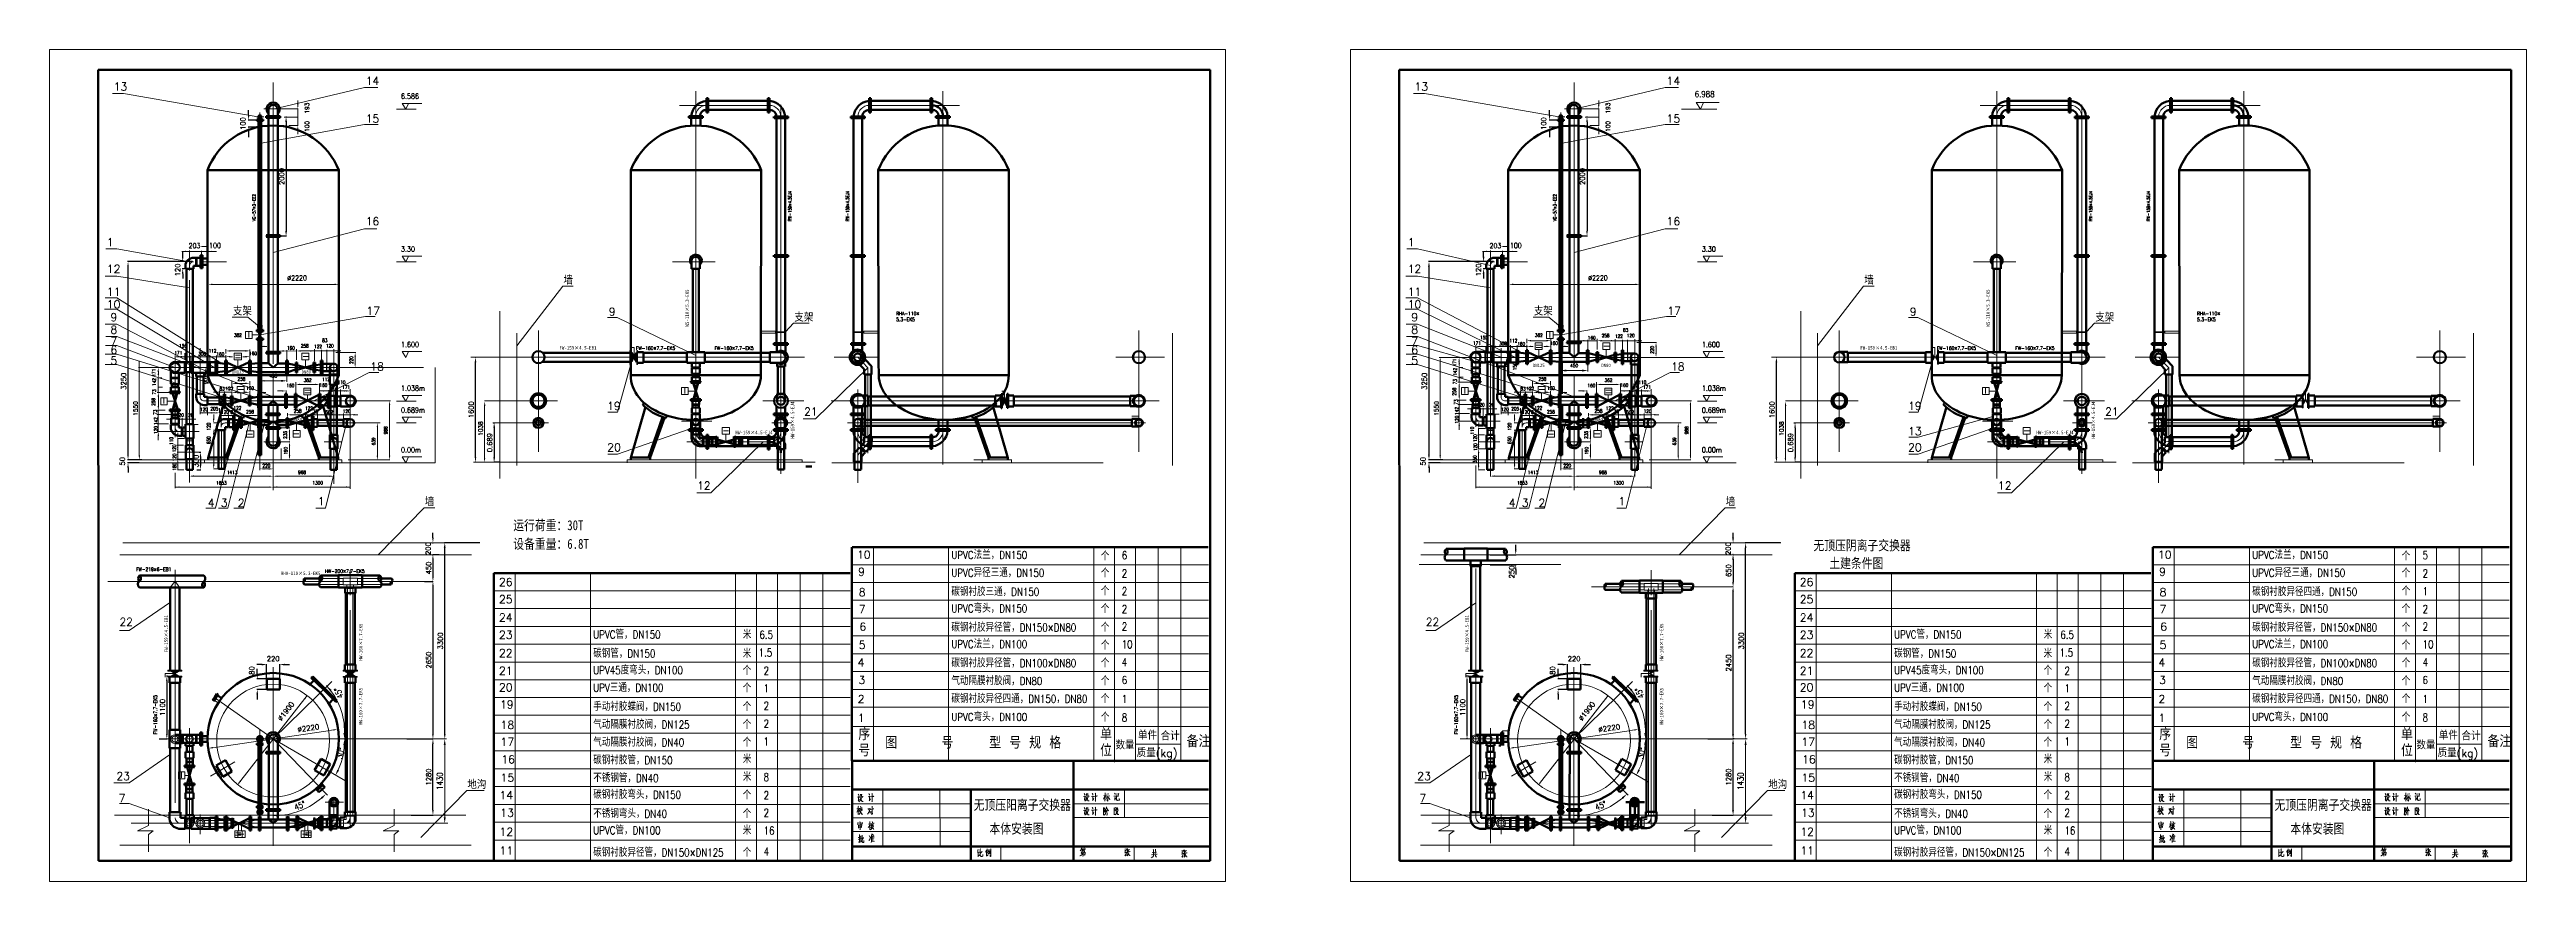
# Model space of a CAD drawing. Extents: x -13299 to -11289, y 2095 to 3220.
# Drawn here: x -12919 to -11668, y 2095 to 2515 of the extents above; entities that cross this region are included whole.
import ezdxf

# ---------------------------------------------------------------- set-up
doc = ezdxf.new("R2010")
doc.units = 0
doc.header["$LTSCALE"] = 10
doc.header["$MEASUREMENT"] = 0
doc.layers.get('0').update_dxf_attribs({"color": 4, "linetype": 'CONTINUOUS'})
doc.layers.get('Defpoints').update_dxf_attribs({"linetype": 'CONTINUOUS'})
for name, color, linetype, lineweight in [('1', 2, 'CONTINUOUS', 13), ('PVC', 5, 'CONTINUOUS', 53), ('管道', 7, 'CONTINUOUS', 53), ('设备', 1, 'CONTINUOUS', 53)]:
    doc.layers.add(name, color=color, linetype=linetype, lineweight=lineweight)
doc.styles.add('HZTXT', font='txt', dxfattribs={"bigfont": 'HZTXT'})
doc.styles.add('ROMANT', font='romant', dxfattribs={"width": 0.7})
doc.styles.get("Standard").update_dxf_attribs({"font": 'romant.shx', "width": 0.85, "bigfont": 'hztxt1.shx'})
doc.styles.add('STYLE1', font='SIMFANG.TTF', dxfattribs={"width": 0.8})
doc.dimstyles.new('副本STANDARD', dxfattribs={"dimtxt": 2.5, "dimasz": 2.5, "dimexe": 0.18, "dimexo": 0.0625, "dimgap": 1, "dimtad": 1, "dimdec": 4, "dimzin": 0, "dimdsep": 46, "dimtxsty": 'HZTXT', "dimcen": 0.09, "dimclrt": 2, "dimadec": 0, "dimazin": 0, "dimtfac": 1, "dimtdec": 4, "dimtofl": 0, "dimtmove": 2, "dimatfit": 3, "dimfxl": 0, "dimtolj": 1, "dimtzin": 0, "dimarcsym": 0})

msp = doc.modelspace()

# ---------------------------------------------------------------- texts
at = {"layer": '1', "style": 'HZTXT'}
for s, p in [('13', (-12887.07737, 2493.9575)), ('14', (-12759.78165, 2496.8574)), ('13', (-12230.02878, 2493.9575)), ('14', (-12102.73306, 2496.8574)), ('15', (-12759.78165, 2477.80062)), ('15', (-12102.73306, 2477.80062)), ('16', (-12759.78165, 2425.98536)), ('16', (-12102.73306, 2425.98536)), ('1', (-12890.49898, 2415.423)), ('1', (-12233.45039, 2415.423)), ('12', (-12890.49898, 2401.95152)), ('12', (-12233.45039, 2401.95152)), ('11', (-12890.49898, 2390.3832)), ('墙', (-12659.89976, 2396.04266)), ('11', (-12233.45039, 2390.3832)), ('墙', (-12002.85117, 2396.04266)), ('10', (-12890.49898, 2384.07522)), ('9', (-12888.71654, 2377.54274)), ('支架', (-12826.82764, 2380.45638)), ('17', (-12759.37397, 2380.77834)), ('9', (-12636.94736, 2380.32631)), ('支架', (-12543.26207, 2377.33366)), ('10', (-12233.45039, 2384.07522)), ('9', (-12231.66795, 2377.54274)), ('支架', (-12169.77904, 2380.45638)), ('17', (-12102.32538, 2380.77834)), ('9', (-11979.89877, 2380.32631)), ('支架', (-11886.21347, 2377.33366)), ('8', (-12888.71654, 2371.22559)), ('7', (-12888.71654, 2365.49308)), ('6', (-12888.71654, 2361.05045)), ('8', (-12231.66795, 2371.22559)), ('7', (-12231.66795, 2365.49308)), ('6', (-12231.66795, 2361.05045)), ('5', (-12888.71654, 2355.66168)), ('18', (-12757.48234, 2352.63275)), ('5', (-12231.66795, 2355.66168)), ('18', (-12100.43375, 2352.63275)), ('19', (-12637.80529, 2332.73514)), ('21', (-12538.32027, 2329.88806)), ('19', (-11980.7567, 2332.73514)), ('21', (-11881.27167, 2329.88806)), ('20', (-12637.75757, 2311.80885)), ('20', (-11980.70898, 2311.80885)), ('13', (-11980.70898, 2319.98485)), ('12', (-12592.40687, 2292.52536)), ('12', (-11935.35827, 2292.52536)), ('4', (-12839.50661, 2283.81845)), ('3', (-12832.93432, 2283.81845)), ('2', (-12824.43679, 2283.81845)), ('1', (-12784.03585, 2284.61322)), ('墙', (-12729.86722, 2284.20885)), ('4', (-12182.45802, 2283.81845)), ('3', (-12175.88572, 2283.81845)), ('2', (-12167.38819, 2283.81845)), ('1', (-12126.98726, 2284.61322)), ('墙', (-12072.81863, 2284.20885)), ('10', (-12511.57956, 2257.65529)), ('9', (-12511.04693, 2249.02606)), ('10', (-11854.53097, 2257.65529)), ('9', (-11853.99833, 2249.02606)), ('26', (-12692.46052, 2243.82548)), ('8', (-12510.74716, 2238.72185)), ('26', (-12035.41192, 2243.82548)), ('8', (-11853.69856, 2238.72185)), ('22', (-12884.20024, 2223.71554)), ('25', (-12692.46052, 2235.12325)), ('24', (-12692.46052, 2225.8877)), ('7', (-12510.74716, 2230.1795)), ('22', (-12224.35972, 2223.71554)), ('25', (-12035.41192, 2235.12325)), ('24', (-12035.41192, 2225.8877)), ('7', (-11853.69856, 2230.1795)), ('23', (-12692.46052, 2217.1742)), ('5', (-12510.74716, 2212.093)), ('6', (-12510.39228, 2221.31357)), ('23', (-12035.41192, 2217.1742)), ('5', (-11853.69856, 2212.093)), ('6', (-11853.34369, 2221.31357)), ('22', (-12692.46052, 2207.95108)), ('21', (-12692.46052, 2199.02705)), ('4', (-12511.2854, 2203.22706)), ('22', (-12035.41192, 2207.95108)), ('21', (-12035.41192, 2199.02705)), ('4', (-11854.23681, 2203.22706)), ('20', (-12692.46052, 2190.63936)), ('3', (-12510.93052, 2194.36112)), ('20', (-12035.41192, 2190.63936)), ('3', (-11853.88193, 2194.36112)), ('19', (-12691.92788, 2182.01012)), ('2', (-12511.2854, 2184.78591)), ('1', (-12511.2854, 2175.25077)), ('19', (-12034.87929, 2182.01012)), ('2', (-11854.23681, 2184.78591)), ('1', (-11854.23681, 2175.25077)), ('18', (-12691.62811, 2171.70592)), ('17', (-12691.62811, 2163.16357)), ('数量', (-12381.04748, 2161.37985)), ('单件', (-12369.654, 2166.34477)), ('合计', (-12358.23065, 2165.99013)), ('18', (-12034.57952, 2171.70592)), ('17', (-12034.57952, 2163.16357)), ('数量', (-11723.99889, 2161.37985)), ('单件', (-11712.6054, 2166.34477)), ('合计', (-11701.18206, 2165.99013)), ('16', (-12691.27324, 2154.29763)), ('质量(kg)', (-12370.32927, 2157.47883)), ('16', (-12034.22465, 2154.29763)), ('质量(kg)', (-11713.28068, 2157.47883)), ('23', (-12885.69467, 2145.84228)), ('地沟', (-12708.40844, 2141.41518)), ('14', (-12692.16636, 2136.21113)), ('15', (-12691.62811, 2145.07706)), ('23', (-12228.64608, 2145.84228)), ('地沟', (-12051.35984, 2141.41518)), ('14', (-12035.11777, 2136.21113)), ('15', (-12034.57952, 2145.07706)), ('7', (-12884.54011, 2134.74886)), ('13', (-12691.81148, 2127.34519)), ('7', (-12227.49152, 2134.74886)), ('13', (-12034.76289, 2127.34519)), ('12', (-12692.16636, 2117.76998)), ('12', (-12035.11777, 2117.76998)), ('11', (-12692.16636, 2108.23483)), ('11', (-12035.11777, 2108.23483))]:
    msp.add_text(s, height=4, dxfattribs=at).set_placement(p)
at = {"layer": '1'}
for s, height, width, p in [('6.586', 2.632061, 0.85, (-12741.96185, 2489.77658)), ('6.988', 3.07125, 0.85, (-12088.51261, 2490.63671)), ('203', 2.571, 0.85, (-12849.18007, 2414.37212)), ('3.30', 2.632061, 0.85, (-12741.96185, 2412.63669)), ('203', 2.571, 0.85, (-12192.13148, 2414.37212)), ('3.30', 2.632061, 0.85, (-12084.91326, 2412.63669)), ('160', 1.714, 0.85, (-12799.53351, 2363.15)), ('1.600', 2.632061, 0.85, (-12741.96185, 2364.41501)), ('112', 1.714, 0.85, (-12182.07505, 2366.82449)), ('160', 1.714, 0.85, (-12178.10745, 2365.20057)), ('160', 1.714, 0.85, (-12161.58295, 2365.5923)), ('160', 1.714, 0.85, (-12142.48492, 2368.32706)), ('1.600', 2.632061, 0.85, (-12084.91326, 2364.41501)), ('112', 1.714, 0.85, (-12839.12365, 2361.64743)), ('160', 1.714, 0.85, (-12835.15604, 2360.02352)), ('160', 1.714, 0.85, (-12818.63154, 2360.41525)), ('160', 1.714, 0.85, (-12820.16764, 2342.85878)), ('1.038m', 2.632061, 0.85, (-12741.96185, 2342.35104)), ('160', 1.714, 0.85, (-12163.11904, 2342.85878)), ('1.038m', 2.632061, 0.85, (-12084.91326, 2342.35104)), ('0.689m', 2.632061, 0.85, (-12741.96185, 2331.31426)), ('0.689m', 2.632061, 0.85, (-12084.91326, 2331.31426)), ('220', 1.714, 0.85, (-12811.91376, 2303.72457)), ('0.00m', 2.632061, 0.85, (-12741.96185, 2311.23795)), ('220', 1.714, 0.85, (-12154.86516, 2303.72457)), ('0.00m', 2.632061, 0.85, (-12084.91326, 2311.23795)), ('UPVC法兰，DN150', 4, 0.8, (-12463.95944, 2257.46422)), ('UPVC异径三通，DN150', 4, 0.8, (-12463.95944, 2248.46422)), ('个', 4, 0.8, (-12388.4457, 2256.77626)), ('个', 4, 0.8, (-12388.4457, 2248.18682)), ('6', 4, 0.8, (-12377.89379, 2257.35633)), ('2', 4, 0.8, (-12377.89379, 2248.18682)), ('UPVC法兰，DN150', 4, 0.8, (-11806.91084, 2257.46422)), ('UPVC异径三通，DN150', 4, 0.8, (-11806.91084, 2248.46422)), ('个', 4, 0.8, (-11731.39711, 2256.77626)), ('个', 4, 0.8, (-11731.39711, 2248.18682)), ('5', 4, 0.8, (-11720.8452, 2257.35633)), ('2', 4, 0.8, (-11720.8452, 2248.18682)), ('碳钢衬胶三通，DN150', 4, 0.8, (-12463.95944, 2238.86351)), ('个', 4, 0.8, (-12388.4457, 2239.18682)), ('2', 4, 0.8, (-12377.89379, 2239.18682)), ('碳钢衬胶异径四通，DN150', 4, 0.8, (-11806.91084, 2238.86351)), ('个', 4, 0.8, (-11731.39711, 2239.18682)), ('1', 4, 0.8, (-11720.8452, 2239.18682)), ('UPVC弯头，DN150', 4, 0.8, (-12463.95944, 2230.46422)), ('个', 4, 0.8, (-12388.4457, 2230.18682)), ('2', 4, 0.8, (-12377.89379, 2230.18682)), ('UPVC弯头，DN150', 4, 0.8, (-11806.91084, 2230.46422)), ('个', 4, 0.8, (-11731.39711, 2230.18682)), ('2', 4, 0.8, (-11720.8452, 2230.18682)), ('UPVC管，DN150', 4, 0.8, (-12644.8404, 2217.31364)), ('米', 4, 0.8, (-12569.27849, 2217.20574)), ('6.5', 4, 0.8, (-12560.87814, 2217.20574)), ('碳钢衬胶异径管，DN150×DN80', 4, 0.8, (-12463.95944, 2220.86351)), ('UPVC法兰，DN100', 4, 0.8, (-12463.95944, 2212.46422)), ('个', 4, 0.8, (-12388.4457, 2220.77626)), ('个', 4, 0.8, (-12388.4457, 2211.77626)), ('2', 4, 0.8, (-12377.89379, 2221.35633)), ('10', 4, 0.8, (-12377.89379, 2212.35633)), ('UPVC管，DN150', 4, 0.8, (-11987.7918, 2217.31364)), ('米', 4, 0.8, (-11912.2299, 2217.20574)), ('6.5', 4, 0.8, (-11903.82955, 2217.20574)), ('碳钢衬胶异径管，DN150×DN80', 4, 0.8, (-11806.91084, 2220.86351)), ('UPVC法兰，DN100', 4, 0.8, (-11806.91084, 2212.46422)), ('个', 4, 0.8, (-11731.39711, 2220.77626)), ('个', 4, 0.8, (-11731.39711, 2211.77626)), ('2', 4, 0.8, (-11720.8452, 2221.35633)), ('10', 4, 0.8, (-11720.8452, 2212.35633)), ('碳钢管，DN150', 4, 0.8, (-12644.8404, 2207.71292)), ('UPV45度弯头，DN100', 4, 0.8, (-12644.8404, 2199.31364)), ('米', 4, 0.8, (-12569.32666, 2207.62568)), ('个', 4, 0.8, (-12569.32666, 2199.03623)), ('1.5', 4, 0.8, (-12561.28821, 2208.20574)), ('2', 4, 0.8, (-12558.77475, 2199.03623)), ('碳钢衬胶异径管，DN100×DN80', 4, 0.8, (-12463.95944, 2202.86351)), ('个', 4, 0.8, (-12388.4457, 2202.77626)), ('4', 4, 0.8, (-12377.89379, 2203.35633)), ('碳钢管，DN150', 4, 0.8, (-11987.7918, 2207.71292)), ('UPV45度弯头，DN100', 4, 0.8, (-11987.7918, 2199.31364)), ('米', 4, 0.8, (-11912.27807, 2207.62568)), ('个', 4, 0.8, (-11912.27807, 2199.03623)), ('1.5', 4, 0.8, (-11904.23961, 2208.20574)), ('2', 4, 0.8, (-11901.72615, 2199.03623)), ('碳钢衬胶异径管，DN100×DN80', 4, 0.8, (-11806.91084, 2202.86351)), ('个', 4, 0.8, (-11731.39711, 2202.77626)), ('4', 4, 0.8, (-11720.8452, 2203.35633)), ('UPV三通，DN100', 4, 0.8, (-12644.8404, 2190.44829)), ('个', 4, 0.8, (-12569.32666, 2190.17088)), ('1', 4, 0.8, (-12558.77475, 2190.17088)), ('气动隔膜衬胶阀，DN80', 4, 0.8, (-12463.95944, 2193.86351)), ('个', 4, 0.8, (-12388.4457, 2193.77626)), ('6', 4, 0.8, (-12377.89379, 2194.35633)), ('UPV三通，DN100', 4, 0.8, (-11987.7918, 2190.44829)), ('个', 4, 0.8, (-11912.27807, 2190.17088)), ('1', 4, 0.8, (-11901.72615, 2190.17088)), ('气动隔膜衬胶阀，DN80', 4, 0.8, (-11806.91084, 2193.86351)), ('个', 4, 0.8, (-11731.39711, 2193.77626)), ('6', 4, 0.8, (-11720.8452, 2194.35633)), ('手动衬胶蝶阀，DN150', 4, 0.8, (-12644.8404, 2180.84757)), ('个', 4, 0.8, (-12569.32666, 2180.76033)), ('2', 4, 0.8, (-12558.77475, 2181.3404)), ('碳钢衬胶异径四通，DN150，DN80', 4, 0.8, (-12463.95944, 2184.86351)), ('UPVC弯头，DN100', 4, 0.8, (-12463.95944, 2175.69291)), ('个', 4, 0.8, (-12388.4457, 2184.77626)), ('个', 4, 0.8, (-12388.4457, 2175.4155)), ('8', 4, 0.8, (-12377.89379, 2175.4155)), ('1', 4, 0.8, (-12377.89379, 2184.77626)), ('手动衬胶蝶阀，DN150', 4, 0.8, (-11987.7918, 2180.84757)), ('个', 4, 0.8, (-11912.27807, 2180.76033)), ('2', 4, 0.8, (-11901.72615, 2181.3404)), ('碳钢衬胶异径四通，DN150，DN80', 4, 0.8, (-11806.91084, 2184.86351)), ('UPVC弯头，DN100', 4, 0.8, (-11806.91084, 2175.69291)), ('个', 4, 0.8, (-11731.39711, 2184.77626)), ('个', 4, 0.8, (-11731.39711, 2175.4155)), ('8', 4, 0.8, (-11720.8452, 2175.4155)), ('1', 4, 0.8, (-11720.8452, 2184.77626)), ('气动隔膜衬胶阀，DN125', 4, 0.8, (-12644.8404, 2171.84757)), ('气动隔膜衬胶阀，DN40', 4, 0.8, (-12644.8404, 2162.84757)), ('个', 4, 0.8, (-12569.32666, 2171.76033)), ('个', 4, 0.8, (-12569.32666, 2162.76033)), ('2', 4, 0.8, (-12558.77475, 2172.3404)), ('1', 4, 0.8, (-12558.77475, 2163.3404)), ('气动隔膜衬胶阀，DN125', 4, 0.8, (-11987.7918, 2171.84757)), ('气动隔膜衬胶阀，DN40', 4, 0.8, (-11987.7918, 2162.84757)), ('个', 4, 0.8, (-11912.27807, 2171.76033)), ('个', 4, 0.8, (-11912.27807, 2162.76033)), ('2', 4, 0.8, (-11901.72615, 2172.3404)), ('1', 4, 0.8, (-11901.72615, 2163.3404)), ('碳钢衬胶管，DN150', 4, 0.8, (-12644.8404, 2153.84757)), ('米', 4, 0.8, (-12569.27849, 2154.3404)), ('碳钢衬胶管，DN150', 4, 0.8, (-11987.7918, 2153.84757)), ('米', 4, 0.8, (-11912.2299, 2154.3404)), ('碳钢衬胶弯头，DN150', 4, 0.8, (-12644.8404, 2136.44829)), ('不锈钢管，DN40', 4, 0.8, (-12644.8404, 2144.84757)), ('个', 4, 0.8, (-12569.32666, 2136.17088)), ('米', 4, 0.8, (-12569.27849, 2145.3404)), ('8', 4, 0.8, (-12558.77475, 2145.3404)), ('2', 4, 0.8, (-12558.77475, 2136.17088)), ('碳钢衬胶弯头，DN150', 4, 0.8, (-11987.7918, 2136.44829)), ('不锈钢管，DN40', 4, 0.8, (-11987.7918, 2144.84757)), ('个', 4, 0.8, (-11912.27807, 2136.17088)), ('米', 4, 0.8, (-11912.2299, 2145.3404)), ('8', 4, 0.8, (-11901.72615, 2145.3404)), ('2', 4, 0.8, (-11901.72615, 2136.17088)), ('不锈钢弯头，DN40', 4, 0.8, (-12644.8404, 2126.84757)), ('个', 4, 0.8, (-12569.32666, 2126.76033)), ('2', 4, 0.8, (-12558.77475, 2127.3404)), ('不锈钢弯头，DN40', 4, 0.8, (-11987.7918, 2126.84757)), ('个', 4, 0.8, (-11912.27807, 2126.76033)), ('2', 4, 0.8, (-11901.72615, 2127.3404)), ('UPVC管，DN100', 4, 0.8, (-12644.8404, 2118.44829)), ('米', 4, 0.8, (-12569.27849, 2118.3404)), ('16', 4, 0.8, (-12558.77475, 2118.3404)), ('UPVC管，DN100', 4, 0.8, (-11987.7918, 2118.44829)), ('米', 4, 0.8, (-11912.2299, 2118.3404)), ('16', 4, 0.8, (-11901.72615, 2118.3404)), ('碳钢衬胶异径管，DN150×DN125', 4, 0.8, (-12644.8404, 2107.26583)), ('个', 4, 0.8, (-12569.32666, 2107.17859)), ('4', 4, 0.8, (-12558.77475, 2107.75865)), ('碳钢衬胶异径管，DN150×DN125', 4, 0.8, (-11987.7918, 2107.26583)), ('个', 4, 0.8, (-11912.27807, 2107.17859)), ('4', 4, 0.8, (-11901.72615, 2107.75865))]:
    msp.add_text(s, height=height, dxfattribs=dict(at, width=width)).set_placement(p)
at = {"layer": '1', "width": 0.85}
for s, height, rotation, p in [('VG-57×3-EE2', 1.5426, 90, (-12815.41916, 2427.97205)), ('RW-159×4.5EJ4', 1.5426, 90, (-12544.76338, 2428.00274)), ('RW-159×4.5EJ4', 1.5426, 90, (-12515.64063, 2428.00274)), ('VG-57×3-EE2', 1.5426, 90, (-12158.37056, 2427.97205)), ('RW-159×4.5EJ4', 1.5426, 90, (-11887.71479, 2428.00274)), ('RW-159×4.5EJ4', 1.5426, 90, (-11858.59204, 2428.00274)), ('∅2220', 2.571, 0.58897954, (-12799.35929, 2397.99286)), ('∅2220', 2.571, 0.58897954, (-12142.3107, 2397.99286))]:
    msp.add_text(s, height=height, rotation=rotation, dxfattribs=at).set_placement(p)
at = {"layer": '1', "style": 'STYLE1', "width": 0.8}
for s, p in [('运行荷重：30T', (-12685.22763, 2272.01842)), ('设备重量：6.8T', (-12685.22763, 2262.61601)), ('无顶压阴离子交换器', (-12028.51912, 2261.85945)), ('土建条件图', (-12020.51911, 2252.86829)), ('无顶压阳离子交换器', (-12452.6918, 2130.82249)), ('无顶压阴离子交换器', (-11795.64321, 2130.82249)), ('本体安装图', (-12444.6918, 2118.83133)), ('本体安装图', (-11787.6432, 2118.83133))]:
    msp.add_text(s, height=5, dxfattribs=at).set_placement(p)
at = {"layer": '1'}
for s, p in [('序', (-12510.93052, 2165.99013)), ('图     号', (-12497.32009, 2161.73448)), ('型 号 规 格', (-12444.84285, 2161.73448)), ('位', (-12388.82101, 2157.83347)), ('单', (-12388.82101, 2165.99013)), ('备注', (-12345.12339, 2162.44376)), ('序', (-11853.88193, 2165.99013)), ('图     号', (-11840.27149, 2161.73448)), ('型 号 规 格', (-11787.79426, 2161.73448)), ('位', (-11731.77242, 2157.83347)), ('单', (-11731.77242, 2165.99013)), ('备注', (-11688.07479, 2162.44376)), ('号', (-12510.93052, 2157.83347)), ('号', (-11853.88193, 2157.83347))]:
    msp.add_text(s, height=6, dxfattribs=at).set_placement(p)
at = {"layer": '1', "attachment_point": 5, "style": 'HZTXT'}
for s, insert, char_height, rotation in [('\\A1;193', (-12789.37788, 2485.11672), 2.1425, 90), ('100', (-12789.37788, 2475.84074), 2.1425, 90), ('\\A1;193', (-12132.32929, 2485.11672), 2.1425, 90), ('100', (-12132.32929, 2475.84074), 2.1425, 90), ('\\A1;1550', (-12876.02762, 2333.45471), 2.1425, 90), ('\\A1;1550', (-12218.97903, 2333.45471), 2.1425, 90), ('1038', (-12701.73452, 2323.30201), 2.1425, 90), ('1038', (-12044.68592, 2323.30201), 2.1425, 90), ('∅1900', (-12800.03042, 2180.58737), 2.571, 52.06878779), ('∅1900', (-12142.98183, 2180.58737), 2.571, 52.06878779), ('∅2220', (-12788.71625, 2172.06531), 2.571, 8.35479228), ('∅2220', (-12131.66765, 2172.06531), 2.571, 8.35479228)]:
    msp.add_mtext(s, dxfattribs=dict(at, insert=insert, char_height=char_height, rotation=rotation))
at = {"layer": '1'}
for s, insert, char_height, attachment_point in [('100', (-12835.89239, 2415.74762), 2.571, 5), ('100', (-12178.8438, 2415.74762), 2.571, 5), ('RHA-110×\\P5.3-EK5', (-12491.81154, 2382.31677), 1.8, 1), ('RHA-110×\\P5.3-EK5', (-11834.76294, 2382.31677), 1.8, 1), ('155', (-12851.97476, 2365.1238), 1.714, 5), ('362', (-12824.30223, 2370.44142), 1.714, 5), ('\\A1;258', (-12790.55325, 2365.08321), 1.714, 5), ('\\A1;122', (-12783.84077, 2364.74398), 1.714, 5), ('83', (-12780.41438, 2367.86834), 1.714, 5), ('120', (-12777.88147, 2365.10199), 1.714, 5), ('{\\fFangSong_GB2312|b0|i0|c134|p49;FW-159×4.5-EB1}', (-12661.93482, 2364.9731), 1.8, 1), ('FW-160×7.7-EK5', (-12623.27504, 2364.81118), 1.8, 1), ('FW-160×7.7-EK5', (-12583.60178, 2364.81118), 1.8, 1), ('171', (-12198.49292, 2366.41982), 1.714, 5), ('155', (-12194.92616, 2369.30332), 1.714, 5), ('308', (-12185.33818, 2366.20052), 1.714, 5), ('362', (-12167.25363, 2370.44142), 1.714, 5), ('\\A1;258', (-12133.50465, 2370.26026), 1.714, 5), ('\\A1;122', (-12126.79217, 2369.92103), 1.714, 5), ('83', (-12123.36578, 2373.04539), 1.714, 5), ('120', (-12120.83288, 2370.27904), 1.714, 5), ('{\\fFangSong_GB2312|b0|i0|c134|p49;FW-159×4.5-EB1}', (-12004.88623, 2364.9731), 1.8, 1), ('FW-160×7.7-EK5', (-11966.22645, 2364.81118), 1.8, 1), ('FW-160×7.7-EK5', (-11926.55318, 2364.81118), 1.8, 1), ('171', (-12854.39828, 2361.497), 1.714, 5), ('308', (-12842.38677, 2361.02346), 1.714, 5), ('{\\fFangSong_GB2312|b0|i0|c134|p49;DN125}', (-12824.30223, 2351.8761), 1.714, 5), ('{\\fFangSong_GB2312|b0|i0|c134|p49;DN80}', (-12789.77535, 2351.91538), 1.714, 5), ('{\\fFangSong_GB2312|b0|i0|c134|p49;DN125}', (-12167.25363, 2355.21216), 1.714, 5), ('450', (-12149.38007, 2355.1054), 1.714, 5), ('{\\fFangSong_GB2312|b0|i0|c134|p49;DN80}', (-12133.29081, 2355.21216), 1.714, 5), ('83', (-12832.28881, 2343.445), 1.714, 5), ('122', (-12828.62616, 2343.47982), 1.714, 5), ('\\A1;258', (-12822.5018, 2348.30845), 1.714, 5), ('450', (-12806.42866, 2349.92835), 1.714, 5), ('160', (-12797.75693, 2345.04011), 1.714, 5), ('362', (-12789.09855, 2347.7311), 1.714, 5), ('160', (-12781.08507, 2345.20954), 1.714, 5), ('112', (-12779.82353, 2348.15443), 1.714, 5), ('110', (-12771.94354, 2346.66128), 1.714, 5), ('171', (-12769.65994, 2344.27556), 1.714, 5), ('83', (-12175.24021, 2343.445), 1.714, 5), ('122', (-12171.57756, 2343.47982), 1.714, 5), ('\\A1;258', (-12165.4532, 2348.30845), 1.714, 5), ('160', (-12140.70833, 2345.04011), 1.714, 5), ('362', (-12132.04996, 2347.7311), 1.714, 5), ('160', (-12124.03647, 2345.20954), 1.714, 5), ('112', (-12119.12624, 2345.04204), 1.714, 5), ('110', (-12114.89494, 2346.66128), 1.714, 5), ('171', (-12112.61134, 2344.27556), 1.714, 5), ('\\A1;120', (-12853.59106, 2330.13447), 1.714, 5), ('\\A1;120', (-12848.8003, 2330.13447), 1.714, 5), ('\\A1;120', (-12841.44169, 2333.00496), 1.714, 5), ('205', (-12836.20934, 2333.33933), 1.714, 5), ('120', (-12830.7867, 2331.65745), 1.714, 5), ('83', (-12826.79973, 2331.65745), 1.714, 5), ('\\A1;122', (-12824.53229, 2333.6998), 1.714, 5), ('\\A1;258', (-12818.19681, 2331.81329), 1.714, 5), ('{\\fFangSong_GB2312|b0|i0|c134|p49;DN80}', (-12794.33519, 2327.79906), 1.714, 5), ('\\A1;258', (-12794.14417, 2332.17944), 1.714, 5), ('122', (-12788.43675, 2333.52305), 1.714, 5), ('73', (-12785.13379, 2331.93765), 1.714, 5), ('502', (-12778.13747, 2331.52461), 1.714, 5), ('120', (-12769.37499, 2332.04825), 1.714, 5), ('\\A1;120', (-12196.54247, 2335.31153), 1.714, 5), ('\\A1;120', (-12191.75171, 2335.31153), 1.714, 5), ('\\A1;120', (-12184.39309, 2333.00496), 1.714, 5), ('205', (-12179.16075, 2333.33933), 1.714, 5), ('120', (-12173.73811, 2331.65745), 1.714, 5), ('83', (-12169.75114, 2331.65745), 1.714, 5), ('\\A1;122', (-12167.4837, 2333.6998), 1.714, 5), ('\\A1;258', (-12161.14822, 2331.81329), 1.714, 5), ('{\\fFangSong_GB2312|b0|i0|c134|p49;DN80}', (-12137.28659, 2327.79906), 1.714, 5), ('\\A1;258', (-12137.09557, 2332.17944), 1.714, 5), ('122', (-12131.38815, 2333.52305), 1.714, 5), ('73', (-12128.0852, 2331.93765), 1.714, 5), ('502', (-12121.08888, 2331.52461), 1.714, 5), ('120', (-12112.3264, 2332.04825), 1.714, 5), ('{\\fFangSong_GB2312|b0|i0|c134|p49;HW-159×4.5-EJ4}', (-12572.99444, 2322.24909), 1.8, 1), ('{\\fFangSong_GB2312|b0|i0|c134|p49;HW-159×4.5-EJ4}', (-11915.94584, 2322.24909), 1.8, 1), ('1413', (-12827.19082, 2301.19714), 1.714, 5), ('968', (-12791.90432, 2301.19714), 1.714, 5), ('1413', (-12170.14222, 2301.19714), 1.714, 5), ('968', (-12134.85573, 2301.19714), 1.714, 5), ('1653', (-12832.6582, 2295.89471), 1.714, 5), ('1300', (-12783.98637, 2295.92278), 1.714, 5), ('1653', (-12175.60961, 2295.89471), 1.714, 5), ('1300', (-12126.93778, 2295.92278), 1.714, 5), ('FW-219×6-EB1', (-12875.68957, 2253.16079), 1.8, 1), ('HW-200×7.7-EK5', (-12780.36464, 2252.19855), 1.8, 1), ('{\\fFangSong_GB2312|b0|i0|c134|p49;RHA-110×5.3-EK5}', (-12802.62334, 2251.1481), 1.8, 1)]:
    msp.add_mtext(s, dxfattribs=dict(at, insert=insert, char_height=char_height, attachment_point=attachment_point))
for s, insert, char_height, attachment_point, rotation in [('{\\fFangSong_GB2312|b0|i0|c134|p49;WS-110×5.3-EK5}', (-12598.31154, 2374.81677), 1.8, 1, 90), ('{\\fFangSong_GB2312|b0|i0|c134|p49;WS-110×5.3-EK5}', (-11941.26294, 2374.81677), 1.8, 1, 90), ('\\A1;220', (-12109.9675, 2363.06855), 1.714, 5, 90), ('171', (-12866.81495, 2351.50432), 1.714, 5, 90), ('\\A1;220', (-12767.0161, 2357.89149), 1.714, 5, 90), ('171', (-12209.76636, 2356.68137), 1.714, 5, 90), ('142', (-12209.55671, 2351.98292), 1.714, 5, 90), ('150', (-12179.39924, 2354.725), 1.714, 5, 90), ('73', (-12866.61151, 2341.7775), 1.714, 5, 90), ('142', (-12866.6053, 2346.80587), 1.714, 5, 90), ('151', (-12840.08487, 2347.42146), 1.714, 5, 90), ('\\A1;258', (-12209.92169, 2341.9424), 1.714, 5, 90), ('73', (-12209.56291, 2346.95456), 1.714, 5, 90), ('\\A1;258', (-12866.97028, 2336.76534), 1.714, 5, 90), ('73', (-12866.11613, 2331.54477), 1.714, 5, 90), ('142', (-12865.75406, 2327.07223), 1.714, 5, 90), ('{\\fFangSong_GB2312|b0|i0|c134|p49;HW-159×4.5-EJ4}', (-12545.11388, 2318.21152), 1.8, 1, 90), ('73', (-12209.06754, 2336.72183), 1.714, 5, 90), ('142', (-12208.70546, 2332.24928), 1.714, 5, 90), ('120', (-12208.70546, 2327.80513), 1.714, 5, 90), ('{\\fFangSong_GB2312|b0|i0|c134|p49;HW-159×4.5-EJ4}', (-11888.06529, 2318.21152), 1.8, 1, 90), ('120', (-12865.75406, 2322.62808), 1.714, 5, 90), ('110', (-12857.92277, 2317.0953), 1.714, 5, 90), ('\\A1;120', (-12856.4357, 2313.28863), 1.714, 5, 90), ('\\A1;650', (-12839.07972, 2317.44495), 1.714, 5, 90), ('\\A1;120', (-12839.05883, 2324.32161), 1.714, 5, 90), ('\\A1;235', (-12800.37667, 2320.11311), 1.714, 5, 90), ('639', (-12755.78229, 2316.86595), 1.714, 5, 90), ('\\A1;988', (-12749.62936, 2322.42316), 1.714, 5, 90), ('110', (-12200.87418, 2322.27236), 1.714, 5, 90), ('\\A1;120', (-12199.38711, 2318.46568), 1.714, 5, 90), ('\\A1;120', (-12199.27836, 2313.91782), 1.714, 5, 90), ('\\A1;650', (-12182.03112, 2317.44495), 1.714, 5, 90), ('\\A1;120', (-12182.01023, 2324.32161), 1.714, 5, 90), ('\\A1;235', (-12143.32808, 2320.11311), 1.714, 5, 90), ('639', (-12098.73369, 2316.86595), 1.714, 5, 90), ('\\A1;988', (-12092.58076, 2322.42316), 1.714, 5, 90), ('180', (-12856.33314, 2304.11345), 1.714, 5, 90), ('\\A1;120', (-12856.32695, 2308.74077), 1.714, 5, 90), ('\\A1;190', (-12800.16193, 2312.09397), 1.714, 5, 90), ('\\A1;350', (-12199.56214, 2307.78416), 1.714, 5, 90), ('\\A1;190', (-12143.11334, 2312.09397), 1.714, 5, 90), ('{\\fFangSong_GB2312|b0|i0|c134|p49;FW-159×4.5-EB1}', (-12861.45658, 2210.40584), 1.8, 1, 90), ('{\\fFangSong_GB2312|b0|i0|c134|p49;HW-160×7.7-EK5}', (-12763.21057, 2206.16686), 1.8, 1, 90), ('{\\fFangSong_GB2312|b0|i0|c134|p49;FW-159×4.5-EB1}', (-12204.40798, 2210.40584), 1.8, 1, 90), ('{\\fFangSong_GB2312|b0|i0|c134|p49;HW-160×7.7-EK5}', (-12106.16198, 2206.16686), 1.8, 1, 90), ('\\A1;45°', (-12773.36275, 2189.78128), 3.00807, 5, 112.28191222), ('\\A1;45°', (-12116.31415, 2189.78128), 3.00807, 5, 112.28191222), ('FW-160×7.7-EK5', (-12866.94087, 2168.98361), 1.8, 1, 90), ('{\\fFangSong_GB2312|b0|i0|c134|p49;HW-160×7.7-EK5}', (-12763.21057, 2173.66686), 1.8, 1, 90), ('FW-160×7.7-EK5', (-12209.88751, 2168.98361), 1.8, 1, 90), ('{\\fFangSong_GB2312|b0|i0|c134|p49;HW-160×7.7-EK5}', (-12106.16198, 2173.66686), 1.8, 1, 90), ('\\A1;30°', (-12772.42192, 2159.33923), 3.00807, 5, 75.08967113), ('\\A1;30°', (-12115.37332, 2159.33923), 3.00807, 5, 75.08967113), ('\\A1;1430', (-12722.3482, 2145.33098), 3.00807, 5, 90), ('\\A1;1430', (-12065.2996, 2145.33098), 3.00807, 5, 90), ('\\A1;45°', (-12793.03537, 2132.98974), 3.00807, 5, 22.34347858), ('\\A1;45°', (-12135.98678, 2132.98974), 3.00807, 5, 22.34347858)]:
    msp.add_mtext(s, dxfattribs=dict(at, insert=insert, char_height=char_height, attachment_point=attachment_point, rotation=rotation))

# ---------------------------------------------------------------- blocks, each defined once
blk = doc.blocks.new('*D117')
at = {"layer": '1', "color": 0, "lineweight": -2}
for p, q in [((-12202.7, 2198.3), (-12203.7, 2198.3)), ((-12203.5, 2169.1), (-12203.5, 2195.8)), ((-12203.2, 2166.6), (-12203.7, 2166.6))]:
    blk.add_line(p, q, dxfattribs=at)
at = {"layer": '1', "color": 0}
for points in [[(-12203.9, 2195.8), (-12203.1, 2195.8), (-12203.5, 2198.3)], [(-12203.9, 2169.1), (-12203.1, 2169.1), (-12203.5, 2166.6)]]:
    blk.add_solid(points, dxfattribs=at)
at = {"layer": 'Defpoints', "color": 0}
for p in [(-12203.5, 2198.3), (-12202.7, 2198.3), (-12203.1, 2166.6)]:
    blk.add_point(p, dxfattribs=at)
at = {"layer": '1', "color": 2, "insert": (-12205.7, 2182.5), "char_height": 2.5, "attachment_point": 5, "rotation": 90, "style": 'HZTXT'}
blk.add_mtext('\\A1;1100', dxfattribs=at)
blk = doc.blocks.new('*D118')
at = {"layer": '1', "color": 0, "lineweight": -2}
for p, q in [((-12859.8, 2198.3), (-12860.4, 2198.3)), ((-12860.2, 2195.8), (-12860.2, 2169.1)), ((-12864, 2166.6), (-12860, 2166.6))]:
    blk.add_line(p, q, dxfattribs=at)
at = {"layer": '1', "color": 0}
for points in [[(-12860.6, 2195.8), (-12859.8, 2195.8), (-12860.2, 2198.3)], [(-12860.6, 2169.1), (-12859.8, 2169.1), (-12860.2, 2166.6)]]:
    blk.add_solid(points, dxfattribs=at)
at = {"layer": 'Defpoints', "color": 0}
for p in [(-12859.7, 2198.3), (-12864.1, 2166.6), (-12860.2, 2166.6)]:
    blk.add_point(p, dxfattribs=at)
at = {"layer": '1', "color": 2, "insert": (-12862.4, 2182.5), "char_height": 2.5, "attachment_point": 5, "rotation": 90, "style": 'HZTXT'}
blk.add_mtext('\\A1;1100', dxfattribs=at)
blk = doc.blocks.new('*D123')
at = {"layer": '1', "color": 0, "lineweight": -2}
for p, q in [((-12069.1, 2268.2), (-12069.1, 2270.7)), ((-12069.1, 2265.7), (-12069, 2265.7)), ((-12069.1, 2259.7), (-12069, 2259.7)), ((-12069.1, 2257.2), (-12069.1, 2254.7))]:
    blk.add_line(p, q, dxfattribs=at)
at = {"layer": '1', "color": 0}
for points in [[(-12069.6, 2268.2), (-12068.7, 2268.2), (-12069.1, 2265.7)], [(-12069.6, 2257.2), (-12068.7, 2257.2), (-12069.1, 2259.7)]]:
    blk.add_solid(points, dxfattribs=at)
at = {"layer": 'Defpoints', "color": 0}
for p in [(-12069.2, 2265.7), (-12069.1, 2265.7), (-12069.2, 2259.7)]:
    blk.add_point(p, dxfattribs=at)
at = {"layer": '1', "color": 2, "insert": (-12071.6, 2262.7), "char_height": 2.5, "attachment_point": 5, "rotation": 90, "style": 'HZTXT'}
blk.add_mtext('\\A1;200', dxfattribs=at)
blk = doc.blocks.new('*D124')
at = {"layer": '1', "color": 0, "lineweight": -2}
for p, q in [((-12726, 2265.7), (-12725.6, 2265.7)), ((-12725.8, 2268.2), (-12725.8, 2270.7)), ((-12726, 2259.6), (-12725.6, 2259.6)), ((-12725.8, 2257.1), (-12725.8, 2254.6))]:
    blk.add_line(p, q, dxfattribs=at)
at = {"layer": '1', "color": 0}
for points in [[(-12726.2, 2268.2), (-12725.4, 2268.2), (-12725.8, 2265.7)], [(-12726.2, 2257.1), (-12725.4, 2257.1), (-12725.8, 2259.6)]]:
    blk.add_solid(points, dxfattribs=at)
at = {"layer": 'Defpoints', "color": 0}
for p in [(-12726, 2265.7), (-12725.8, 2265.7), (-12726, 2259.6)]:
    blk.add_point(p, dxfattribs=at)
at = {"layer": '1', "color": 2, "insert": (-12728.2, 2262.7), "char_height": 2.5, "attachment_point": 5, "rotation": 90, "style": 'HZTXT'}
blk.add_mtext('\\A1;200', dxfattribs=at)
blk = doc.blocks.new('*D135')
at = {"layer": '1', "color": 0, "lineweight": -2}
for p, q in [((-12845, 2302.5), (-12843, 2302.5)), ((-12843.9, 2311.4), (-12843, 2311.4)), ((-12843.2, 2308.9), (-12843.2, 2305))]:
    blk.add_line(p, q, dxfattribs=at)
at = {"layer": '1', "color": 0}
for points in [[(-12843.6, 2308.9), (-12842.8, 2308.9), (-12843.2, 2311.4)], [(-12843.6, 2305), (-12842.8, 2305), (-12843.2, 2302.5)]]:
    blk.add_solid(points, dxfattribs=at)
at = {"layer": 'Defpoints', "color": 0}
for p in [(-12845, 2302.5), (-12843.9, 2311.4), (-12843.2, 2302.5)]:
    blk.add_point(p, dxfattribs=at)
at = {"layer": '1', "color": 2, "insert": (-12845.5, 2306.9), "char_height": 2.5, "attachment_point": 5, "rotation": 90, "style": 'HZTXT'}
blk.add_mtext('\\A1;300', dxfattribs=at)
blk = doc.blocks.new('*D138')
at = {"layer": '1', "color": 0, "lineweight": -2}
for p, q in [((-12195.2, 2407.6), (-12195.3, 2407.6)), ((-12194.2, 2404), (-12195.3, 2404)), ((-12195.1, 2410.1), (-12195.1, 2412.6)), ((-12195.1, 2401.5), (-12195.1, 2399))]:
    blk.add_line(p, q, dxfattribs=at)
at = {"layer": '1', "color": 0}
for points in [[(-12195.6, 2410.1), (-12194.7, 2410.1), (-12195.1, 2407.6)], [(-12195.6, 2401.5), (-12194.7, 2401.5), (-12195.1, 2404)]]:
    blk.add_solid(points, dxfattribs=at)
at = {"layer": 'Defpoints', "color": 0}
for p in [(-12195.1, 2407.6), (-12195.1, 2407.6), (-12194.2, 2404)]:
    blk.add_point(p, dxfattribs=at)
at = {"layer": '1', "color": 2, "insert": (-12197.7, 2403.4), "char_height": 2.5, "attachment_point": 5, "rotation": 90, "style": 'HZTXT'}
blk.add_mtext('\\A1;120', dxfattribs=at)
blk = doc.blocks.new('*D139')
at = {"layer": '1', "color": 0, "lineweight": -2}
for p, q in [((-12142.6, 2480.6), (-12143.1, 2480.6)), ((-12142.9, 2478.1), (-12142.9, 2423.1)), ((-12145.9, 2420.6), (-12142.7, 2420.6))]:
    blk.add_line(p, q, dxfattribs=at)
at = {"layer": '1', "color": 0}
for points in [[(-12143.3, 2478.1), (-12142.5, 2478.1), (-12142.9, 2480.6)], [(-12143.3, 2423.1), (-12142.5, 2423.1), (-12142.9, 2420.6)]]:
    blk.add_solid(points, dxfattribs=at)
at = {"layer": 'Defpoints', "color": 0}
for p in [(-12142.6, 2480.6), (-12145.9, 2420.6), (-12142.9, 2420.6)]:
    blk.add_point(p, dxfattribs=at)
at = {"layer": '1', "color": 2, "insert": (-12145.2, 2450.6), "char_height": 2.5, "attachment_point": 5, "rotation": 90, "style": 'HZTXT'}
blk.add_mtext('\\A1;2000', dxfattribs=at)
blk = doc.blocks.new('*D140')
at = {"layer": '1', "color": 0, "lineweight": -2}
for p, q in [((-12157.8, 2479), (-12162, 2479)), ((-12161.8, 2481.5), (-12161.8, 2484)), ((-12156.2, 2475.5), (-12162, 2475.5)), ((-12161.8, 2473), (-12161.8, 2470.5))]:
    blk.add_line(p, q, dxfattribs=at)
at = {"layer": '1', "color": 0}
for points in [[(-12162.2, 2481.5), (-12161.4, 2481.5), (-12161.8, 2479)], [(-12162.2, 2473), (-12161.4, 2473), (-12161.8, 2475.5)]]:
    blk.add_solid(points, dxfattribs=at)
at = {"layer": 'Defpoints', "color": 0}
for p in [(-12157.7, 2479), (-12161.8, 2475.5), (-12156.1, 2475.5)]:
    blk.add_point(p, dxfattribs=at)
at = {"layer": '1', "color": 2, "insert": (-12164.8, 2477.3), "char_height": 2.5, "attachment_point": 5, "rotation": 90, "style": 'HZTXT'}
blk.add_mtext('\\A1;100', dxfattribs=at)
blk = doc.blocks.new('*D141')
at = {"layer": '1', "color": 0, "lineweight": -2}
for p, q in [((-12157.5, 2199.5), (-12157.5, 2202)), ((-12152.8, 2197), (-12157.7, 2197)), ((-12152.8, 2191.6), (-12157.7, 2191.6)), ((-12157.5, 2189.1), (-12157.5, 2186.6))]:
    blk.add_line(p, q, dxfattribs=at)
at = {"layer": '1', "color": 0}
for points in [[(-12157.9, 2199.5), (-12157.1, 2199.5), (-12157.5, 2197)], [(-12157.9, 2189.1), (-12157.1, 2189.1), (-12157.5, 2191.6)]]:
    blk.add_solid(points, dxfattribs=at)
at = {"layer": 'Defpoints', "color": 0}
for p in [(-12157.5, 2197), (-12152.7, 2197), (-12152.7, 2191.6)]:
    blk.add_point(p, dxfattribs=at)
at = {"layer": '1', "color": 2, "insert": (-12160.3, 2200.1), "char_height": 2.5, "attachment_point": 5, "rotation": 90, "style": 'HZTXT'}
blk.add_mtext('\\A1;180', dxfattribs=at)
blk = doc.blocks.new('*D142')
at = {"layer": '1', "color": 0, "lineweight": -2}
for p, q in [((-12155.2, 2204.2), (-12157.7, 2204.2)), ((-12152.7, 2197), (-12152.7, 2204.3)), ((-12146.1, 2197), (-12146.1, 2204.3)), ((-12143.6, 2204.2), (-12141.1, 2204.2))]:
    blk.add_line(p, q, dxfattribs=at)
at = {"layer": '1', "color": 0}
for points in [[(-12155.2, 2204.6), (-12155.2, 2203.7), (-12152.7, 2204.2)], [(-12143.6, 2204.6), (-12143.6, 2203.7), (-12146.1, 2204.2)]]:
    blk.add_solid(points, dxfattribs=at)
at = {"layer": 'Defpoints', "color": 0}
for p in [(-12146.1, 2204.2), (-12152.7, 2197), (-12146.1, 2197)]:
    blk.add_point(p, dxfattribs=at)
at = {"layer": '1', "color": 2, "insert": (-12149.4, 2207.1), "char_height": 2.5, "attachment_point": 5, "style": 'HZTXT'}
blk.add_mtext('\\A1;220', dxfattribs=at)
blk = doc.blocks.new('*D143')
at = {"layer": '1', "color": 0, "lineweight": -2}
for p, q in [((-12217.1, 2307.6), (-12222.9, 2307.6)), ((-12217, 2306.1), (-12222.9, 2306.1)), ((-12222.7, 2310.1), (-12222.7, 2312.6)), ((-12222.7, 2303.6), (-12222.7, 2301.1))]:
    blk.add_line(p, q, dxfattribs=at)
at = {"layer": '1', "color": 0}
for points in [[(-12223.2, 2310.1), (-12222.3, 2310.1), (-12222.7, 2307.6)], [(-12223.2, 2303.6), (-12222.3, 2303.6), (-12222.7, 2306.1)]]:
    blk.add_solid(points, dxfattribs=at)
at = {"layer": 'Defpoints', "color": 0}
for p in [(-12222.7, 2307.6), (-12217, 2307.6), (-12217, 2306.1)]:
    blk.add_point(p, dxfattribs=at)
at = {"layer": '1', "color": 2, "insert": (-12225.7, 2306.8), "char_height": 2.5, "attachment_point": 5, "rotation": 90, "style": 'HZTXT'}
blk.add_mtext('\\A1;50', dxfattribs=at)
blk = doc.blocks.new('*D144')
at = {"layer": '1', "color": 0, "lineweight": -2}
for p, q in [((-12081.8, 2166.6), (-12069, 2166.6)), ((-12069.1, 2130.7), (-12069.1, 2164.1)), ((-12079.7, 2128.2), (-12069, 2128.2))]:
    blk.add_line(p, q, dxfattribs=at)
at = {"layer": '1', "color": 0}
for points in [[(-12069.6, 2164.1), (-12068.7, 2164.1), (-12069.1, 2166.6)], [(-12069.6, 2130.7), (-12068.7, 2130.7), (-12069.1, 2128.2)]]:
    blk.add_solid(points, dxfattribs=at)
at = {"layer": 'Defpoints', "color": 0}
for p in [(-12081.9, 2166.6), (-12069.1, 2166.6), (-12079.8, 2128.2)]:
    blk.add_point(p, dxfattribs=at)
at = {"layer": '1', "color": 2, "insert": (-12071.4, 2147.4), "char_height": 2.5, "attachment_point": 5, "rotation": 90, "style": 'HZTXT'}
blk.add_mtext('\\A1;1280', dxfattribs=at)
blk = doc.blocks.new('012254')
for points in [[(0.3, 1.8), (3.7, 2.1), (3.5, 2.2), (3.3, 2.1)], [(1.6, 1.6), (1.5, 1.3), (1.1, 0.7), (0.8, 0.4), (0.4, 0)], [(0.7, 3.1), (3.3, 3.4), (3.2, 3.4), (3, 3.4)], [(1.4, 4.8), (1.5, 4.6), (1.5, 2)], [(2.6, 5), (2.4, 2)], [(2.4, 1.6), (3.1, 0.7), (3.2, 0.4)]]:
    blk.add_lwpolyline(points)
at = {"style": 'ROMANT', "width": 0.7}
blk.add_attdef('012254', (0, 0), '', height=0.001, dxfattribs=at)
blk = doc.blocks.new('*D145')
at = {"layer": '1', "color": 0, "lineweight": -2}
for p, q in [((-12047.2, 2359.3), (-12047.1, 2359.3)), ((-12047.2, 2308.8), (-12047.2, 2356.8)), ((-12047.2, 2306.3), (-12047.4, 2306.3))]:
    blk.add_line(p, q, dxfattribs=at)
at = {"layer": '1', "color": 0}
for points in [[(-12047.7, 2356.8), (-12046.8, 2356.8), (-12047.2, 2359.3)], [(-12047.7, 2308.8), (-12046.8, 2308.8), (-12047.2, 2306.3)]]:
    blk.add_solid(points, dxfattribs=at)
at = {"layer": 'Defpoints', "color": 0}
for p in [(-12047.3, 2359.3), (-12047.2, 2359.3), (-12047.2, 2306.3)]:
    blk.add_point(p, dxfattribs=at)
at = {"layer": '1', "color": 2, "insert": (-12049.5, 2332.8), "char_height": 2.5, "attachment_point": 5, "rotation": 90, "style": 'HZTXT'}
blk.add_mtext('\\A1;1600', dxfattribs=at)
blk = doc.blocks.new('*D146')
at = {"layer": '1', "color": 0, "lineweight": -2}
for p, q in [((-12190.2, 2407.6), (-12222.9, 2407.6)), ((-12222.7, 2310.1), (-12222.7, 2405.1)), ((-12215.8, 2307.6), (-12222.9, 2307.6))]:
    blk.add_line(p, q, dxfattribs=at)
at = {"layer": '1', "color": 0}
for points in [[(-12223.2, 2405.1), (-12222.3, 2405.1), (-12222.7, 2407.6)], [(-12223.2, 2310.1), (-12222.3, 2310.1), (-12222.7, 2307.6)]]:
    blk.add_solid(points, dxfattribs=at)
at = {"layer": 'Defpoints', "color": 0}
for p in [(-12222.7, 2407.6), (-12190.2, 2407.6), (-12215.8, 2307.6)]:
    blk.add_point(p, dxfattribs=at)
at = {"layer": '1', "color": 2, "insert": (-12225, 2347.2), "char_height": 2.5, "attachment_point": 5, "rotation": 90, "style": 'HZTXT'}
blk.add_mtext('\\A1;3250', dxfattribs=at)
blk = doc.blocks.new('*D147')
at = {"layer": '1', "color": 0, "lineweight": -2}
for p, q in [((-12045.1, 2265.6), (-12063, 2265.6)), ((-12062.8, 2169.1), (-12062.8, 2263.1)), ((-12062.9, 2166.6), (-12063, 2166.6))]:
    blk.add_line(p, q, dxfattribs=at)
at = {"layer": '1', "color": 0}
for points in [[(-12063.2, 2263.1), (-12062.4, 2263.1), (-12062.8, 2265.6)], [(-12063.2, 2169.1), (-12062.4, 2169.1), (-12062.8, 2166.6)]]:
    blk.add_solid(points, dxfattribs=at)
at = {"layer": 'Defpoints', "color": 0}
for p in [(-12062.8, 2265.6), (-12045, 2265.6), (-12062.8, 2166.6)]:
    blk.add_point(p, dxfattribs=at)
at = {"layer": '1', "color": 2, "insert": (-12065, 2216.1), "char_height": 2.5, "attachment_point": 5, "rotation": 90, "style": 'HZTXT'}
blk.add_mtext('\\A1;3300', dxfattribs=at)
blk = doc.blocks.new('*D148')
at = {"layer": '1', "color": 0, "lineweight": -2}
for p, q in [((-12038.4, 2326.2), (-12037.6, 2326.2)), ((-12037.8, 2323.7), (-12037.8, 2308.8)), ((-12035, 2306.3), (-12038, 2306.3))]:
    blk.add_line(p, q, dxfattribs=at)
at = {"layer": '1', "color": 0}
for points in [[(-12038.2, 2323.7), (-12037.4, 2323.7), (-12037.8, 2326.2)], [(-12038.2, 2308.8), (-12037.4, 2308.8), (-12037.8, 2306.3)]]:
    blk.add_solid(points, dxfattribs=at)
at = {"layer": 'Defpoints', "color": 0}
for p in [(-12038.5, 2326.2), (-12037.8, 2306.3), (-12035, 2306.3)]:
    blk.add_point(p, dxfattribs=at)
at = {"layer": '1', "color": 2, "insert": (-12040.1, 2316.2), "char_height": 2.5, "attachment_point": 5, "rotation": 90, "style": 'HZTXT'}
blk.add_mtext('\\A1;0.689', dxfattribs=at)
blk = doc.blocks.new('*D168')
at = {"layer": '1', "color": 0, "lineweight": -2}
for p, q in [((-12695.4, 2326.2), (-12694.7, 2326.2)), ((-12694.9, 2323.7), (-12694.9, 2308.8)), ((-12692.1, 2306.3), (-12695, 2306.3))]:
    blk.add_line(p, q, dxfattribs=at)
at = {"layer": '1', "color": 0}
for points in [[(-12695.3, 2323.7), (-12694.4, 2323.7), (-12694.9, 2326.2)], [(-12695.3, 2308.8), (-12694.4, 2308.8), (-12694.9, 2306.3)]]:
    blk.add_solid(points, dxfattribs=at)
at = {"layer": 'Defpoints', "color": 0}
for p in [(-12695.5, 2326.2), (-12694.9, 2306.3), (-12692, 2306.3)]:
    blk.add_point(p, dxfattribs=at)
at = {"layer": '1', "color": 2, "insert": (-12697.1, 2316.2), "char_height": 2.5, "attachment_point": 5, "rotation": 90, "style": 'HZTXT'}
blk.add_mtext('\\A1;0.689', dxfattribs=at)
blk = doc.blocks.new('*D180')
at = {"layer": '1', "color": 0, "lineweight": -2}
for p, q in [((-12725.8, 2246.1), (-12725.9, 2246.1)), ((-12725.8, 2243.6), (-12725.8, 2169.1)), ((-12725.8, 2166.6), (-12725.9, 2166.6))]:
    blk.add_line(p, q, dxfattribs=at)
at = {"layer": '1', "color": 0}
for points in [[(-12726.2, 2243.6), (-12725.4, 2243.6), (-12725.8, 2246.1)], [(-12726.2, 2169.1), (-12725.4, 2169.1), (-12725.8, 2166.6)]]:
    blk.add_solid(points, dxfattribs=at)
at = {"layer": 'Defpoints', "color": 0}
for p in [(-12725.8, 2246.1), (-12725.8, 2166.6), (-12725.8, 2166.6)]:
    blk.add_point(p, dxfattribs=at)
at = {"layer": '1', "color": 2, "insert": (-12728, 2206.4), "char_height": 2.5, "attachment_point": 5, "rotation": 90, "style": 'HZTXT'}
blk.add_mtext('\\A1;2650', dxfattribs=at)
blk = doc.blocks.new('*D181')
at = {"layer": '1', "color": 0, "lineweight": -2}
for p, q in [((-12722.6, 2259.6), (-12725.9, 2259.6)), ((-12725.8, 2257.1), (-12725.8, 2248.6)), ((-12730.1, 2246.1), (-12725.6, 2246.1))]:
    blk.add_line(p, q, dxfattribs=at)
at = {"layer": '1', "color": 0}
for points in [[(-12726.2, 2257.1), (-12725.4, 2257.1), (-12725.8, 2259.6)], [(-12726.2, 2248.6), (-12725.4, 2248.6), (-12725.8, 2246.1)]]:
    blk.add_solid(points, dxfattribs=at)
at = {"layer": 'Defpoints', "color": 0}
for p in [(-12722.5, 2259.6), (-12730.2, 2246.1), (-12725.8, 2246.1)]:
    blk.add_point(p, dxfattribs=at)
at = {"layer": '1', "color": 2, "insert": (-12728, 2252.9), "char_height": 2.5, "attachment_point": 5, "rotation": 90, "style": 'HZTXT'}
blk.add_mtext('\\A1;450', dxfattribs=at)
blk = doc.blocks.new('*D182')
at = {"layer": '1', "color": 0, "lineweight": -2}
for p, q in [((-12702.1, 2265.6), (-12720, 2265.6)), ((-12719.8, 2169.1), (-12719.8, 2263.1)), ((-12719.9, 2166.6), (-12720, 2166.6))]:
    blk.add_line(p, q, dxfattribs=at)
at = {"layer": '1', "color": 0}
for points in [[(-12720.3, 2263.1), (-12719.4, 2263.1), (-12719.8, 2265.6)], [(-12720.3, 2169.1), (-12719.4, 2169.1), (-12719.8, 2166.6)]]:
    blk.add_solid(points, dxfattribs=at)
at = {"layer": 'Defpoints', "color": 0}
for p in [(-12719.8, 2265.6), (-12702, 2265.6), (-12719.8, 2166.6)]:
    blk.add_point(p, dxfattribs=at)
at = {"layer": '1', "color": 2, "insert": (-12722.1, 2216.1), "char_height": 2.5, "attachment_point": 5, "rotation": 90, "style": 'HZTXT'}
blk.add_mtext('\\A1;3300', dxfattribs=at)
blk = doc.blocks.new('*D184')
at = {"layer": '1', "color": 0, "lineweight": -2}
for p, q in [((-12847.3, 2407.6), (-12880, 2407.6)), ((-12879.8, 2310.1), (-12879.8, 2405.1)), ((-12872.9, 2307.6), (-12880, 2307.6))]:
    blk.add_line(p, q, dxfattribs=at)
at = {"layer": '1', "color": 0}
for points in [[(-12880.2, 2405.1), (-12879.4, 2405.1), (-12879.8, 2407.6)], [(-12880.2, 2310.1), (-12879.4, 2310.1), (-12879.8, 2307.6)]]:
    blk.add_solid(points, dxfattribs=at)
at = {"layer": 'Defpoints', "color": 0}
for p in [(-12879.8, 2407.6), (-12847.2, 2407.6), (-12872.8, 2307.6)]:
    blk.add_point(p, dxfattribs=at)
at = {"layer": '1', "color": 2, "insert": (-12882, 2347.2), "char_height": 2.5, "attachment_point": 5, "rotation": 90, "style": 'HZTXT'}
blk.add_mtext('\\A1;3250', dxfattribs=at)
blk = doc.blocks.new('*D185')
at = {"layer": '1', "color": 0, "lineweight": -2}
for p, q in [((-12704.3, 2359.3), (-12704.1, 2359.3)), ((-12704.3, 2308.8), (-12704.3, 2356.8)), ((-12704.3, 2306.3), (-12704.5, 2306.3))]:
    blk.add_line(p, q, dxfattribs=at)
at = {"layer": '1', "color": 0}
for points in [[(-12704.7, 2356.8), (-12703.9, 2356.8), (-12704.3, 2359.3)], [(-12704.7, 2308.8), (-12703.9, 2308.8), (-12704.3, 2306.3)]]:
    blk.add_solid(points, dxfattribs=at)
at = {"layer": 'Defpoints', "color": 0}
for p in [(-12704.3, 2359.3), (-12704.3, 2359.3), (-12704.2, 2306.3)]:
    blk.add_point(p, dxfattribs=at)
at = {"layer": '1', "color": 2, "insert": (-12706.5, 2332.8), "char_height": 2.5, "attachment_point": 5, "rotation": 90, "style": 'HZTXT'}
blk.add_mtext('\\A1;1600', dxfattribs=at)
blk = doc.blocks.new('*D186')
at = {"layer": '1', "color": 0, "lineweight": -2}
for p, q in [((-12738.9, 2166.6), (-12725.6, 2166.6)), ((-12725.8, 2130.7), (-12725.8, 2164.1)), ((-12736.8, 2128.2), (-12725.6, 2128.2))]:
    blk.add_line(p, q, dxfattribs=at)
at = {"layer": '1', "color": 0}
for points in [[(-12726.2, 2164.1), (-12725.4, 2164.1), (-12725.8, 2166.6)], [(-12726.2, 2130.7), (-12725.4, 2130.7), (-12725.8, 2128.2)]]:
    blk.add_solid(points, dxfattribs=at)
at = {"layer": 'Defpoints', "color": 0}
for p in [(-12738.9, 2166.6), (-12725.8, 2166.6), (-12736.8, 2128.2)]:
    blk.add_point(p, dxfattribs=at)
at = {"layer": '1', "color": 2, "insert": (-12728, 2147.4), "char_height": 2.5, "attachment_point": 5, "rotation": 90, "style": 'HZTXT'}
blk.add_mtext('\\A1;1280', dxfattribs=at)
blk = doc.blocks.new('*D187')
at = {"layer": '1', "color": 0, "lineweight": -2}
for p, q in [((-12874.1, 2307.6), (-12880, 2307.6)), ((-12874.1, 2306.1), (-12880, 2306.1)), ((-12879.8, 2310.1), (-12879.8, 2312.6)), ((-12879.8, 2303.6), (-12879.8, 2301.1))]:
    blk.add_line(p, q, dxfattribs=at)
at = {"layer": '1', "color": 0}
for points in [[(-12880.2, 2310.1), (-12879.4, 2310.1), (-12879.8, 2307.6)], [(-12880.2, 2303.6), (-12879.4, 2303.6), (-12879.8, 2306.1)]]:
    blk.add_solid(points, dxfattribs=at)
at = {"layer": 'Defpoints', "color": 0}
for p in [(-12879.8, 2307.6), (-12874, 2307.6), (-12874, 2306.1)]:
    blk.add_point(p, dxfattribs=at)
at = {"layer": '1', "color": 2, "insert": (-12882.7, 2306.8), "char_height": 2.5, "attachment_point": 5, "rotation": 90, "style": 'HZTXT'}
blk.add_mtext('\\A1;50', dxfattribs=at)
blk = doc.blocks.new('*D188')
at = {"layer": '1', "color": 0, "lineweight": -2}
for p, q in [((-12812.3, 2204.2), (-12814.8, 2204.2)), ((-12809.8, 2197), (-12809.8, 2204.3)), ((-12803.2, 2197), (-12803.2, 2204.3)), ((-12800.7, 2204.2), (-12798.2, 2204.2))]:
    blk.add_line(p, q, dxfattribs=at)
at = {"layer": '1', "color": 0}
for points in [[(-12812.3, 2204.6), (-12812.3, 2203.7), (-12809.8, 2204.2)], [(-12800.7, 2204.6), (-12800.7, 2203.7), (-12803.2, 2204.2)]]:
    blk.add_solid(points, dxfattribs=at)
at = {"layer": 'Defpoints', "color": 0}
for p in [(-12803.2, 2204.2), (-12809.8, 2197), (-12803.2, 2197)]:
    blk.add_point(p, dxfattribs=at)
at = {"layer": '1', "color": 2, "insert": (-12806.5, 2207.1), "char_height": 2.5, "attachment_point": 5, "style": 'HZTXT'}
blk.add_mtext('\\A1;220', dxfattribs=at)
blk = doc.blocks.new('*D189')
at = {"layer": '1', "color": 0, "lineweight": -2}
for p, q in [((-12814.5, 2199.5), (-12814.5, 2202)), ((-12809.8, 2197), (-12814.7, 2197)), ((-12809.8, 2191.6), (-12814.7, 2191.6)), ((-12814.5, 2189.1), (-12814.5, 2186.6))]:
    blk.add_line(p, q, dxfattribs=at)
at = {"layer": '1', "color": 0}
for points in [[(-12815, 2199.5), (-12814.1, 2199.5), (-12814.5, 2197)], [(-12815, 2189.1), (-12814.1, 2189.1), (-12814.5, 2191.6)]]:
    blk.add_solid(points, dxfattribs=at)
at = {"layer": 'Defpoints', "color": 0}
for p in [(-12814.5, 2197), (-12809.8, 2197), (-12809.8, 2191.6)]:
    blk.add_point(p, dxfattribs=at)
at = {"layer": '1', "color": 2, "insert": (-12817.3, 2200.1), "char_height": 2.5, "attachment_point": 5, "rotation": 90, "style": 'HZTXT'}
blk.add_mtext('\\A1;180', dxfattribs=at)
blk = doc.blocks.new('*D190')
at = {"layer": '1', "color": 0, "lineweight": -2}
for p, q in [((-12814.8, 2479), (-12819.1, 2479)), ((-12818.9, 2481.5), (-12818.9, 2484)), ((-12813.2, 2475.5), (-12819.1, 2475.5)), ((-12818.9, 2473), (-12818.9, 2470.5))]:
    blk.add_line(p, q, dxfattribs=at)
at = {"layer": '1', "color": 0}
for points in [[(-12819.3, 2481.5), (-12818.5, 2481.5), (-12818.9, 2479)], [(-12819.3, 2473), (-12818.5, 2473), (-12818.9, 2475.5)]]:
    blk.add_solid(points, dxfattribs=at)
at = {"layer": 'Defpoints', "color": 0}
for p in [(-12814.8, 2479), (-12818.9, 2475.5), (-12813.2, 2475.5)]:
    blk.add_point(p, dxfattribs=at)
at = {"layer": '1', "color": 2, "insert": (-12821.8, 2477.3), "char_height": 2.5, "attachment_point": 5, "rotation": 90, "style": 'HZTXT'}
blk.add_mtext('\\A1;100', dxfattribs=at)
blk = doc.blocks.new('*D191')
at = {"layer": '1', "color": 0, "lineweight": -2}
for p, q in [((-12799.7, 2480.6), (-12800.1, 2480.6)), ((-12800, 2478.1), (-12800, 2423.1)), ((-12802.9, 2420.6), (-12799.8, 2420.6))]:
    blk.add_line(p, q, dxfattribs=at)
at = {"layer": '1', "color": 0}
for points in [[(-12800.4, 2478.1), (-12799.5, 2478.1), (-12800, 2480.6)], [(-12800.4, 2423.1), (-12799.5, 2423.1), (-12800, 2420.6)]]:
    blk.add_solid(points, dxfattribs=at)
at = {"layer": 'Defpoints', "color": 0}
for p in [(-12799.6, 2480.6), (-12803, 2420.6), (-12800, 2420.6)]:
    blk.add_point(p, dxfattribs=at)
at = {"layer": '1', "color": 2, "insert": (-12802.2, 2450.6), "char_height": 2.5, "attachment_point": 5, "rotation": 90, "style": 'HZTXT'}
blk.add_mtext('\\A1;2000', dxfattribs=at)
blk = doc.blocks.new('*D192')
at = {"layer": '1', "color": 0, "lineweight": -2}
for p, q in [((-12852.3, 2407.6), (-12852.4, 2407.6)), ((-12851.3, 2404), (-12852.4, 2404)), ((-12852.2, 2410.1), (-12852.2, 2412.6)), ((-12852.2, 2401.5), (-12852.2, 2399))]:
    blk.add_line(p, q, dxfattribs=at)
at = {"layer": '1', "color": 0}
for points in [[(-12852.6, 2410.1), (-12851.8, 2410.1), (-12852.2, 2407.6)], [(-12852.6, 2401.5), (-12851.8, 2401.5), (-12852.2, 2404)]]:
    blk.add_solid(points, dxfattribs=at)
at = {"layer": 'Defpoints', "color": 0}
for p in [(-12852.2, 2407.6), (-12852.2, 2407.6), (-12851.2, 2404)]:
    blk.add_point(p, dxfattribs=at)
at = {"layer": '1', "color": 2, "insert": (-12854.7, 2403.4), "char_height": 2.5, "attachment_point": 5, "rotation": 90, "style": 'HZTXT'}
blk.add_mtext('\\A1;120', dxfattribs=at)
blk = doc.blocks.new('*D279')
at = {"layer": '1', "color": 0, "lineweight": -2}
for p, q in [((-12069, 2259.7), (-12069.3, 2259.7)), ((-12069.1, 2257.2), (-12069.1, 2245.9)), ((-12069, 2243.4), (-12069.3, 2243.4))]:
    blk.add_line(p, q, dxfattribs=at)
at = {"layer": '1', "color": 0}
for points in [[(-12069.6, 2257.2), (-12068.7, 2257.2), (-12069.1, 2259.7)], [(-12069.6, 2245.9), (-12068.7, 2245.9), (-12069.1, 2243.4)]]:
    blk.add_solid(points, dxfattribs=at)
at = {"layer": 'Defpoints', "color": 0}
for p in [(-12069, 2259.7), (-12069.1, 2243.4), (-12069, 2243.4)]:
    blk.add_point(p, dxfattribs=at)
at = {"layer": '1', "color": 2, "insert": (-12071.4, 2251.6), "char_height": 2.5, "attachment_point": 5, "rotation": 90, "style": 'HZTXT'}
blk.add_mtext('\\A1;650', dxfattribs=at)
blk = doc.blocks.new('*D280')
at = {"layer": '1', "color": 0, "lineweight": -2}
for p, q in [((-12069.1, 2243.4), (-12069.3, 2243.4)), ((-12069.1, 2169.1), (-12069.1, 2240.9)), ((-12068.6, 2166.6), (-12069.3, 2166.6))]:
    blk.add_line(p, q, dxfattribs=at)
at = {"layer": '1', "color": 0}
for points in [[(-12069.6, 2240.9), (-12068.7, 2240.9), (-12069.1, 2243.4)], [(-12069.6, 2169.1), (-12068.7, 2169.1), (-12069.1, 2166.6)]]:
    blk.add_solid(points, dxfattribs=at)
at = {"layer": 'Defpoints', "color": 0}
for p in [(-12069.1, 2243.4), (-12069, 2243.4), (-12068.5, 2166.6)]:
    blk.add_point(p, dxfattribs=at)
at = {"layer": '1', "color": 2, "insert": (-12071.4, 2205), "char_height": 2.5, "attachment_point": 5, "rotation": 90, "style": 'HZTXT'}
blk.add_mtext('\\A1;2450', dxfattribs=at)
blk = doc.blocks.new('*D281')
at = {"layer": '1', "color": 0, "lineweight": -2}
for p, q in [((-12178.9, 2262.1), (-12178.9, 2264.6)), ((-12191.8, 2259.6), (-12178.7, 2259.6)), ((-12191.8, 2254.6), (-12178.7, 2254.6)), ((-12178.9, 2252.1), (-12178.9, 2249.6))]:
    blk.add_line(p, q, dxfattribs=at)
at = {"layer": '1', "color": 0}
for points in [[(-12179.3, 2262.1), (-12178.5, 2262.1), (-12178.9, 2259.6)], [(-12179.3, 2252.1), (-12178.5, 2252.1), (-12178.9, 2254.6)]]:
    blk.add_solid(points, dxfattribs=at)
at = {"layer": 'Defpoints', "color": 0}
for p in [(-12191.8, 2259.6), (-12191.8, 2254.6), (-12178.9, 2254.6)]:
    blk.add_point(p, dxfattribs=at)
at = {"layer": '1', "color": 2, "insert": (-12180.9, 2250.9), "char_height": 2.5, "attachment_point": 5, "rotation": 90, "style": 'HZTXT'}
blk.add_mtext('\\A1;250', dxfattribs=at)

# ---------------------------------------------------------------- dimensions: what is measured, and where the dimension line sits
at = {"layer": '1'}
for base, p1, p2, text, picture, middle in [((-12818.88144, 2475.54545), (-12814.75029, 2479.01348), (-12813.17797, 2475.54545), '100', '*D190', (-12821.81144, 2477.27947)), ((-12799.95898, 2420.5775), (-12799.60189, 2480.5675), (-12802.96949, 2420.5775), '2000', '*D191', (-12802.20898, 2450.5725)), ((-12161.83285, 2475.54545), (-12157.7017, 2479.01348), (-12156.12938, 2475.54545), '100', '*D140', (-12164.76285, 2477.27947)), ((-12142.91038, 2420.5775), (-12142.5533, 2480.5675), (-12145.92089, 2420.5775), '2000', '*D139', (-12145.16038, 2450.5725)), ((-12704.28869, 2359.32646), (-12704.22911, 2306.27102), (-12704.34827, 2359.32646), '1600', '*D185', (-12706.53869, 2332.79874)), ((-12047.2401, 2359.32646), (-12047.18051, 2306.27102), (-12047.29968, 2359.32646), '1600', '*D145', (-12049.4901, 2332.79874)), ((-12694.86371, 2306.27102), (-12695.50446, 2326.15951), (-12692.0132, 2306.27102), '0.689', '*D168', (-12697.11371, 2316.21526)), ((-12037.81512, 2306.27102), (-12038.45586, 2326.15951), (-12034.96461, 2306.27102), '0.689', '*D148', (-12040.06512, 2316.21526)), ((-12879.7906, 2307.58295), (-12874.01534, 2306.0832), (-12874.04581, 2307.58295), '50', '*D187', (-12882.7206, 2306.83308)), ((-12843.21828, 2302.47471), (-12843.94047, 2311.39925), (-12845.01275, 2302.47471), '300', '*D135', (-12845.46828, 2306.93698)), ((-12222.74201, 2307.58295), (-12216.96675, 2306.0832), (-12216.99721, 2307.58295), '50', '*D143', (-12225.67201, 2306.83308)), ((-12719.84147, 2265.62572), (-12719.84147, 2166.62572), (-12702.03949, 2265.62572), '3300', '*D182', (-12722.09147, 2216.12572)), ((-12062.79288, 2265.62572), (-12062.79288, 2166.62572), (-12044.9909, 2265.62572), '3300', '*D147', (-12065.04288, 2216.12572)), ((-12725.76748, 2246.12572), (-12722.53242, 2259.62572), (-12730.17958, 2246.12572), '450', '*D181', (-12728.01748, 2252.87572)), ((-12069.13417, 2243.43287), (-12068.95417, 2259.68287), (-12068.95417, 2243.43287), '650', '*D279', (-12071.38417, 2251.55787)), ((-12725.76748, 2166.63927), (-12725.76748, 2246.12572), (-12725.76748, 2166.63927), '2650', '*D180', (-12728.01748, 2206.3825)), ((-12069.13417, 2243.43287), (-12068.53888, 2166.63927), (-12069.01667, 2243.43287), '2450', '*D280', (-12071.38417, 2205.03607)), ((-12860.19153, 2166.63927), (-12859.72856, 2198.29887), (-12864.07997, 2166.63927), '1100', '*D118', (-12862.44153, 2182.46907)), ((-12203.48389, 2198.29887), (-12203.13319, 2166.63927), (-12202.67996, 2198.29887), '1100', '*D117', (-12205.73389, 2182.46907)), ((-12725.76748, 2166.63927), (-12736.82983, 2128.17779), (-12738.92094, 2166.63927), '1280', '*D186', (-12728.01748, 2147.40853)), ((-12069.13417, 2166.63927), (-12079.78124, 2128.17779), (-12081.87235, 2166.63927), '1280', '*D144', (-12071.38417, 2147.40853))]:
    dim = msp.add_linear_dim(base=base, p1=p1, p2=p2, angle=90, text=text, dimstyle='副本STANDARD', dxfattribs=at)
    dim.commit()
    dim.dimension.update_dxf_attribs({"geometry": picture, "text_midpoint": middle})
for base, p1, p2, text, picture, middle in [((-12879.7906, 2407.57071), (-12872.81974, 2307.59245), (-12847.22647, 2407.57071), '3250', '*D184', (-12882.0406, 2347.19366)), ((-12852.18874, 2407.57071), (-12851.22285, 2403.95691), (-12852.18874, 2407.57071), '120', '*D192', (-12854.69975, 2403.44277)), ((-12222.74201, 2407.57071), (-12215.77115, 2307.58295), (-12190.17788, 2407.57071), '3250', '*D146', (-12224.99201, 2347.19366)), ((-12195.14015, 2407.57071), (-12194.17425, 2403.95691), (-12195.14015, 2407.57071), '120', '*D138', (-12197.65116, 2403.44277)), ((-12725.76748, 2265.68137), (-12726.02851, 2259.62572), (-12726.02851, 2265.68137), '200', '*D124', (-12728.17899, 2262.65354)), ((-12178.92492, 2254.62572), (-12191.81422, 2259.62572), (-12191.81422, 2254.62572), '250', '*D281', (-12180.89832, 2250.93367)), ((-12069.13417, 2265.73852), (-12069.15039, 2259.68287), (-12069.15039, 2265.73852), '200', '*D123', (-12071.60474, 2262.7107)), ((-12814.53462, 2196.97332), (-12809.75981, 2191.57422), (-12809.75981, 2196.97332), '180', '*D189', (-12817.3384, 2200.13999)), ((-12157.48603, 2196.97332), (-12152.71122, 2191.57422), (-12152.71122, 2196.97332), '180', '*D141', (-12160.2898, 2200.13999))]:
    dim = msp.add_linear_dim(base=base, p1=p1, p2=p2, angle=90, text=text, dimstyle='副本STANDARD', dxfattribs=at)
    dim.commit()
    dim.dimension.update_dxf_attribs({"geometry": picture, "text_midpoint": middle, "dimtype": 160})
for base, p1, p2, picture, middle in [((-12803.16091, 2204.16011), (-12809.75981, 2196.97332), (-12803.16091, 2196.97332), '*D188', (-12806.46036, 2207.09011)), ((-12146.11232, 2204.16011), (-12152.71122, 2196.97332), (-12146.11232, 2196.97332), '*D142', (-12149.41177, 2207.09011))]:
    dim = msp.add_linear_dim(base=base, p1=p1, p2=p2, text='220', dimstyle='副本STANDARD', dxfattribs=at)
    dim.commit()
    dim.dimension.update_dxf_attribs({"geometry": picture, "text_midpoint": middle})

# ---------------------------------------------------------------- hatches: boundary and pattern name
at = {"layer": '1'}
h = msp.add_hatch(color=256, dxfattribs=at)
h.paths.add_polyline_path([(-12622.84292, 2361.65589), (-12624.20012, 2359.3437), (-12624.19002, 2359.32646), (-12622.84292, 2359.32646)])
h.paths.add_polyline_path([(-12622.84292, 2359.32646), (-12624.19002, 2359.32646), (-12622.84292, 2357.02686)])
h.paths.add_polyline_path([(-12624.24737, 2359.2632), (-12624.22335, 2359.32646), (-12625.54661, 2359.32646), (-12625.54661, 2357.04975)])
for points in [[(-12625.54661, 2359.32646), (-12624.22335, 2359.32646), (-12624.21706, 2359.34301), (-12625.54661, 2361.584)], [(-12438.42324, 2339.50333), (-12438.42324, 2337.24579), (-12437.09997, 2337.24579), (-12437.09369, 2337.26234)]]:
    msp.add_hatch(color=256, dxfattribs=at).paths.add_polyline_path(points)
h = msp.add_hatch(color=256, dxfattribs=at)
h.paths.add_polyline_path([(-11965.82181, 2356.91865), (-11965.82181, 2359.25277), (-11967.12085, 2359.25277), (-11967.13492, 2359.22784)])
h.paths.add_polyline_path([(-11965.82181, 2359.25277), (-11965.82181, 2361.5554), (-11967.12085, 2359.25277)])
h.paths.add_polyline_path([(-11967.1491, 2359.25277), (-11968.44267, 2361.52759), (-11968.44267, 2359.25277)])
h.paths.add_polyline_path([(-11967.13492, 2359.22784), (-11967.1491, 2359.25277), (-11968.44267, 2359.25277), (-11968.44267, 2356.90979)])
h = msp.add_hatch(color=256, dxfattribs=at)
h.paths.add_polyline_path([(-12435.71955, 2339.57522), (-12437.07675, 2337.26303), (-12437.06665, 2337.24579), (-12435.71955, 2337.24579)])
h.paths.add_polyline_path([(-12435.71955, 2337.24579), (-12437.06665, 2337.24579), (-12435.71955, 2334.94619)])
h.paths.add_polyline_path([(-12437.124, 2337.18253), (-12437.09997, 2337.24579), (-12438.42324, 2337.24579), (-12438.42324, 2334.96908)])
h = msp.add_hatch(color=256, dxfattribs=at)
h.paths.add_polyline_path([(-11778.63686, 2334.80388), (-11778.63686, 2337.138), (-11779.9359, 2337.138), (-11779.94997, 2337.11306)])
h.paths.add_polyline_path([(-11778.63686, 2337.138), (-11778.63686, 2339.44062), (-11779.9359, 2337.138)])
h.paths.add_polyline_path([(-11779.96414, 2337.138), (-11781.25771, 2339.41281), (-11781.25771, 2337.138)])
h.paths.add_polyline_path([(-11779.94997, 2337.11306), (-11779.96414, 2337.138), (-11781.25771, 2337.138), (-11781.25771, 2334.79501)])
h = msp.add_hatch(color=256, dxfattribs=at)
h.paths.add_polyline_path([(-12853.7366, 2200.91693), (-12856.07072, 2200.91693), (-12856.07072, 2199.61789), (-12856.04579, 2199.60382)])
h.paths.add_polyline_path([(-12856.07072, 2200.91693), (-12858.37335, 2200.91693), (-12856.07072, 2199.61789)])
h.paths.add_polyline_path([(-12856.07072, 2199.58965), (-12858.34554, 2198.29608), (-12856.07072, 2198.29608)])
h.paths.add_polyline_path([(-12856.04579, 2199.60382), (-12856.07072, 2199.58965), (-12856.07072, 2198.29608), (-12853.72774, 2198.29608)])
h = msp.add_hatch(color=256, dxfattribs=at)
h.paths.add_polyline_path([(-12767.5434, 2200.89876), (-12768.96597, 2200.89876), (-12768.96597, 2200.35896), (-12767.59344, 2199.56674), (-12767.5434, 2199.59559)])
h.paths.add_polyline_path([(-12768.96597, 2200.89876), (-12769.90116, 2200.89876), (-12768.96597, 2200.35896)])
h.paths.add_polyline_path([(-12766.19377, 2200.89876), (-12767.5434, 2200.89876), (-12767.5434, 2199.59559), (-12766.19377, 2200.37383)])
h.paths.add_polyline_path([(-12765.28341, 2200.89876), (-12766.19377, 2200.89876), (-12766.19377, 2200.37383)])
h.paths.add_polyline_path([(-12768.96597, 2198.7753), (-12769.92314, 2198.22336), (-12768.96597, 2198.22336)])
h.paths.add_polyline_path([(-12767.5434, 2199.53785), (-12767.59344, 2199.56674), (-12768.96597, 2198.7753), (-12768.96597, 2198.22336), (-12767.5434, 2198.22336)])
h.paths.add_polyline_path([(-12766.19377, 2198.75884), (-12767.5434, 2199.53785), (-12767.5434, 2198.22336), (-12766.19377, 2198.22336)])
h.paths.add_polyline_path([(-12766.19377, 2198.75884), (-12766.19377, 2198.22336), (-12765.26607, 2198.22336)])
h = msp.add_hatch(color=256, dxfattribs=at)
h.paths.add_polyline_path([(-12196.67531, 2200.91693), (-12199.00942, 2200.91693), (-12199.00942, 2199.61789), (-12198.98449, 2199.60382)])
h.paths.add_polyline_path([(-12199.00942, 2200.91693), (-12201.31205, 2200.91693), (-12199.00942, 2199.61789)])
h.paths.add_polyline_path([(-12199.00942, 2199.58965), (-12201.28424, 2198.29608), (-12199.00942, 2198.29608)])
h.paths.add_polyline_path([(-12198.98449, 2199.60382), (-12199.00942, 2199.58965), (-12199.00942, 2198.29608), (-12196.66644, 2198.29608)])
h = msp.add_hatch(color=256, dxfattribs=at)
h.paths.add_polyline_path([(-12108.14798, 2200.91693), (-12110.4821, 2200.91693), (-12110.4821, 2199.61789), (-12110.45717, 2199.60382)])
h.paths.add_polyline_path([(-12110.4821, 2200.91693), (-12112.78473, 2200.91693), (-12110.4821, 2199.61789)])
h.paths.add_polyline_path([(-12110.4821, 2199.58965), (-12112.75692, 2198.29608), (-12110.4821, 2198.29608)])
h.paths.add_polyline_path([(-12110.45717, 2199.60382), (-12110.4821, 2199.58965), (-12110.4821, 2198.29608), (-12108.13912, 2198.29608)])

# ---------------------------------------------------------------- linework, layer by layer
for p, q in [((-12919.44608, 2514.6696), (-12325.44608, 2514.6696)), ((-12919.44608, 2094.6696), (-12919.44608, 2514.6696)), ((-12325.44608, 2514.6696), (-12325.44608, 2094.6696)), ((-12262.39749, 2094.6696), (-12262.39749, 2514.6696)), ((-12262.39749, 2514.6696), (-11668.39749, 2514.6696)), ((-11668.39749, 2514.6696), (-11668.39749, 2094.6696)), ((-12882.07598, 2492.537), (-12887.57103, 2492.537)), ((-12813.17797, 2480.58603), (-12882.07598, 2492.537)), ((-12806.51366, 2497.9762), (-12806.51366, 2356.07978)), ((-12806.50481, 2484.57712), (-12760.4145, 2495.49115)), ((-12760.4145, 2495.49115), (-12753.66735, 2495.49115)), ((-12593.0132, 2493.58157), (-12593.0132, 2389.44944)), ((-12468.21886, 2493.58157), (-12468.21886, 2389.44944)), ((-12225.02738, 2492.537), (-12230.52244, 2492.537)), ((-12156.12938, 2480.58603), (-12225.02738, 2492.537)), ((-12149.46507, 2497.9762), (-12149.46507, 2356.07978)), ((-12149.45621, 2484.57712), (-12103.3659, 2495.49115)), ((-12103.3659, 2495.49115), (-12096.61876, 2495.49115)), ((-11935.96461, 2493.58157), (-11935.96461, 2389.44944)), ((-11811.17026, 2493.58157), (-11811.17026, 2389.44944)), ((-12814.95641, 2480.70851), (-12811.19435, 2480.70851)), ((-12813.17797, 2482.84777), (-12813.17797, 2302.26584)), ((-12811.27273, 2484.66677), (-12801.3385, 2484.66677)), ((-12801.28493, 2484.66677), (-12793.87713, 2484.66677)), ((-12800.8896, 2480.5675), (-12793.87713, 2480.5675)), ((-12800.83603, 2480.5675), (-12793.87713, 2480.5675)), ((-12794.03139, 2486.80927), (-12794.03139, 2488.95177)), ((-12794.03139, 2478.425), (-12794.03139, 2484.8525)), ((-12794.03139, 2478.425), (-12794.03139, 2476.2825)), ((-12744.17988, 2484.62183), (-12734.32967, 2484.62183)), ((-12741.29635, 2487.51419), (-12731.35426, 2487.51419)), ((-12739.50913, 2484.62183), (-12741.29635, 2487.51419)), ((-12738.14128, 2487.51419), (-12739.50913, 2484.62183)), ((-12601.31193, 2486.49535), (-12555.70585, 2486.49535)), ((-12550.00766, 2300.50933), (-12550.00766, 2486.76604)), ((-12459.92013, 2486.49535), (-12505.52621, 2486.49535)), ((-12157.90782, 2480.70851), (-12154.14576, 2480.70851)), ((-12156.12938, 2482.84777), (-12156.12938, 2302.26584)), ((-12154.22413, 2484.66677), (-12144.2899, 2484.66677)), ((-12144.23634, 2484.66677), (-12136.82854, 2484.66677)), ((-12143.841, 2480.5675), (-12136.82854, 2480.5675)), ((-12143.78744, 2480.5675), (-12136.82854, 2480.5675)), ((-12136.9828, 2486.80927), (-12136.9828, 2488.95177)), ((-12136.9828, 2478.425), (-12136.9828, 2484.8525)), ((-12136.9828, 2478.425), (-12136.9828, 2476.2825)), ((-12095.20069, 2484.62183), (-12077.28107, 2484.62183)), ((-12085.65063, 2484.62183), (-12087.73607, 2487.99681)), ((-12087.73607, 2487.99681), (-12076.13502, 2487.99681)), ((-12084.05453, 2487.99681), (-12085.65063, 2484.62183)), ((-11944.26334, 2486.49535), (-11898.65725, 2486.49535)), ((-11892.95906, 2300.50933), (-11892.95906, 2486.76604)), ((-11802.87153, 2486.49535), (-11848.47762, 2486.49535)), ((-12812.49568, 2467.33435), (-12760.4145, 2476.77503)), ((-12798.59487, 2476.26819), (-12793.87713, 2476.26819)), ((-12794.03139, 2474.12569), (-12794.03139, 2471.98319)), ((-12760.4145, 2476.77503), (-12753.43936, 2476.77503)), ((-12155.44709, 2467.33435), (-12103.3659, 2476.77503)), ((-12141.54628, 2476.26819), (-12136.82854, 2476.26819)), ((-12136.9828, 2474.12569), (-12136.9828, 2471.98319)), ((-12103.3659, 2476.77503), (-12096.39077, 2476.77503)), ((-12839.68813, 2415.17265), (-12842.68763, 2415.17265)), ((-12810.07332, 2420.95681), (-12810.07332, 2420.1735)), ((-12806.51366, 2412.1753), (-12760.4145, 2424.19106)), ((-12760.4145, 2424.19106), (-12754.108, 2424.19106)), ((-12182.63954, 2415.17265), (-12185.63904, 2415.17265)), ((-12153.02472, 2420.95681), (-12153.02472, 2420.1735)), ((-12149.46507, 2412.1753), (-12103.3659, 2424.19106)), ((-12103.3659, 2424.19106), (-12097.05941, 2424.19106)), ((-12885.49759, 2414.0025), (-12890.99264, 2414.0025)), ((-12848.68625, 2407.57071), (-12885.49759, 2414.0025)), ((-12837.71757, 2412.75482), (-12852.65337, 2412.75482)), ((-12848.68625, 2403.18451), (-12848.68625, 2413.2467)), ((-12848.68625, 2413.08662), (-12848.68625, 2405.08446)), ((-12829.98594, 2407.57071), (-12843.08283, 2407.57071)), ((-12842.68763, 2408.97592), (-12842.68763, 2413.08662)), ((-12837.33979, 2412.74101), (-12835.19729, 2412.74101)), ((-12744.17988, 2407.48194), (-12734.32967, 2407.48194)), ((-12739.50913, 2407.48194), (-12741.29635, 2410.3743)), ((-12741.29635, 2410.3743), (-12731.35426, 2410.3743)), ((-12738.14128, 2410.3743), (-12739.50913, 2407.48194)), ((-12583.31414, 2407.56121), (-12604.72718, 2407.56121)), ((-12228.44899, 2414.0025), (-12233.94405, 2414.0025)), ((-12191.63765, 2405.69517), (-12228.44899, 2414.0025)), ((-12180.66898, 2412.75482), (-12195.60478, 2412.75482)), ((-12191.63765, 2403.18451), (-12191.63765, 2413.2467)), ((-12191.63765, 2413.08662), (-12191.63765, 2405.08446)), ((-12191.63765, 2403.39956), (-12191.63765, 2301.21255)), ((-12172.93735, 2407.57071), (-12186.03423, 2407.57071)), ((-12185.63904, 2408.97592), (-12185.63904, 2413.08662)), ((-12185.63904, 2410.87031), (-12185.06913, 2410.87031)), ((-12185.63904, 2404.2711), (-12185.06913, 2404.2711)), ((-12180.2912, 2412.74101), (-12178.1487, 2412.74101)), ((-12087.13128, 2407.48194), (-12077.28107, 2407.48194)), ((-12084.24776, 2410.3743), (-12074.30566, 2410.3743)), ((-12082.46054, 2407.48194), (-12084.24776, 2410.3743)), ((-12081.09268, 2410.3743), (-12082.46054, 2407.48194)), ((-11926.26555, 2407.56121), (-11947.67859, 2407.56121)), ((-12891.38676, 2400.22985), (-12885.49759, 2400.22985)), ((-12848.68625, 2394.41904), (-12885.49759, 2400.22985)), ((-12848.68625, 2398.2225), (-12848.68625, 2296.0355)), ((-12775.48276, 2396.1176), (-12837.21506, 2396.1176)), ((-12660.23916, 2395.17973), (-12683.47049, 2365.04343)), ((-12660.23916, 2395.17973), (-12654.93166, 2395.17973)), ((-12593.0132, 2401.84474), (-12593.0132, 2305.21389)), ((-12468.21886, 2401.84474), (-12468.21886, 2305.21389)), ((-12234.33817, 2400.22985), (-12228.44899, 2400.22985)), ((-12191.63765, 2394.41904), (-12228.44899, 2400.22985)), ((-12118.43417, 2396.1176), (-12180.16647, 2396.1176)), ((-12003.19056, 2395.17973), (-12026.4219, 2365.04343)), ((-12003.19056, 2395.17973), (-11997.88306, 2395.17973)), ((-11935.96461, 2401.84474), (-11935.96461, 2305.21389)), ((-11811.17026, 2401.84474), (-11811.17026, 2305.21389)), ((-12885.49759, 2383.63281), (-12891.74509, 2383.63281)), ((-12885.49759, 2389.26466), (-12891.39354, 2389.26466)), ((-12832.39197, 2356.2119), (-12885.49759, 2389.26466)), ((-12836.37195, 2354.14941), (-12885.49759, 2383.63281)), ((-12827.16703, 2379.59345), (-12819.30814, 2379.59345)), ((-12819.30814, 2379.59345), (-12814.40702, 2375.58964)), ((-12759.86077, 2379.89832), (-12813.17797, 2370.62688)), ((-12755.04135, 2379.89832), (-12759.86077, 2379.89832)), ((-12692.0132, 2298.18092), (-12692.0132, 2382.61229)), ((-12632.80246, 2379.34134), (-12637.62188, 2379.34134)), ((-12632.80246, 2379.34134), (-12593.0132, 2360.21876)), ((-12228.44899, 2383.63281), (-12234.6965, 2383.63281)), ((-12228.44899, 2389.26466), (-12234.34495, 2389.26466)), ((-12175.34338, 2361.38896), (-12228.44899, 2389.26466)), ((-12179.32336, 2359.32646), (-12228.44899, 2383.63281)), ((-12170.11844, 2379.59345), (-12162.25955, 2379.59345)), ((-12162.25955, 2379.59345), (-12157.35843, 2375.58964)), ((-12102.81217, 2379.89832), (-12156.12938, 2370.62688)), ((-12097.99276, 2379.89832), (-12102.81217, 2379.89832)), ((-12034.96461, 2298.18092), (-12034.96461, 2382.61229)), ((-11975.75387, 2379.34134), (-11980.57328, 2379.34134)), ((-11975.75387, 2379.34134), (-11935.96461, 2360.21876)), ((-12885.49759, 2375.96608), (-12891.32175, 2375.96608)), ((-12885.49759, 2365.2999), (-12891.11413, 2365.2999)), ((-12885.49759, 2369.85634), (-12891.04528, 2369.85634)), ((-12843.31667, 2354.14941), (-12885.49759, 2375.96608)), ((-12806.51366, 2339.40249), (-12885.49759, 2369.85634)), ((-12856.13182, 2354.14941), (-12885.49759, 2365.2999)), ((-12848.02549, 2364.84431), (-12848.02549, 2364.94501)), ((-12818.80558, 2369.36588), (-12818.80558, 2371.99663)), ((-12813.17797, 2370.56269), (-12817.06649, 2370.56269)), ((-12814.40702, 2375.58964), (-12812.05958, 2375.58964)), ((-12814.40702, 2374.29961), (-12814.40702, 2375.58964)), ((-12812.0603, 2374.29961), (-12814.40702, 2374.29961)), ((-12812.05958, 2375.58964), (-12812.05958, 2374.29961)), ((-12809.67398, 2364.75469), (-12810.92192, 2364.75469)), ((-12683.47049, 2304.74016), (-12683.47049, 2371.45953)), ((-12672.5132, 2311.6143), (-12672.5132, 2372.79573)), ((-12560.1466, 2371.50603), (-12552.73444, 2371.50603)), ((-12552.73444, 2372.41333), (-12560.12677, 2372.41333)), ((-12552.73444, 2371.50603), (-12552.73444, 2372.41333)), ((-12552.73444, 2372.10706), (-12547.74442, 2372.10706)), ((-12547.74442, 2371.86567), (-12552.73444, 2371.86567)), ((-12543.60146, 2376.47074), (-12547.74442, 2372.10706)), ((-12547.74442, 2372.10706), (-12547.74442, 2371.86567)), ((-12543.60146, 2376.47074), (-12535.74257, 2376.47074)), ((-12513.52245, 2372.10706), (-12513.52245, 2371.86567)), ((-12508.11468, 2372.10706), (-12513.52245, 2372.10706)), ((-12513.52245, 2371.86567), (-12508.11468, 2371.86567)), ((-12508.11468, 2371.50603), (-12508.11468, 2372.41333)), ((-12508.11468, 2372.41333), (-12500.72235, 2372.41333)), ((-12500.70253, 2371.50603), (-12508.11468, 2371.50603)), ((-12369.21886, 2311.6143), (-12369.21886, 2372.79573)), ((-12352.27916, 2304.74016), (-12352.27916, 2371.45953)), ((-12228.44899, 2375.96608), (-12234.27315, 2375.96608)), ((-12228.44899, 2365.2999), (-12234.06554, 2365.2999)), ((-12228.44899, 2369.85634), (-12233.99668, 2369.85634)), ((-12186.26807, 2359.32646), (-12228.44899, 2375.96608)), ((-12149.46507, 2339.40249), (-12228.44899, 2369.85634)), ((-12200.65946, 2357.45798), (-12228.44899, 2365.2999)), ((-12199.02213, 2324.18827), (-12199.02213, 2365.45907)), ((-12196.14354, 2364.79075), (-12198.28604, 2364.79075)), ((-12190.97689, 2364.79075), (-12196.79297, 2364.79075)), ((-12194.00104, 2361.77962), (-12194.00104, 2364.94501)), ((-12190.97689, 2361.72606), (-12190.97689, 2365.2111)), ((-12190.97689, 2364.84431), (-12190.97689, 2364.94501)), ((-12189.26536, 2364.79075), (-12181.46689, 2364.79075)), ((-12188.83439, 2364.79075), (-12186.69189, 2364.79075)), ((-12181.46689, 2362.03793), (-12181.46689, 2365.39443)), ((-12181.46689, 2364.79075), (-12172.94054, 2364.79075)), ((-12178.10745, 2362.86528), (-12178.10745, 2365.35136)), ((-12173.2716, 2366.4325), (-12173.2716, 2368.58711)), ((-12173.2716, 2363.5177), (-12173.2716, 2365.58552)), ((-12171.1291, 2367.67381), (-12168.9866, 2367.67381)), ((-12171.1291, 2364.78612), (-12170.05785, 2364.78612)), ((-12168.9866, 2367.67381), (-12163.43837, 2367.67381)), ((-12168.50802, 2365.50091), (-12165.87727, 2365.50091)), ((-12164.70019, 2364.75469), (-12163.45225, 2364.75469)), ((-12161.75699, 2369.36588), (-12161.75699, 2371.99663)), ((-12161.19619, 2362.85687), (-12161.19619, 2368.39056)), ((-12156.12938, 2370.56269), (-12160.0179, 2370.56269)), ((-12157.35843, 2374.29961), (-12157.35843, 2375.58964)), ((-12157.35843, 2375.58964), (-12155.01098, 2375.58964)), ((-12155.01171, 2374.29961), (-12157.35843, 2374.29961)), ((-12155.01098, 2375.58964), (-12155.01098, 2374.29961)), ((-12152.62538, 2364.75469), (-12153.87333, 2364.75469)), ((-12153.03299, 2366.82496), (-12153.03299, 2367.23517)), ((-12146.01587, 2367.63689), (-12137.66005, 2367.66832)), ((-12142.51188, 2363.1824), (-12142.51188, 2368.15062)), ((-12137.68426, 2363.19366), (-12137.68426, 2368.61095)), ((-12135.51755, 2367.66832), (-12122.42053, 2367.66832)), ((-12134.34468, 2364.93878), (-12131.71393, 2364.93878)), ((-12122.42053, 2367.66832), (-12132.90021, 2367.66832)), ((-12128.61521, 2368.53587), (-12128.61521, 2368.03258)), ((-12128.61521, 2362.65728), (-12128.61521, 2368.03258)), ((-12124.96913, 2362.92601), (-12124.96913, 2368.19787)), ((-12115.25594, 2367.66832), (-12122.82663, 2367.66832)), ((-12122.42053, 2361.00156), (-12122.42053, 2368.16778)), ((-12118.82113, 2368.50454), (-12118.82113, 2300.66474)), ((-12117.72665, 2366.82496), (-12107.74036, 2366.82496)), ((-12108.03925, 2361.47715), (-12108.03925, 2364.65994)), ((-12026.4219, 2304.74016), (-12026.4219, 2371.45953)), ((-12015.46461, 2311.6143), (-12015.46461, 2372.79573)), ((-11903.098, 2371.50603), (-11895.68585, 2371.50603)), ((-11895.68585, 2372.41333), (-11903.07818, 2372.41333)), ((-11895.68585, 2371.50603), (-11895.68585, 2372.41333)), ((-11895.68585, 2372.10706), (-11890.69582, 2372.10706)), ((-11890.69582, 2371.86567), (-11895.68585, 2371.86567)), ((-11886.55287, 2376.47074), (-11890.69582, 2372.10706)), ((-11890.69582, 2372.10706), (-11890.69582, 2371.86567)), ((-11886.55287, 2376.47074), (-11878.69398, 2376.47074)), ((-11851.06609, 2372.10706), (-11856.47386, 2372.10706)), ((-11856.47386, 2372.10706), (-11856.47386, 2371.86567)), ((-11856.47386, 2371.86567), (-11851.06609, 2371.86567)), ((-11851.06609, 2372.41333), (-11843.67376, 2372.41333)), ((-11851.06609, 2371.50603), (-11851.06609, 2372.41333)), ((-11843.65394, 2371.50603), (-11851.06609, 2371.50603)), ((-11712.17026, 2311.6143), (-11712.17026, 2372.79573)), ((-11695.23057, 2304.74016), (-11695.23057, 2371.45953)), ((-12891.27448, 2360.89232), (-12885.49759, 2360.89232)), ((-12891.27448, 2355.62837), (-12885.49759, 2355.62837)), ((-12885.49759, 2360.89232), (-12815.55597, 2339.10182)), ((-12885.49759, 2355.62837), (-12833.57146, 2339.30063)), ((-12874.53564, 2354.0832), (-12730.48857, 2354.0832)), ((-12874.09937, 2357.18396), (-12874.09937, 2309.72545)), ((-12864.48893, 2351.03912), (-12864.48893, 2352.18987)), ((-12856.07072, 2319.01121), (-12856.07072, 2360.28202)), ((-12853.19214, 2359.61369), (-12855.33464, 2359.61369)), ((-12848.02549, 2359.61369), (-12853.84156, 2359.61369)), ((-12851.04964, 2358.14903), (-12851.04964, 2361.31441)), ((-12850.22225, 2351.34455), (-12850.22231, 2356.76748)), ((-12848.02549, 2356.54901), (-12848.02549, 2360.03405)), ((-12847.13223, 2356.87037), (-12847.13223, 2351.44744)), ((-12846.31396, 2359.61369), (-12838.51548, 2359.61369)), ((-12843.33106, 2339.30063), (-12843.33106, 2363.85375)), ((-12840.5597, 2351.26799), (-12840.5597, 2352.10979)), ((-12839.65958, 2354.14941), (-12836.37195, 2354.14941)), ((-12838.51548, 2356.86088), (-12838.51548, 2360.21738)), ((-12838.51548, 2359.61369), (-12829.98913, 2359.61369)), ((-12835.15604, 2357.68822), (-12835.15604, 2360.17431)), ((-12835.15604, 2357.69795), (-12834.74584, 2357.69795)), ((-12830.32019, 2361.25544), (-12830.32019, 2363.41006)), ((-12830.32019, 2358.34064), (-12830.32019, 2360.40846)), ((-12828.17769, 2362.49675), (-12826.03519, 2362.49675)), ((-12828.17769, 2359.60907), (-12827.10644, 2359.60907)), ((-12826.03519, 2362.49675), (-12820.48697, 2362.49675)), ((-12825.55661, 2360.32385), (-12822.92586, 2360.32385)), ((-12825.55661, 2359.0566), (-12822.97284, 2359.0566)), ((-12824.3598, 2354.17231), (-12824.3598, 2358.06083)), ((-12821.74878, 2359.57764), (-12820.50084, 2359.57764)), ((-12818.24479, 2357.67982), (-12818.24479, 2363.2135)), ((-12810.08158, 2361.64791), (-12810.08158, 2362.05811)), ((-12803.06446, 2362.45984), (-12794.70864, 2362.49126)), ((-12799.56047, 2358.00534), (-12799.56047, 2362.97357)), ((-12794.73285, 2358.0166), (-12794.73285, 2363.4339)), ((-12794.70864, 2356.62832), (-12794.73285, 2351.67123)), ((-12792.56614, 2362.49126), (-12779.46912, 2362.49126)), ((-12791.39327, 2359.76173), (-12788.76252, 2359.76173)), ((-12790.19646, 2354.13412), (-12790.19646, 2358.02264)), ((-12779.46912, 2362.49126), (-12789.9488, 2362.49126)), ((-12785.6638, 2363.35882), (-12785.6638, 2362.85553)), ((-12785.6638, 2357.48022), (-12785.6638, 2362.85553)), ((-12782.01773, 2357.74895), (-12782.01773, 2363.02082)), ((-12782.01773, 2357.90899), (-12782.01773, 2358.0166)), ((-12772.30453, 2362.49126), (-12779.87523, 2362.49126)), ((-12779.53522, 2352.23085), (-12779.53522, 2356.06796)), ((-12779.46912, 2355.8245), (-12779.46912, 2362.99073)), ((-12779.40801, 2352.23085), (-12779.40801, 2356.06796)), ((-12775.86972, 2363.32749), (-12775.86972, 2295.48768)), ((-12774.77524, 2361.64791), (-12764.78895, 2361.64791)), ((-12770.85764, 2354.0832), (-12764.93359, 2354.0832)), ((-12765.08785, 2356.3001), (-12765.08785, 2359.48289)), ((-12741.29635, 2362.15262), (-12731.35426, 2362.15262)), ((-12739.50913, 2359.26026), (-12741.29635, 2362.15262)), ((-12738.14128, 2362.15262), (-12739.50913, 2359.26026)), ((-12724.63907, 2306.0832), (-12724.63907, 2354.0832)), ((-12706.69652, 2359.32646), (-12538.16315, 2359.32646)), ((-12632.61475, 2331.54938), (-12625.54661, 2356.94699)), ((-12626.36982, 2355.70758), (-12626.36982, 2362.79592)), ((-12626.36982, 2362.79592), (-12625.54661, 2362.79592)), ((-12626.36982, 2355.70758), (-12625.54661, 2355.70758)), ((-12625.95682, 2355.70758), (-12625.95682, 2362.79592)), ((-12625.54661, 2362.79592), (-12625.54661, 2355.70758)), ((-12622.8409, 2361.65934), (-12625.54459, 2357.0532)), ((-12624.21024, 2364.26557), (-12625.52719, 2364.26557)), ((-12625.12291, 2356.95786), (-12623.2885, 2361.78797)), ((-12624.21024, 2359.32646), (-12624.21024, 2364.26557)), ((-12622.84292, 2362.74461), (-12622.84292, 2355.65627)), ((-12622.84292, 2362.74461), (-12622.43272, 2362.74461)), ((-12622.84292, 2355.65627), (-12622.43272, 2355.65627)), ((-12622.43272, 2355.65627), (-12622.43272, 2362.74461)), ((-12593.0132, 2360.21876), (-12593.0132, 2314.19335)), ((-12532.59306, 2328.17909), (-12506.1322, 2354.01444)), ((-12501.22293, 2359.32646), (-12523.06891, 2359.32646)), ((-12511.21367, 2359.32646), (-12506.1322, 2354.01444)), ((-12506.1322, 2354.01444), (-12506.1322, 2310.82114)), ((-12356.22373, 2359.32646), (-12380.96325, 2359.32646)), ((-12234.22589, 2360.89232), (-12228.44899, 2360.89232)), ((-12234.22589, 2355.62837), (-12228.44899, 2355.62837)), ((-12228.44899, 2360.89232), (-12158.50738, 2339.10182)), ((-12228.44899, 2355.62837), (-12176.52287, 2339.30063)), ((-12217.48704, 2359.26026), (-12073.43997, 2359.26026)), ((-12217.05078, 2357.18396), (-12217.05078, 2309.72545)), ((-12205.61752, 2354.07367), (-12207.66552, 2354.07367)), ((-12207.44933, 2354.07367), (-12207.44933, 2346.78136)), ((-12207.44034, 2356.21617), (-12207.44034, 2357.36692)), ((-12193.17365, 2356.62449), (-12193.17372, 2362.04743)), ((-12190.08363, 2362.04743), (-12190.08363, 2356.62449)), ((-12186.28247, 2339.30063), (-12186.28247, 2363.85375)), ((-12184.24888, 2354.70723), (-12182.76506, 2354.70723)), ((-12183.51111, 2356.44505), (-12183.51111, 2357.28685)), ((-12182.61098, 2359.32646), (-12179.32336, 2359.32646)), ((-12178.10745, 2362.875), (-12177.69724, 2362.875)), ((-12173.67881, 2355.76659), (-12173.2686, 2355.76659)), ((-12168.50802, 2364.23366), (-12165.92425, 2364.23366)), ((-12167.31121, 2359.34936), (-12167.31121, 2363.23788)), ((-12156.24567, 2355.77121), (-12155.83547, 2355.77121)), ((-12156.24567, 2355.63714), (-12156.24567, 2352.12571)), ((-12153.26714, 2352.59868), (-12145.49299, 2352.59868)), ((-12142.48492, 2355.63714), (-12142.48492, 2352.12571)), ((-12137.66005, 2361.80537), (-12137.68426, 2356.84829)), ((-12133.14787, 2359.31117), (-12133.14787, 2363.19969)), ((-12124.96913, 2363.08604), (-12124.96913, 2363.19366)), ((-12122.48663, 2357.40791), (-12122.48663, 2361.24502)), ((-12122.35942, 2357.40791), (-12122.35942, 2361.24502)), ((-12113.80905, 2359.26026), (-12107.88499, 2359.26026)), ((-12082.46054, 2359.26026), (-12084.24776, 2362.15262)), ((-12084.24776, 2362.15262), (-12074.30566, 2362.15262)), ((-12081.09268, 2362.15262), (-12082.46054, 2359.26026)), ((-12049.64792, 2359.32646), (-11881.11455, 2359.32646)), ((-11975.56615, 2331.54938), (-11968.49802, 2356.94699)), ((-11968.85287, 2362.91061), (-11968.85287, 2355.82226)), ((-11968.85287, 2355.82226), (-11968.85287, 2362.91061)), ((-11968.44267, 2362.91061), (-11968.85287, 2362.91061)), ((-11968.85287, 2362.91061), (-11968.44267, 2362.91061)), ((-11968.85287, 2355.82226), (-11968.44267, 2355.82226)), ((-11968.44267, 2355.82226), (-11968.85287, 2355.82226)), ((-11968.44267, 2362.91061), (-11968.44267, 2355.82226)), ((-11967.1491, 2364.26557), (-11968.03574, 2364.26557)), ((-11967.1491, 2359.32646), (-11967.1491, 2364.26557)), ((-11965.82181, 2362.91427), (-11965.82181, 2355.82592)), ((-11965.40881, 2362.91427), (-11965.82181, 2362.91427)), ((-11965.40881, 2355.82592), (-11965.82181, 2355.82592)), ((-11965.40881, 2362.91427), (-11965.40881, 2355.82592)), ((-11935.96461, 2360.21876), (-11935.96461, 2314.19335)), ((-11875.54447, 2328.17909), (-11849.08361, 2354.01444)), ((-11844.17434, 2359.32646), (-11866.02032, 2359.32646)), ((-11854.16508, 2359.32646), (-11849.08361, 2354.01444)), ((-11849.08361, 2354.01444), (-11849.08361, 2310.82114)), ((-11699.17514, 2359.32646), (-11723.91466, 2359.32646)), ((-12858.6607, 2341.60431), (-12865.11148, 2341.60431)), ((-12862.66611, 2348.89662), (-12864.71411, 2348.89662)), ((-12862.42455, 2344.13457), (-12864.65706, 2344.13457)), ((-12864.49792, 2348.89662), (-12864.49792, 2341.60431)), ((-12864.49335, 2339.50942), (-12864.49335, 2334.3251)), ((-12858.66003, 2341.60431), (-12858.65937, 2341.1941)), ((-12853.69688, 2341.60431), (-12853.69688, 2341.1941)), ((-12841.29747, 2349.53018), (-12840.18144, 2349.53018)), ((-12827.28053, 2341.633), (-12836.7109, 2341.633)), ((-12833.57146, 2339.43577), (-12833.57146, 2342.42744)), ((-12831.08188, 2340.23113), (-12831.08188, 2341.98969)), ((-12831.07777, 2340.74762), (-12830.66756, 2340.74762)), ((-12830.7274, 2350.58953), (-12830.3172, 2350.58953)), ((-12827.4282, 2339.86792), (-12827.83841, 2339.86792)), ((-12827.4327, 2344.76532), (-12827.4327, 2347.43075)), ((-12827.4327, 2340.23113), (-12827.4327, 2341.95579)), ((-12827.0152, 2339.86792), (-12827.42541, 2339.86792)), ((-12825.26149, 2346.14347), (-12820.50165, 2346.14347)), ((-12825.26149, 2341.61243), (-12824.90519, 2341.61243)), ((-12824.09354, 2343.01729), (-12821.46279, 2343.01729)), ((-12822.89674, 2337.38968), (-12822.89674, 2341.2782)), ((-12820.91685, 2341.61243), (-12820.50165, 2341.61243)), ((-12818.35915, 2345.09023), (-12818.35915, 2347.25521)), ((-12818.35915, 2339.96579), (-12818.35915, 2342.21901)), ((-12813.71197, 2340.9277), (-12813.71197, 2342.32478)), ((-12813.29427, 2350.59416), (-12812.88406, 2350.59416)), ((-12810.20797, 2341.47559), (-12811.45591, 2341.47559)), ((-12810.92192, 2347.42163), (-12802.54158, 2347.42163)), ((-12806.51366, 2350.61925), (-12806.51366, 2292.16949)), ((-12802.11787, 2342.31485), (-12804.26037, 2342.31485)), ((-12799.97537, 2341.19686), (-12799.97537, 2342.46911)), ((-12799.53351, 2350.46009), (-12799.53351, 2346.94866)), ((-12795.12548, 2340.6319), (-12795.12548, 2346.6917)), ((-12795.12548, 2341.19879), (-12795.12548, 2346.6917)), ((-12792.98298, 2345.5886), (-12785.21412, 2345.5886)), ((-12792.98298, 2345.5886), (-12790.84048, 2345.5886)), ((-12790.41713, 2342.72306), (-12787.78638, 2342.72306)), ((-12790.41713, 2341.42243), (-12787.78638, 2341.42243)), ((-12789.22032, 2337.43471), (-12789.22032, 2340.39959)), ((-12785.21291, 2345.59053), (-12787.35541, 2345.59053)), ((-12757.96914, 2351.6494), (-12785.92619, 2337.2803)), ((-12783.07162, 2340.6319), (-12783.07162, 2342.47104)), ((-12783.07041, 2341.20073), (-12783.07041, 2346.06567)), ((-12783.07041, 2342.31678), (-12770.19822, 2342.31678)), ((-12778.41323, 2341.20073), (-12778.41323, 2342.7064)), ((-12775.05379, 2340.54119), (-12775.05379, 2343.81406)), ((-12771.84051, 2342.31678), (-12773.98301, 2342.31678)), ((-12772.49781, 2339.57723), (-12772.49781, 2343.08727)), ((-12769.59877, 2342.31305), (-12771.74127, 2342.31305)), ((-12767.52016, 2343.16661), (-12767.52016, 2292.87917)), ((-12753.14973, 2351.6494), (-12757.96914, 2351.6494)), ((-12739.50913, 2337.19629), (-12741.29635, 2340.08865)), ((-12741.29635, 2340.08865), (-12731.35426, 2340.08865)), ((-12738.14128, 2340.08865), (-12739.50913, 2337.19629)), ((-12598.64081, 2341.08494), (-12598.64081, 2343.71569)), ((-12593.0132, 2342.28175), (-12596.90173, 2342.28175)), ((-12595.60251, 2346.78136), (-12595.60185, 2346.37115)), ((-12590.63937, 2346.78136), (-12590.63937, 2346.37115)), ((-12511.2244, 2295.93741), (-12511.2244, 2343.01395)), ((-12435.71752, 2339.57867), (-12438.42121, 2334.97253)), ((-12437.08687, 2342.21941), (-12438.40382, 2342.21941)), ((-12437.99953, 2334.87719), (-12436.16513, 2339.7073)), ((-12437.08687, 2337.2803), (-12437.08687, 2342.21941)), ((-12201.6121, 2346.78136), (-12208.06288, 2346.78136)), ((-12205.37595, 2349.31163), (-12207.60847, 2349.31163)), ((-12207.44476, 2344.68647), (-12207.44476, 2339.50216)), ((-12204.64974, 2341.08494), (-12204.64974, 2343.71569)), ((-12199.02213, 2342.28175), (-12202.91065, 2342.28175)), ((-12201.61143, 2346.78136), (-12201.61077, 2346.37115)), ((-12196.64829, 2346.78136), (-12196.64829, 2346.37115)), ((-12170.23193, 2341.633), (-12179.66231, 2341.633)), ((-12176.52287, 2339.43577), (-12176.52287, 2342.42744)), ((-12174.03328, 2340.23113), (-12174.03328, 2341.98969)), ((-12174.02918, 2340.74762), (-12173.61897, 2340.74762)), ((-12170.37961, 2339.86792), (-12170.78981, 2339.86792)), ((-12170.38411, 2344.76532), (-12170.38411, 2347.43075)), ((-12170.38411, 2340.23113), (-12170.38411, 2341.95579)), ((-12169.9666, 2339.86792), (-12170.37681, 2339.86792)), ((-12168.21289, 2346.14347), (-12163.45305, 2346.14347)), ((-12168.21289, 2341.61243), (-12167.8566, 2341.61243)), ((-12167.04495, 2343.01729), (-12164.4142, 2343.01729)), ((-12165.84814, 2337.38968), (-12165.84814, 2341.2782)), ((-12163.86825, 2341.61243), (-12163.45305, 2341.61243)), ((-12161.31055, 2345.09023), (-12161.31055, 2347.25521)), ((-12161.31055, 2339.96579), (-12161.31055, 2342.21901)), ((-12156.66337, 2340.9277), (-12156.66337, 2342.32478)), ((-12153.15938, 2341.47559), (-12154.40732, 2341.47559)), ((-12149.46507, 2350.61925), (-12149.46507, 2292.16949)), ((-12145.06928, 2342.31485), (-12147.21178, 2342.31485)), ((-12142.92678, 2341.19686), (-12142.92678, 2342.46911)), ((-12138.07689, 2341.19879), (-12138.07689, 2346.6917)), ((-12138.07689, 2340.6319), (-12138.07689, 2346.6917)), ((-12135.93439, 2345.5886), (-12133.79189, 2345.5886)), ((-12135.93439, 2345.5886), (-12128.16553, 2345.5886)), ((-12133.36854, 2342.72306), (-12130.73779, 2342.72306)), ((-12133.36854, 2341.42243), (-12130.73779, 2341.42243)), ((-12132.17173, 2337.43471), (-12132.17173, 2340.39959)), ((-12128.16432, 2345.59053), (-12130.30682, 2345.59053)), ((-12100.92055, 2351.6494), (-12128.8776, 2337.2803)), ((-12126.02303, 2340.6319), (-12126.02303, 2342.47104)), ((-12126.02182, 2341.20073), (-12126.02182, 2346.06567)), ((-12126.02182, 2342.31678), (-12113.14963, 2342.31678)), ((-12121.36463, 2341.20073), (-12121.36463, 2342.7064)), ((-12118.00519, 2340.54119), (-12118.00519, 2342.92585)), ((-12114.79192, 2342.31678), (-12116.93442, 2342.31678)), ((-12115.44922, 2339.57723), (-12115.44922, 2343.08727)), ((-12112.55018, 2342.31305), (-12114.69268, 2342.31305)), ((-12110.47157, 2343.16661), (-12110.47157, 2292.87917)), ((-12096.10114, 2351.6494), (-12100.92055, 2351.6494)), ((-12084.24776, 2340.08865), (-12074.30566, 2340.08865)), ((-12082.46054, 2337.19629), (-12084.24776, 2340.08865)), ((-12081.09268, 2340.08865), (-12082.46054, 2337.19629)), ((-11941.59222, 2341.08494), (-11941.59222, 2343.71569)), ((-11935.96461, 2342.28175), (-11939.85313, 2342.28175)), ((-11938.55392, 2346.78136), (-11938.55326, 2346.37115)), ((-11933.59077, 2346.78136), (-11933.59077, 2346.37115)), ((-11854.17581, 2295.93741), (-11854.17581, 2343.01395)), ((-11781.66792, 2340.79583), (-11781.25771, 2340.79583)), ((-11781.25771, 2340.79583), (-11781.66792, 2340.79583)), ((-11781.66792, 2333.70749), (-11781.66792, 2340.79583)), ((-11781.66792, 2340.79583), (-11781.66792, 2333.70749)), ((-11781.25771, 2340.79583), (-11781.25771, 2333.70749)), ((-11779.96414, 2342.1508), (-11780.85079, 2342.1508)), ((-11779.96414, 2337.21169), (-11779.96414, 2342.1508)), ((-11778.63686, 2340.79949), (-11778.63686, 2333.71115)), ((-11778.22385, 2340.79949), (-11778.63686, 2340.79949)), ((-11778.22385, 2340.79949), (-11778.22385, 2333.71115)), ((-12857.68059, 2330.34961), (-12865.25913, 2330.34961)), ((-12861.06419, 2332.54204), (-12864.98609, 2332.54204)), ((-12864.49792, 2332.54204), (-12864.49792, 2321.84552)), ((-12861.69833, 2335.90789), (-12861.69833, 2338.53864)), ((-12858.21322, 2328.08881), (-12860.35572, 2328.08881)), ((-12856.07072, 2337.10469), (-12859.95924, 2337.10469)), ((-12856.07072, 2328.08881), (-12847.06683, 2328.08881)), ((-12852.42544, 2324.61212), (-12852.42544, 2328.54324)), ((-12851.37165, 2329.52875), (-12851.37165, 2329.52875)), ((-12849.85875, 2337.397), (-12849.85875, 2337.4977)), ((-12847.71625, 2328.08881), (-12845.57375, 2328.08881)), ((-12843.33106, 2335.42873), (-12843.33106, 2330.58977)), ((-12843.33106, 2331.25174), (-12835.94462, 2331.25174)), ((-12747.2278, 2337.2803), (-12841.29861, 2337.2803)), ((-12839.71727, 2333.95702), (-12839.71727, 2330.15144)), ((-12836.54782, 2328.27226), (-12836.54782, 2330.41476)), ((-12833.56867, 2333.60572), (-12833.56867, 2331.09748)), ((-12832.74655, 2324.0973), (-12832.74655, 2330.20243)), ((-12832.74655, 2329.89411), (-12825.12666, 2329.89411)), ((-12831.08056, 2333.65928), (-12830.66756, 2333.65928)), ((-12829.00571, 2327.63938), (-12829.00571, 2330.43769)), ((-12826.36406, 2329.58268), (-12826.36406, 2330.0393)), ((-12826.36406, 2326.21307), (-12826.36406, 2330.03485)), ((-12822.70053, 2329.06048), (-12822.70053, 2330.0393)), ((-12822.70053, 2329.58268), (-12822.70053, 2330.0393)), ((-12820.55803, 2329.88504), (-12815.8356, 2329.88504)), ((-12820.55803, 2329.88504), (-12818.41553, 2329.88504)), ((-12813.6931, 2329.06048), (-12813.6931, 2330.0393)), ((-12810.21368, 2330.96899), (-12810.21368, 2330.55878)), ((-12799.22037, 2329.36293), (-12799.22037, 2331.05313)), ((-12797.07787, 2330.25119), (-12792.35544, 2330.25119)), ((-12790.21294, 2329.42663), (-12790.21294, 2330.96118)), ((-12790.21294, 2330.25119), (-12767.15571, 2330.25119)), ((-12786.59872, 2329.73709), (-12786.59872, 2330.70376)), ((-12784.10782, 2328.14213), (-12784.10782, 2330.74083)), ((-12771.03852, 2328.07807), (-12771.03852, 2330.97346)), ((-12765.86146, 2330.31193), (-12763.71896, 2330.31193)), ((-12747.70111, 2335.17871), (-12747.70111, 2309.66761)), ((-12744.17988, 2337.19629), (-12734.32967, 2337.19629)), ((-12741.29635, 2329.05187), (-12731.35426, 2329.05187)), ((-12739.50913, 2326.15951), (-12741.29635, 2329.05187)), ((-12738.14128, 2329.05187), (-12739.50913, 2326.15951)), ((-12699.75961, 2334.7803), (-12699.75961, 2308.05602)), ((-12662.965, 2337.2803), (-12699.71256, 2337.2803)), ((-12674.42302, 2337.2803), (-12675.77706, 2337.2803)), ((-12632.61475, 2331.54938), (-12637.43416, 2331.54938)), ((-12620.01653, 2335.65685), (-12619.35361, 2336.47917)), ((-12600.27209, 2327.00961), (-12584.90316, 2327.00961)), ((-12538.52443, 2337.2803), (-12559.20203, 2337.2803)), ((-12532.59306, 2328.17909), (-12538.72718, 2328.17909)), ((-12524.72376, 2337.2803), (-12358.91482, 2337.2803)), ((-12522.70763, 2337.2803), (-12487.60892, 2337.2803)), ((-12369.21886, 2329.55248), (-12372.81886, 2329.55248)), ((-12200.63199, 2335.52667), (-12208.21054, 2335.52667)), ((-12202.31941, 2330.96087), (-12208.02831, 2330.96087)), ((-12186.82198, 2327.02257), (-12207.99005, 2327.02257)), ((-12204.0156, 2337.71909), (-12207.93749, 2337.71909)), ((-12207.44933, 2337.71909), (-12207.44933, 2327.02257)), ((-12206.86739, 2327.02257), (-12206.98856, 2327.02257)), ((-12206.86258, 2327.02257), (-12206.97048, 2327.02257)), ((-12206.1278, 2327.02257), (-12206.96809, 2327.02257)), ((-12201.16463, 2333.26586), (-12203.30713, 2333.26586)), ((-12199.02213, 2333.26586), (-12190.01823, 2333.26586)), ((-12195.37685, 2329.78917), (-12195.37685, 2333.7203)), ((-12194.32306, 2334.70581), (-12194.32306, 2334.70581)), ((-12192.81016, 2337.397), (-12192.81016, 2337.4977)), ((-12190.7374, 2330.62197), (-12187.30431, 2330.62197)), ((-12190.66766, 2333.26586), (-12188.52516, 2333.26586)), ((-12186.28247, 2335.42873), (-12186.28247, 2330.58977)), ((-12186.28247, 2331.25174), (-12178.89603, 2331.25174)), ((-12090.17921, 2337.2803), (-12184.25002, 2337.2803)), ((-12182.66867, 2333.95702), (-12182.66867, 2330.15144)), ((-12179.49922, 2328.27226), (-12179.49922, 2330.41476)), ((-12176.52007, 2333.60572), (-12176.52007, 2331.09748)), ((-12175.69796, 2324.0973), (-12175.69796, 2330.20243)), ((-12175.69796, 2329.89411), (-12168.07806, 2329.89411)), ((-12174.03197, 2333.65928), (-12173.61897, 2333.65928)), ((-12171.95712, 2327.63938), (-12171.95712, 2330.43769)), ((-12169.31546, 2329.58268), (-12169.31546, 2330.0393)), ((-12169.31546, 2326.21307), (-12169.31546, 2330.03485)), ((-12165.65194, 2329.58268), (-12165.65194, 2330.0393)), ((-12165.65194, 2329.06048), (-12165.65194, 2330.0393)), ((-12163.50944, 2329.88504), (-12161.36694, 2329.88504)), ((-12163.50944, 2329.88504), (-12158.787, 2329.88504)), ((-12156.6445, 2329.06048), (-12156.6445, 2330.0393)), ((-12153.16508, 2330.96899), (-12153.16508, 2330.55878)), ((-12142.17178, 2329.36293), (-12142.17178, 2331.05313)), ((-12140.02928, 2330.25119), (-12135.30685, 2330.25119)), ((-12133.16435, 2329.42663), (-12133.16435, 2330.96118)), ((-12133.16435, 2330.25119), (-12110.10712, 2330.25119)), ((-12129.55013, 2329.73709), (-12129.55013, 2330.70376)), ((-12127.05923, 2328.14213), (-12127.05923, 2330.74083)), ((-12113.98993, 2328.07807), (-12113.98993, 2330.97346)), ((-12108.81287, 2330.31193), (-12106.67037, 2330.31193)), ((-12092.72881, 2337.32121), (-12090.49825, 2337.32121)), ((-12090.65251, 2335.17871), (-12090.65251, 2309.66761)), ((-12087.13128, 2337.19629), (-12077.28107, 2337.19629)), ((-12082.46054, 2326.15951), (-12084.24776, 2329.05187)), ((-12084.24776, 2329.05187), (-12074.30566, 2329.05187)), ((-12081.09268, 2329.05187), (-12082.46054, 2326.15951)), ((-12042.71102, 2334.7803), (-12042.71102, 2308.05602)), ((-12005.91641, 2337.2803), (-12042.66396, 2337.2803)), ((-12017.37443, 2337.2803), (-12018.72847, 2337.2803)), ((-11975.56615, 2331.54938), (-11980.38557, 2331.54938)), ((-11975.56615, 2319.03253), (-11937.9841, 2329.35801)), ((-11962.96794, 2335.65685), (-11962.30501, 2336.47917)), ((-11943.2235, 2327.00961), (-11927.85456, 2327.00961)), ((-11881.47584, 2337.2803), (-11902.15343, 2337.2803)), ((-11875.54447, 2328.17909), (-11881.67858, 2328.17909)), ((-11867.67517, 2337.2803), (-11701.86623, 2337.2803)), ((-11865.65904, 2337.2803), (-11830.56032, 2337.2803)), ((-11781.25771, 2333.70749), (-11781.66792, 2333.70749)), ((-11781.66792, 2333.70749), (-11781.25771, 2333.70749)), ((-11778.22385, 2333.71115), (-11778.63686, 2333.71115)), ((-11712.17026, 2329.55248), (-11715.77026, 2329.55248)), ((-12859.36801, 2325.78382), (-12865.0769, 2325.78382)), ((-12843.87058, 2321.84552), (-12865.03864, 2321.84552)), ((-12864.51083, 2317.51765), (-12864.51083, 2319.63372)), ((-12863.91598, 2321.84552), (-12864.03716, 2321.84552)), ((-12863.91117, 2321.84552), (-12864.01908, 2321.84552)), ((-12863.17639, 2321.84552), (-12864.01668, 2321.84552)), ((-12851.80218, 2314.96279), (-12855.08355, 2314.96279)), ((-12851.44276, 2318.24612), (-12854.8507, 2318.24612)), ((-12851.85574, 2314.96279), (-12854.8507, 2314.96279)), ((-12854.68248, 2314.96279), (-12854.68248, 2318.24612)), ((-12854.68248, 2311.39925), (-12854.68248, 2315.01304)), ((-12854.65795, 2320.38862), (-12854.65795, 2321.15206)), ((-12849.88305, 2317.08143), (-12847.2523, 2317.08143)), ((-12848.68625, 2325.45442), (-12848.68625, 2326.83006)), ((-12848.68625, 2311.45382), (-12848.68625, 2315.34234)), ((-12847.786, 2325.44492), (-12844.3529, 2325.44492)), ((-12834.94722, 2326.12976), (-12836.70208, 2326.12976)), ((-12834.94722, 2322.51346), (-12836.70208, 2322.51346)), ((-12836.54782, 2320.37096), (-12836.54782, 2318.22846)), ((-12836.53436, 2320.37096), (-12836.53436, 2305.15843)), ((-12836.49425, 2322.51346), (-12836.3801, 2322.51346)), ((-12835.65082, 2283.06349), (-12824.94204, 2326.13047)), ((-12832.65558, 2322.51346), (-12832.65558, 2303.32139)), ((-12830.72622, 2326.12976), (-12752.44368, 2326.15951)), ((-12829.34351, 2283.06349), (-12818.63473, 2326.13047)), ((-12821.50068, 2283.06349), (-12810.79189, 2326.13047)), ((-12816.91263, 2320.50694), (-12819.54337, 2320.50694)), ((-12818.10943, 2326.13455), (-12818.10943, 2322.24603)), ((-12811.24551, 2316.60499), (-12801.3385, 2316.60499)), ((-12802.88846, 2323.67699), (-12798.103, 2323.67699)), ((-12801.28493, 2316.60499), (-12798.07942, 2316.60499)), ((-12798.26964, 2316.54923), (-12798.41152, 2316.54923)), ((-12798.25726, 2318.69173), (-12798.25726, 2321.53449)), ((-12798.23368, 2314.46249), (-12798.23368, 2309.72545)), ((-12793.46701, 2320.64812), (-12796.09776, 2320.64812)), ((-12794.66382, 2326.27573), (-12794.66382, 2322.38721)), ((-12771.73351, 2316.62148), (-12780.78984, 2316.62148)), ((-12780.08895, 2283.06349), (-12769.38016, 2326.13047)), ((-12775.86972, 2320.13984), (-12775.86972, 2315.13402)), ((-12753.19765, 2326.20679), (-12754.0083, 2326.20679)), ((-12753.85404, 2309.66761), (-12753.85404, 2324.06429)), ((-12744.17988, 2326.15951), (-12734.32967, 2326.15951)), ((-12667.3948, 2326.15951), (-12695.50446, 2326.15951)), ((-12632.61475, 2310.3467), (-12593.0132, 2324.15001)), ((-12597.62618, 2316.62148), (-12555.48674, 2316.62148)), ((-12585.51584, 2290.78613), (-12559.05498, 2316.62148)), ((-12582.45488, 2319.19019), (-12582.04187, 2319.19019)), ((-12579.07871, 2322.24909), (-12576.44796, 2322.24909)), ((-12577.8819, 2316.62148), (-12577.8819, 2320.51)), ((-12573.34022, 2319.24858), (-12573.75043, 2319.24858)), ((-12554.68752, 2326.25124), (-12544.77578, 2326.25124)), ((-12422.94681, 2326.15951), (-12516.45628, 2326.25124)), ((-12505.42916, 2316.71092), (-12511.2244, 2309.94125)), ((-12474.35551, 2316.71092), (-12505.57991, 2316.71092)), ((-12365.83772, 2326.15951), (-12422.94681, 2326.15951)), ((-12207.46224, 2322.6947), (-12207.46224, 2324.81077)), ((-12194.75358, 2320.13984), (-12198.03496, 2320.13984)), ((-12197.92746, 2316.5763), (-12186.89188, 2316.5763)), ((-12197.92746, 2316.5763), (-12186.89188, 2316.5763)), ((-12194.39417, 2323.42317), (-12197.80211, 2323.42317)), ((-12194.80714, 2320.13984), (-12197.80211, 2320.13984)), ((-12197.63389, 2320.13984), (-12197.63389, 2323.42317)), ((-12197.63389, 2316.5763), (-12197.63389, 2320.1901)), ((-12197.63389, 2316.71691), (-12197.63389, 2313.10312)), ((-12197.60936, 2325.56567), (-12197.60936, 2326.32911)), ((-12192.83446, 2322.25848), (-12190.20371, 2322.25848)), ((-12191.63765, 2316.63087), (-12191.63765, 2320.51939)), ((-12177.89863, 2326.12976), (-12179.65348, 2326.12976)), ((-12177.89863, 2322.51346), (-12179.65348, 2322.51346)), ((-12179.49922, 2320.37096), (-12179.49922, 2318.22846)), ((-12179.48576, 2320.37096), (-12179.48576, 2305.15843)), ((-12179.44566, 2322.51346), (-12179.3315, 2322.51346)), ((-12178.60223, 2283.06349), (-12167.89344, 2326.13047)), ((-12175.60698, 2322.51346), (-12175.60698, 2303.32139)), ((-12173.67763, 2326.12976), (-12095.39508, 2326.15951)), ((-12172.29492, 2283.06349), (-12161.58613, 2326.13047)), ((-12164.45208, 2283.06349), (-12153.7433, 2326.13047)), ((-12159.86403, 2320.50694), (-12162.49478, 2320.50694)), ((-12161.06084, 2326.13455), (-12161.06084, 2322.24603)), ((-12154.19692, 2316.60499), (-12144.2899, 2316.60499)), ((-12145.83986, 2323.67699), (-12141.05441, 2323.67699)), ((-12144.23634, 2316.60499), (-12141.03083, 2316.60499)), ((-12141.22105, 2316.54923), (-12141.36293, 2316.54923)), ((-12141.20867, 2318.69173), (-12141.20867, 2321.53449)), ((-12141.18509, 2314.46249), (-12141.18509, 2309.72545)), ((-12136.41842, 2320.64812), (-12139.04917, 2320.64812)), ((-12137.61522, 2326.27573), (-12137.61522, 2322.38721)), ((-12114.68491, 2316.62148), (-12123.74124, 2316.62148)), ((-12123.04036, 2283.06349), (-12112.33157, 2326.13047)), ((-12118.82113, 2320.13984), (-12118.82113, 2315.13402)), ((-12096.14906, 2326.20679), (-12096.9597, 2326.20679)), ((-12096.80544, 2309.66761), (-12096.80544, 2324.06429)), ((-12087.13128, 2326.15951), (-12077.28107, 2326.15951)), ((-12010.3462, 2326.15951), (-12038.45586, 2326.15951)), ((-11975.56615, 2319.03253), (-11980.38557, 2319.03253)), ((-11975.56615, 2310.3467), (-11935.96461, 2324.15001)), ((-11940.57759, 2316.62148), (-11898.43814, 2316.62148)), ((-11928.46725, 2290.78613), (-11902.00638, 2316.62148)), ((-11925.40628, 2319.19019), (-11924.99328, 2319.19019)), ((-11922.03011, 2322.24909), (-11919.39937, 2322.24909)), ((-11920.83331, 2316.62148), (-11920.83331, 2320.51)), ((-11916.29163, 2319.24858), (-11916.70183, 2319.24858)), ((-11897.63893, 2326.25124), (-11887.72719, 2326.25124)), ((-11765.89822, 2326.15951), (-11859.40768, 2326.25124)), ((-11848.38056, 2316.71092), (-11854.17581, 2309.94125)), ((-11817.30692, 2316.71092), (-11848.53132, 2316.71092)), ((-11708.78913, 2326.15951), (-11765.89822, 2326.15951)), ((-12869.29066, 2307.58295), (-12874.25363, 2307.58295)), ((-12830.71563, 2306.0832), (-12874.01534, 2306.0832)), ((-12860.02166, 2307.58295), (-12869.2371, 2307.58295)), ((-12841.24206, 2307.58295), (-12868.45303, 2307.58295)), ((-12850.40574, 2307.93556), (-12854.99611, 2307.93556)), ((-12854.97606, 2311.39925), (-12843.94047, 2311.39925)), ((-12854.97606, 2311.39925), (-12843.94047, 2311.39925)), ((-12851.57824, 2302.46521), (-12854.83674, 2302.46521)), ((-12854.68248, 2311.53986), (-12854.68248, 2307.92606)), ((-12854.68248, 2305.78356), (-12854.68248, 2302.46521)), ((-12841.24206, 2307.58295), (-12834.72935, 2307.58295)), ((-12841.22069, 2306.0832), (-12841.22069, 2307.58295)), ((-12834.24265, 2303.01593), (-12836.68862, 2303.01593)), ((-12835.05364, 2307.58295), (-12785.70141, 2307.58295)), ((-12734.1191, 2306.0832), (-12831.1214, 2306.0832)), ((-12810.88392, 2302.9398), (-12808.76971, 2302.9398)), ((-12806.51366, 2302.95536), (-12806.51366, 2299.11463)), ((-12802.44579, 2307.58295), (-12802.44579, 2313.282)), ((-12786.66822, 2307.58295), (-12798.38794, 2307.58295)), ((-12777.97368, 2307.58295), (-12786.61465, 2307.58295)), ((-12771.80663, 2307.58295), (-12778.29797, 2307.58295)), ((-12771.80663, 2306.0832), (-12771.80663, 2307.58295)), ((-12768.54112, 2307.52511), (-12747.54685, 2307.52511)), ((-12753.19765, 2307.52511), (-12754.0083, 2307.52511)), ((-12724.63907, 2306.0832), (-12742.58975, 2306.0832)), ((-12739.50913, 2306.0832), (-12741.29635, 2308.97557)), ((-12741.29635, 2308.97557), (-12731.35426, 2308.97557)), ((-12738.14128, 2308.97557), (-12739.50913, 2306.0832)), ((-12532.76186, 2306.27102), (-12705.267, 2306.27102)), ((-12674.42302, 2306.27102), (-12675.77706, 2306.27102)), ((-12632.61475, 2310.3467), (-12637.43416, 2310.3467)), ((-12627.7416, 2307.58295), (-12621.22889, 2307.58295)), ((-12627.72023, 2306.0832), (-12627.72023, 2307.58295)), ((-12621.55318, 2307.58295), (-12539.35066, 2307.58295)), ((-12593.0132, 2305.21389), (-12593.0132, 2298.18092)), ((-12582.45488, 2314.04096), (-12582.04187, 2314.04096)), ((-12539.35066, 2307.58295), (-12539.35066, 2306.27102)), ((-12387.23874, 2306.0832), (-12524.37295, 2306.0832)), ((-12437.7867, 2307.60639), (-12452.59472, 2307.60639)), ((-12448.31985, 2307.58295), (-12448.31985, 2306.0832)), ((-12439.67888, 2307.58295), (-12448.31985, 2307.58295)), ((-12433.49046, 2307.58295), (-12440.00317, 2307.58295)), ((-12433.51183, 2306.0832), (-12433.51183, 2307.58295)), ((-12212.24207, 2307.58295), (-12217.20504, 2307.58295)), ((-12173.66704, 2306.0832), (-12216.96675, 2306.0832)), ((-12202.97307, 2307.58295), (-12212.18851, 2307.58295)), ((-12184.19346, 2307.58295), (-12211.40444, 2307.58295)), ((-12199.02213, 2304.60771), (-12199.02213, 2293.15018)), ((-12193.35714, 2313.11262), (-12197.94752, 2313.11262)), ((-12194.52965, 2302.46521), (-12197.78815, 2302.46521)), ((-12197.63389, 2310.96062), (-12197.63389, 2304.60771)), ((-12184.19346, 2307.58295), (-12177.68076, 2307.58295)), ((-12184.17209, 2306.0832), (-12184.17209, 2307.58295)), ((-12177.19405, 2303.01593), (-12179.64002, 2303.01593)), ((-12178.00504, 2307.58295), (-12128.65282, 2307.58295)), ((-12077.0705, 2306.0832), (-12174.07281, 2306.0832)), ((-12153.83533, 2302.9398), (-12151.72112, 2302.9398)), ((-12149.46507, 2302.95536), (-12149.46507, 2299.11463)), ((-12145.39719, 2307.58295), (-12145.39719, 2313.282)), ((-12129.61962, 2307.58295), (-12141.33935, 2307.58295)), ((-12120.92509, 2307.58295), (-12129.56606, 2307.58295)), ((-12114.75804, 2307.58295), (-12121.24938, 2307.58295)), ((-12114.75804, 2306.0832), (-12114.75804, 2307.58295)), ((-12111.49253, 2307.52511), (-12090.49825, 2307.52511)), ((-12096.14906, 2307.52511), (-12096.9597, 2307.52511)), ((-12067.59048, 2306.0832), (-12085.54115, 2306.0832)), ((-12084.24776, 2308.97557), (-12074.30566, 2308.97557)), ((-12082.46054, 2306.0832), (-12084.24776, 2308.97557)), ((-12081.09268, 2308.97557), (-12082.46054, 2306.0832)), ((-11875.71327, 2306.27102), (-12048.2184, 2306.27102)), ((-12017.37443, 2306.27102), (-12018.72847, 2306.27102)), ((-11975.56615, 2310.3467), (-11980.38557, 2310.3467)), ((-11970.69301, 2307.58295), (-11964.1803, 2307.58295)), ((-11970.67164, 2306.0832), (-11970.67164, 2307.58295)), ((-11964.50459, 2307.58295), (-11882.30207, 2307.58295)), ((-11935.96461, 2305.21389), (-11935.96461, 2298.18092)), ((-11925.40628, 2314.04096), (-11924.99328, 2314.04096)), ((-11882.30207, 2307.58295), (-11882.30207, 2306.27102)), ((-11730.19015, 2306.0832), (-11867.32436, 2306.0832)), ((-11780.7381, 2307.60639), (-11795.54612, 2307.60639)), ((-11782.63029, 2307.58295), (-11791.27126, 2307.58295)), ((-11791.27126, 2307.58295), (-11791.27126, 2306.0832)), ((-11776.44186, 2307.58295), (-11782.95457, 2307.58295)), ((-11776.46324, 2306.0832), (-11776.46324, 2307.58295)), ((-12856.07072, 2301.04663), (-12856.07072, 2293.15018)), ((-12808.65616, 2293.75221), (-12856.07072, 2293.75221)), ((-12848.68625, 2301.21255), (-12848.68625, 2299.17769)), ((-12847.71625, 2299.26889), (-12808.65616, 2299.26889)), ((-12806.51366, 2299.32245), (-12806.51366, 2299.42315)), ((-12806.51366, 2295.71548), (-12806.51366, 2296.9777)), ((-12767.52016, 2293.78028), (-12806.31976, 2293.78028)), ((-12804.37116, 2299.26889), (-12778.01222, 2299.26889)), ((-12775.86972, 2300.61117), (-12775.86972, 2299.11463)), ((-12585.51584, 2290.78613), (-12592.56016, 2290.78613)), ((-12151.60757, 2293.75221), (-12199.02213, 2293.75221)), ((-12191.63765, 2301.21255), (-12191.63765, 2299.17769)), ((-12190.66766, 2299.26889), (-12151.60757, 2299.26889)), ((-12149.46507, 2299.32245), (-12149.46507, 2299.42315)), ((-12149.46507, 2295.71548), (-12149.46507, 2296.9777)), ((-12110.47157, 2293.78028), (-12149.27117, 2293.78028)), ((-12147.32257, 2299.26889), (-12120.96363, 2299.26889)), ((-12118.82113, 2300.61117), (-12118.82113, 2299.11463)), ((-11928.46725, 2290.78613), (-11935.51157, 2290.78613)), ((-12835.65082, 2283.06349), (-12840.47024, 2283.06349)), ((-12829.34351, 2283.06349), (-12834.16293, 2283.06349)), ((-12821.50068, 2283.06349), (-12826.32009, 2283.06349)), ((-12780.08895, 2283.06349), (-12784.90837, 2283.06349)), ((-12730.20662, 2283.34592), (-12753.43795, 2259.62572)), ((-12730.20662, 2283.34592), (-12724.89912, 2283.34592)), ((-12178.60223, 2283.06349), (-12183.42164, 2283.06349)), ((-12172.29492, 2283.06349), (-12177.11434, 2283.06349)), ((-12164.45208, 2283.06349), (-12169.2715, 2283.06349)), ((-12123.04036, 2283.06349), (-12127.85977, 2283.06349)), ((-12073.15802, 2283.34592), (-12096.38936, 2259.62572)), ((-12073.15802, 2283.34592), (-12067.85052, 2283.34592)), ((-12882.39975, 2265.62572), (-12702.03949, 2265.62572)), ((-12225.35116, 2265.62572), (-12044.9909, 2265.62572)), ((-12706.40131, 2259.62572), (-12883.93362, 2259.62572)), ((-12856.07072, 2134.30855), (-12856.07072, 2252.01701)), ((-12334.11578, 2254.59545), (-12514.11578, 2254.59545)), ((-12503.34612, 2263.4608), (-12503.34612, 2155.57606)), ((-12465.34937, 2263.4608), (-12465.34937, 2155.32483)), ((-12392.04505, 2263.4608), (-12392.04505, 2155.32483)), ((-12381.55511, 2263.4608), (-12381.55511, 2154.8176)), ((-12370.94359, 2263.4608), (-12370.94359, 2155.32483)), ((-12359.49009, 2263.4608), (-12359.49009, 2155.07122)), ((-12348.01214, 2263.4608), (-12348.01214, 2155.57844)), ((-12227.6674, 2254.60356), (-12156.18276, 2254.60356)), ((-12049.35272, 2259.62572), (-12226.88503, 2259.62572)), ((-12199.02213, 2126.81557), (-12199.02213, 2252.62504)), ((-11677.06719, 2254.59545), (-11857.06719, 2254.59545)), ((-11846.29753, 2263.4608), (-11846.29753, 2155.57606)), ((-11808.30078, 2263.4608), (-11808.30078, 2155.32483)), ((-11734.99646, 2263.4608), (-11734.99646, 2155.32483)), ((-11724.50652, 2263.4608), (-11724.50652, 2154.8176)), ((-11713.895, 2263.4608), (-11713.895, 2155.32483)), ((-11702.4415, 2263.4608), (-11702.4415, 2155.07122)), ((-11690.96354, 2263.4608), (-11690.96354, 2155.57844)), ((-12890.0645, 2246.12572), (-12730.17958, 2246.12572)), ((-12858.46929, 2243.11765), (-12856.07072, 2246.19193)), ((-12856.07072, 2246.19193), (-12853.86036, 2243.11765)), ((-12840.17901, 2246.12572), (-12827.0953, 2246.12572)), ((-12771.1434, 2244.63404), (-12783.41771, 2244.63404)), ((-12771.1434, 2247.58289), (-12781.88831, 2247.58289)), ((-12776.70709, 2246.12572), (-12757.66618, 2246.12572)), ((-12773.26717, 2246.12572), (-12760.21712, 2246.12572)), ((-12771.1434, 2247.80572), (-12771.1434, 2246.12572)), ((-12767.5434, 2247.80572), (-12771.1434, 2247.80572)), ((-12771.1434, 2244.44572), (-12771.1434, 2246.12572)), ((-12767.5434, 2244.44572), (-12771.1434, 2244.44572)), ((-12769.2234, 2242.52572), (-12769.2234, 2244.44572)), ((-12769.2234, 2242.52572), (-12767.5434, 2242.52572)), ((-12768.96597, 2127.56849), (-12768.96597, 2242.52572)), ((-12767.5434, 2251.79473), (-12767.5434, 2241.07786)), ((-12767.5434, 2251.75248), (-12767.5434, 2239.1628)), ((-12767.5434, 2247.80572), (-12763.9434, 2247.80572)), ((-12767.5434, 2244.44572), (-12763.9434, 2244.44572)), ((-12765.8634, 2242.52572), (-12767.5434, 2242.52572)), ((-12766.19377, 2127.56849), (-12766.19377, 2242.52572)), ((-12765.8634, 2242.52572), (-12765.8634, 2244.44572)), ((-12763.9434, 2247.80572), (-12763.9434, 2246.12572)), ((-12749.4104, 2247.58289), (-12763.9434, 2247.58289)), ((-12763.9434, 2244.44572), (-12763.9434, 2246.12572)), ((-12763.9434, 2244.63404), (-12749.54692, 2244.63404)), ((-12515.02588, 2241.44487), (-12695.02588, 2241.44487)), ((-12684.22708, 2250.31022), (-12684.22708, 2104.99778)), ((-12646.23033, 2250.31022), (-12646.23033, 2104.99778)), ((-12572.92601, 2250.31022), (-12572.92601, 2104.99778)), ((-12562.43607, 2250.31022), (-12562.43607, 2104.99778)), ((-12551.82455, 2250.31022), (-12551.82455, 2104.99778)), ((-12540.37105, 2250.31022), (-12540.37105, 2104.99778)), ((-12528.8931, 2250.31022), (-12528.8931, 2104.99778)), ((-12334.11578, 2245.59545), (-12514.11578, 2245.59545)), ((-12140.6188, 2243.43287), (-12069.13417, 2243.43287)), ((-12114.0948, 2241.9412), (-12126.36912, 2241.9412)), ((-12114.0948, 2244.89004), (-12124.83971, 2244.89004)), ((-12119.6585, 2243.43287), (-12100.61759, 2243.43287)), ((-12116.21858, 2243.43287), (-12103.16853, 2243.43287)), ((-12110.4948, 2245.11287), (-12114.0948, 2245.11287)), ((-12114.0948, 2245.11287), (-12114.0948, 2243.43287)), ((-12114.0948, 2241.75287), (-12114.0948, 2243.43287)), ((-12110.4948, 2241.75287), (-12114.0948, 2241.75287)), ((-12112.1748, 2239.83287), (-12112.1748, 2241.75287)), ((-12112.1748, 2239.83287), (-12110.4948, 2239.83287)), ((-12111.91737, 2127.56849), (-12111.91737, 2242.52572)), ((-12110.4948, 2251.79473), (-12110.4948, 2241.07786)), ((-12110.4948, 2251.75248), (-12110.4948, 2239.1628)), ((-12110.4948, 2245.11287), (-12106.8948, 2245.11287)), ((-12110.4948, 2241.75287), (-12106.8948, 2241.75287)), ((-12108.8148, 2239.83287), (-12110.4948, 2239.83287)), ((-12109.14517, 2127.56849), (-12109.14517, 2242.52572)), ((-12108.8148, 2239.83287), (-12108.8148, 2241.75287)), ((-12106.8948, 2245.11287), (-12106.8948, 2243.43287)), ((-12092.36181, 2244.89004), (-12106.8948, 2244.89004)), ((-12106.8948, 2241.75287), (-12106.8948, 2243.43287)), ((-12106.8948, 2241.9412), (-12092.49833, 2241.9412)), ((-11857.97729, 2241.44487), (-12037.97729, 2241.44487)), ((-12027.17849, 2250.31022), (-12027.17849, 2104.99778)), ((-11989.18173, 2250.31022), (-11989.18173, 2104.99778)), ((-11915.87741, 2250.31022), (-11915.87741, 2104.99778)), ((-11905.38748, 2250.31022), (-11905.38748, 2104.99778)), ((-11894.77595, 2250.31022), (-11894.77595, 2104.99778)), ((-11883.32246, 2250.31022), (-11883.32246, 2104.99778)), ((-11871.8445, 2250.31022), (-11871.8445, 2104.99778)), ((-11677.06719, 2245.59545), (-11857.06719, 2245.59545)), ((-12879.30806, 2221.29877), (-12858.86264, 2235.39621)), ((-12767.5434, 2123.08031), (-12767.5434, 2231.6628)), ((-12515.02588, 2232.44487), (-12695.02588, 2232.44487)), ((-12334.11578, 2236.59545), (-12514.11578, 2236.59545)), ((-12334.11578, 2227.59545), (-12514.11578, 2227.59545)), ((-12219.46755, 2221.29877), (-12199.02213, 2235.39621)), ((-12110.4948, 2123.08031), (-12110.4948, 2231.6628)), ((-11857.97729, 2232.44487), (-12037.97729, 2232.44487)), ((-11677.06719, 2236.59545), (-11857.06719, 2236.59545)), ((-11677.06719, 2227.59545), (-11857.06719, 2227.59545)), ((-12879.30806, 2221.29877), (-12884.12748, 2221.29877)), ((-12515.02588, 2223.44487), (-12695.02588, 2223.44487)), ((-12515.02588, 2214.44487), (-12695.02588, 2214.44487)), ((-12334.11578, 2218.59545), (-12514.11578, 2218.59545)), ((-12219.46755, 2221.29877), (-12224.28696, 2221.29877)), ((-11857.97729, 2223.44487), (-12037.97729, 2223.44487)), ((-11857.97729, 2214.44487), (-12037.97729, 2214.44487)), ((-11677.06719, 2218.59545), (-11857.06719, 2218.59545)), ((-12806.52115, 2112.65671), (-12806.52115, 2202.89971)), ((-12515.02588, 2205.44487), (-12695.02588, 2205.44487)), ((-12334.11578, 2209.59545), (-12514.11578, 2209.59545)), ((-12149.47255, 2112.65671), (-12149.47255, 2202.89971)), ((-11857.97729, 2205.44487), (-12037.97729, 2205.44487)), ((-11677.06719, 2209.59545), (-11857.06719, 2209.59545)), ((-12861.08352, 2199.58965), (-12861.08352, 2197.81636)), ((-12856.14441, 2199.58965), (-12861.08352, 2199.58965)), ((-12859.73222, 2201.32994), (-12852.64387, 2201.32994)), ((-12859.73222, 2200.91693), (-12859.73222, 2201.32994)), ((-12859.73222, 2200.91693), (-12852.64387, 2200.91693)), ((-12859.72856, 2197.88587), (-12859.72856, 2198.29887)), ((-12859.72856, 2198.29887), (-12859.72856, 2197.88587)), ((-12859.72856, 2198.29608), (-12852.64021, 2198.29608)), ((-12852.64021, 2197.88587), (-12859.72856, 2197.88587)), ((-12859.72856, 2197.88587), (-12852.64021, 2197.88587)), ((-12858.3712, 2200.91572), (-12853.73611, 2198.3008)), ((-12858.34554, 2198.29608), (-12853.7366, 2200.91693)), ((-12852.64387, 2201.32994), (-12852.64387, 2200.91693)), ((-12852.64021, 2198.29608), (-12852.64021, 2197.88587)), ((-12852.64021, 2197.88587), (-12852.64021, 2198.29608)), ((-12806.52115, 2166.63927), (-12776.93958, 2195.61303)), ((-12771.18599, 2198.22336), (-12764.09764, 2198.22336)), ((-12771.18599, 2197.81316), (-12771.18599, 2198.22336)), ((-12764.09764, 2197.81316), (-12771.18599, 2197.81316)), ((-12771.06404, 2200.89876), (-12771.06404, 2201.31176)), ((-12771.06404, 2200.89876), (-12771.06404, 2201.30897)), ((-12771.06404, 2201.30897), (-12763.97569, 2201.30897)), ((-12771.06404, 2200.89876), (-12763.97569, 2200.89876)), ((-12764.09764, 2198.22336), (-12764.09764, 2197.81316)), ((-12763.97569, 2201.31176), (-12763.97569, 2200.89876)), ((-12763.97569, 2201.30897), (-12763.97569, 2200.89876)), ((-12694.99728, 2196.44487), (-12515.08772, 2196.44487)), ((-12334.11578, 2200.59545), (-12514.11578, 2200.59545)), ((-12334.11578, 2191.59545), (-12514.11578, 2191.59545)), ((-12199.08312, 2199.58965), (-12204.02223, 2199.58965)), ((-12204.02223, 2199.58965), (-12204.02223, 2197.81636)), ((-12204.02223, 2199.17664), (-12204.02223, 2198.28608)), ((-12202.67092, 2201.32994), (-12195.58258, 2201.32994)), ((-12202.67092, 2201.32994), (-12202.67092, 2200.91693)), ((-12202.67092, 2200.91693), (-12195.58258, 2200.91693)), ((-12202.66726, 2198.29608), (-12195.57891, 2198.29608)), ((-12202.66726, 2198.29608), (-12202.66726, 2197.88587)), ((-12202.66726, 2197.88587), (-12202.66726, 2198.29608)), ((-12202.66726, 2197.88587), (-12195.57891, 2197.88587)), ((-12195.57891, 2197.88587), (-12202.66726, 2197.88587)), ((-12201.28424, 2198.29608), (-12196.67531, 2200.91693)), ((-12195.58258, 2201.32994), (-12195.58258, 2200.91693)), ((-12195.57891, 2197.88587), (-12195.57891, 2198.29608)), ((-12195.57891, 2198.29608), (-12195.57891, 2197.88587)), ((-12149.47255, 2166.63927), (-12119.89098, 2195.61303)), ((-12115.4949, 2199.58965), (-12115.4949, 2197.81636)), ((-12110.55579, 2199.58965), (-12115.4949, 2199.58965)), ((-12114.1436, 2201.32994), (-12107.05525, 2201.32994)), ((-12114.1436, 2201.32994), (-12114.1436, 2200.91693)), ((-12114.1436, 2200.91693), (-12107.05525, 2200.91693)), ((-12114.13994, 2198.29608), (-12107.05159, 2198.29608)), ((-12114.13994, 2197.88587), (-12114.13994, 2198.29608)), ((-12114.13994, 2198.29608), (-12114.13994, 2197.88587)), ((-12107.05159, 2197.88587), (-12114.13994, 2197.88587)), ((-12114.13994, 2197.88587), (-12107.05159, 2197.88587)), ((-12107.05525, 2201.32994), (-12107.05525, 2200.91693)), ((-12107.05159, 2198.29608), (-12107.05159, 2197.88587)), ((-12107.05159, 2197.88587), (-12107.05159, 2198.29608)), ((-12037.94869, 2196.44487), (-11858.03913, 2196.44487)), ((-11677.06719, 2200.59545), (-11857.06719, 2200.59545)), ((-11677.06719, 2191.59545), (-11857.06719, 2191.59545)), ((-12836.52792, 2185.73819), (-12837.12162, 2186.17743)), ((-12834.13513, 2184.63682), (-12836.25864, 2186.10888)), ((-12806.52115, 2166.63927), (-12835.4397, 2187.11452)), ((-12789.27179, 2188.47726), (-12823.93777, 2144.07583)), ((-12514.99674, 2187.57952), (-12694.99674, 2187.57952)), ((-12514.99674, 2178.57952), (-12694.99674, 2178.57952)), ((-12334.11578, 2182.59545), (-12514.11578, 2182.59545)), ((-12179.47933, 2185.73819), (-12180.07303, 2186.17743)), ((-12177.08654, 2184.63682), (-12179.21005, 2186.10888)), ((-12149.47255, 2166.63927), (-12178.3911, 2187.11452)), ((-12132.2232, 2188.47726), (-12166.88918, 2144.07583)), ((-11857.94815, 2187.57952), (-12037.94815, 2187.57952)), ((-11857.94815, 2178.57952), (-12037.94815, 2178.57952)), ((-11677.06719, 2182.59545), (-11857.06719, 2182.59545)), ((-12864.07997, 2166.63927), (-12718.9824, 2166.63927)), ((-12848.71211, 2171.99785), (-12848.69995, 2113.95127)), ((-12836.99756, 2162.20937), (-12779.82041, 2170.6019)), ((-12813.17797, 2171.29777), (-12813.17797, 2127.94947)), ((-12811.60507, 2164.38087), (-12811.60507, 2163.64136)), ((-12806.52115, 2166.63927), (-12769.09244, 2144.94028)), ((-12806.52115, 2166.63927), (-12779.07941, 2138.30817)), ((-12775.9484, 2171.17512), (-12779.81325, 2170.60752)), ((-12514.99674, 2169.57952), (-12694.99674, 2169.57952)), ((-12514.59523, 2172.82414), (-12333.09645, 2172.82414)), ((-12207.03137, 2166.63927), (-12061.93381, 2166.63927)), ((-12191.66351, 2171.99785), (-12191.65136, 2113.95127)), ((-12185.63954, 2170.66707), (-12185.63954, 2168.5879)), ((-12182.63954, 2170.66707), (-12185.63954, 2170.66707)), ((-12182.63954, 2166.63927), (-12182.63954, 2170.66707)), ((-12182.63954, 2166.74522), (-12182.63954, 2166.63927)), ((-12182.63954, 2166.63927), (-12182.63954, 2166.74522)), ((-12179.94896, 2162.20937), (-12122.77182, 2170.6019)), ((-12156.12938, 2171.29777), (-12156.12938, 2127.94947)), ((-12154.55648, 2164.38087), (-12154.55648, 2163.64136)), ((-12149.47255, 2166.63927), (-12122.03082, 2138.30817)), ((-12149.47255, 2166.63927), (-12112.04385, 2144.94028)), ((-12118.89981, 2171.17512), (-12122.76465, 2170.60752)), ((-11857.94815, 2169.57952), (-12037.94815, 2169.57952)), ((-11857.54664, 2172.82414), (-11676.04786, 2172.82414)), ((-12879.30806, 2144.44576), (-12858.86264, 2158.5432)), ((-12851.22709, 2152.71808), (-12851.22709, 2152.30787)), ((-12848.70964, 2153.25901), (-12848.70964, 2161.62548)), ((-12846.26461, 2152.71808), (-12846.26461, 2152.30787)), ((-12838.08555, 2147.77874), (-12825.85754, 2155.08232)), ((-12719.84147, 2127.04431), (-12719.84147, 2163.61765)), ((-12514.99674, 2160.57952), (-12694.99674, 2160.57952)), ((-12370.94427, 2163.94768), (-12348.10225, 2163.94768)), ((-12222.25947, 2144.44576), (-12201.81405, 2158.5432)), ((-12191.66105, 2153.25901), (-12191.66105, 2161.62548)), ((-12181.03696, 2147.77874), (-12168.80895, 2155.08232)), ((-12062.79288, 2127.04431), (-12062.79288, 2163.61765)), ((-11857.94815, 2160.57952), (-12037.94815, 2160.57952)), ((-11713.89568, 2163.94768), (-11691.05365, 2163.94768)), ((-12879.30806, 2144.44576), (-12886.92837, 2144.44576)), ((-12852.71188, 2146.9926), (-12852.71188, 2149.62335)), ((-12848.75018, 2148.18941), (-12851.04107, 2148.18941)), ((-12708.74783, 2140.55226), (-12731.97916, 2116.83205)), ((-12708.74783, 2140.55226), (-12699.97113, 2140.55226)), ((-12514.99674, 2151.57952), (-12694.99674, 2151.57952)), ((-12514.99674, 2142.57952), (-12694.99674, 2142.57952)), ((-12498.57362, 2140.80821), (-12498.53274, 2112.22867)), ((-12469.77946, 2140.80821), (-12469.65398, 2112.13185)), ((-12376.53112, 2141.01703), (-12376.53112, 2126.92992)), ((-12222.25947, 2144.44576), (-12229.87978, 2144.44576)), ((-12195.73156, 2146.9926), (-12195.73156, 2149.62335)), ((-12191.70158, 2148.18941), (-12193.99247, 2148.18941)), ((-12051.69924, 2140.55226), (-12074.93057, 2116.83205)), ((-12051.69924, 2140.55226), (-12042.92253, 2140.55226)), ((-11857.94815, 2151.57952), (-12037.94815, 2151.57952)), ((-11857.94815, 2142.57952), (-12037.94815, 2142.57952)), ((-11841.52503, 2140.80821), (-11841.48415, 2112.22867)), ((-11812.73087, 2140.80821), (-11812.60539, 2112.13185)), ((-11719.48253, 2141.01703), (-11719.48253, 2126.92992)), ((-12709.14023, 2128.17779), (-12886.67253, 2128.17779)), ((-12879.30806, 2134.04653), (-12884.12748, 2134.04653)), ((-12879.30806, 2134.04653), (-12858.86264, 2126.80855)), ((-12869.52768, 2131.14718), (-12869.52768, 2122.86466)), ((-12843.33106, 2118.45448), (-12843.33106, 2128.537)), ((-12831.10898, 2127.49589), (-12830.57274, 2127.49589)), ((-12811.60507, 2132.65223), (-12811.60507, 2131.91272)), ((-12799.59637, 2127.49589), (-12799.18617, 2127.49589)), ((-12799.18337, 2127.49589), (-12798.77316, 2127.49589)), ((-12794.6638, 2127.6501), (-12794.2536, 2127.6501)), ((-12794.2508, 2127.6501), (-12793.84059, 2127.6501)), ((-12782.67029, 2127.65534), (-12782.26009, 2127.65534)), ((-12782.25729, 2127.65534), (-12781.84709, 2127.65534)), ((-12780.27719, 2134.64629), (-12770.92401, 2134.64629)), ((-12775.86972, 2126.10012), (-12775.86972, 2137.26103)), ((-12769.70736, 2127.56849), (-12769.70736, 2125.98667)), ((-12765.53992, 2127.56849), (-12769.70736, 2127.56849)), ((-12765.53992, 2127.56849), (-12765.53992, 2125.97811)), ((-12745.45648, 2131.14718), (-12745.45648, 2122.86466)), ((-12514.99674, 2133.57952), (-12694.99674, 2133.57952)), ((-12514.13511, 2133.80821), (-12454.13511, 2133.80821)), ((-12514.13511, 2126.80821), (-12454.13511, 2126.80821)), ((-12334.13511, 2133.78396), (-12402.3336, 2133.78396)), ((-12402.3336, 2126.92992), (-12334.13511, 2126.92992)), ((-12222.25947, 2134.04653), (-12227.07888, 2134.04653)), ((-12049.29971, 2128.17779), (-12226.83201, 2128.17779)), ((-12222.25947, 2134.04653), (-12201.81405, 2126.80855)), ((-12212.47908, 2131.14718), (-12212.47908, 2122.86466)), ((-12186.28247, 2118.45448), (-12186.28247, 2128.537)), ((-12174.06038, 2127.49589), (-12173.52415, 2127.49589)), ((-12154.55648, 2132.65223), (-12154.55648, 2131.91272)), ((-12142.54778, 2127.49589), (-12142.13757, 2127.49589)), ((-12142.13478, 2127.49589), (-12141.72457, 2127.49589)), ((-12137.61521, 2127.6501), (-12137.205, 2127.6501)), ((-12137.20221, 2127.6501), (-12136.792, 2127.6501)), ((-12125.6217, 2127.65534), (-12125.21149, 2127.65534)), ((-12125.2087, 2127.65534), (-12124.79849, 2127.65534)), ((-12108.49133, 2127.56849), (-12112.65877, 2127.56849)), ((-12112.65877, 2127.56849), (-12112.65877, 2125.98667)), ((-12108.49133, 2127.56849), (-12108.49133, 2125.97811)), ((-12088.40789, 2131.14718), (-12088.40789, 2122.86466)), ((-11857.94815, 2133.57952), (-12037.94815, 2133.57952)), ((-11857.08652, 2133.80821), (-11797.08652, 2133.80821)), ((-11857.08652, 2126.80821), (-11797.08652, 2126.80821)), ((-11677.08652, 2133.78396), (-11745.285, 2133.78396)), ((-11745.285, 2126.92992), (-11677.08652, 2126.92992)), ((-12878.24016, 2124.00971), (-12718.35524, 2124.00971)), ((-12869.52768, 2122.86466), (-12875.01281, 2120.18502)), ((-12875.01281, 2120.18502), (-12867.08984, 2120.18502)), ((-12867.08984, 2120.18502), (-12869.52768, 2118.358)), ((-12869.52768, 2118.358), (-12869.52768, 2109.58827)), ((-12841.71114, 2122.4031), (-12831.10898, 2122.4031)), ((-12841.59767, 2125.49318), (-12831.10898, 2125.49318)), ((-12827.48015, 2122.69717), (-12830.27612, 2122.32737)), ((-12827.48015, 2125.35063), (-12830.23511, 2125.68718)), ((-12827.0464, 2126.61619), (-12827.45661, 2126.61619)), ((-12826.6334, 2126.61619), (-12827.04361, 2126.61619)), ((-12826.6341, 2122.92993), (-12818.50033, 2125.3153)), ((-12818.50033, 2122.95212), (-12826.62481, 2125.35191)), ((-12822.81539, 2117.98741), (-12825.44614, 2117.98741)), ((-12822.81539, 2119.25466), (-12825.39916, 2119.25466)), ((-12824.0122, 2124.13896), (-12824.0122, 2120.25043)), ((-12821.31813, 2118.51034), (-12823.94888, 2118.51034)), ((-12822.51494, 2124.13794), (-12822.51494, 2120.24942)), ((-12818.09012, 2126.63312), (-12818.50033, 2126.63312)), ((-12818.09012, 2121.22822), (-12818.50033, 2121.22822)), ((-12817.67712, 2126.63312), (-12818.08733, 2126.63312)), ((-12817.67712, 2121.22822), (-12818.08733, 2121.22822)), ((-12813.78892, 2125.96821), (-12817.67712, 2125.15647)), ((-12813.70287, 2121.94081), (-12817.67712, 2122.76314)), ((-12791.72416, 2118.51034), (-12789.09341, 2118.51034)), ((-12790.52735, 2124.13794), (-12790.52735, 2120.24942)), ((-12790.2269, 2119.25466), (-12787.64314, 2119.25466)), ((-12790.2269, 2117.98741), (-12787.59615, 2117.98741)), ((-12789.0301, 2124.13896), (-12789.0301, 2120.25043)), ((-12786.11176, 2121.46865), (-12786.11176, 2126.43114)), ((-12771.04581, 2125.56655), (-12782.95269, 2125.55445)), ((-12771.04581, 2122.47791), (-12782.95269, 2122.46316)), ((-12777.95602, 2120.58618), (-12777.54302, 2120.58618)), ((-12769.70736, 2125.98667), (-12771.04581, 2125.98667)), ((-12771.04581, 2121.94878), (-12771.04581, 2125.98667)), ((-12771.04581, 2121.94878), (-12769.67781, 2121.94909)), ((-12745.45648, 2122.86466), (-12750.94161, 2120.18502)), ((-12750.94161, 2120.18502), (-12743.01865, 2120.18502)), ((-12743.01865, 2120.18502), (-12745.45648, 2118.358)), ((-12745.45648, 2118.358), (-12745.45648, 2109.58827)), ((-12514.99674, 2124.57952), (-12694.99674, 2124.57952)), ((-12514.99674, 2115.57952), (-12694.99674, 2115.57952)), ((-12514.13511, 2119.80821), (-12454.13511, 2119.80821)), ((-12221.19157, 2124.00971), (-12061.30665, 2124.00971)), ((-12212.47908, 2122.86466), (-12217.96421, 2120.18502)), ((-12217.96421, 2120.18502), (-12210.04125, 2120.18502)), ((-12210.04125, 2120.18502), (-12212.47908, 2118.358)), ((-12212.47908, 2118.358), (-12212.47908, 2109.58827)), ((-12184.66255, 2122.4031), (-12174.06038, 2122.4031)), ((-12184.54908, 2125.49318), (-12174.06038, 2125.49318)), ((-12170.43155, 2122.69717), (-12173.22752, 2122.32737)), ((-12170.43155, 2125.35063), (-12173.18652, 2125.68718)), ((-12169.99781, 2126.61619), (-12170.40802, 2126.61619)), ((-12169.58481, 2126.61619), (-12169.99502, 2126.61619)), ((-12169.5855, 2122.92993), (-12161.45174, 2125.3153)), ((-12161.45174, 2122.95212), (-12169.57622, 2125.35191)), ((-12161.04153, 2126.63312), (-12161.45174, 2126.63312)), ((-12161.04153, 2121.22822), (-12161.45174, 2121.22822)), ((-12160.62853, 2126.63312), (-12161.03874, 2126.63312)), ((-12160.62853, 2121.22822), (-12161.03874, 2121.22822)), ((-12156.74033, 2125.96821), (-12160.62853, 2125.15647)), ((-12156.65427, 2121.94081), (-12160.62853, 2122.76314)), ((-12129.06317, 2121.46865), (-12129.06317, 2126.43114)), ((-12113.99722, 2125.56655), (-12125.9041, 2125.55445)), ((-12113.99722, 2122.47791), (-12125.9041, 2122.46316)), ((-12120.90743, 2120.58618), (-12120.49443, 2120.58618)), ((-12113.99722, 2121.94878), (-12113.99722, 2125.98667)), ((-12112.65877, 2125.98667), (-12113.99722, 2125.98667)), ((-12113.99722, 2121.94878), (-12112.62921, 2121.94909)), ((-12088.40789, 2122.86466), (-12093.89302, 2120.18502)), ((-12093.89302, 2120.18502), (-12085.97006, 2120.18502)), ((-12085.97006, 2120.18502), (-12088.40789, 2118.358)), ((-12088.40789, 2118.358), (-12088.40789, 2109.58827)), ((-11857.94815, 2124.57952), (-12037.94815, 2124.57952)), ((-11857.94815, 2115.57952), (-12037.94815, 2115.57952)), ((-11857.08652, 2119.80821), (-11797.08652, 2119.80821)), ((-12706.44554, 2112.99664), (-12883.97784, 2112.99664)), ((-12438.91304, 2112.28134), (-12438.91304, 2105.80821)), ((-12371.63646, 2112.80821), (-12371.63646, 2105.80821)), ((-12049.39694, 2112.99664), (-12226.92925, 2112.99664)), ((-11781.86445, 2112.28134), (-11781.86445, 2105.80821)), ((-11714.58787, 2112.80821), (-11714.58787, 2105.80821)), ((-12325.44608, 2094.6696), (-12919.44608, 2094.6696)), ((-11668.39749, 2094.6696), (-12262.39749, 2094.6696))]:
    msp.add_line(p, q, dxfattribs=at)
for points in [[(-12820.39948, 2368.76668), (-12820.39948, 2372.3587), (-12817.06649, 2372.3587), (-12817.06649, 2368.76668)], [(-12169.10722, 2366.57086), (-12165.5152, 2366.57086), (-12165.5152, 2363.23788), (-12169.10722, 2363.23788)], [(-12163.35088, 2368.76668), (-12163.35088, 2372.3587), (-12160.0179, 2372.3587), (-12160.0179, 2368.76668)], [(-12134.94388, 2366.53268), (-12131.35186, 2366.53268), (-12131.35186, 2363.19969), (-12134.94388, 2363.19969)], [(-12826.15581, 2361.39381), (-12822.56379, 2361.39381), (-12822.56379, 2358.06083), (-12826.15581, 2358.06083)], [(-12791.99247, 2361.35562), (-12788.40045, 2361.35562), (-12788.40045, 2358.02264), (-12791.99247, 2358.02264)], [(-12824.69275, 2344.61118), (-12821.10073, 2344.61118), (-12821.10073, 2341.2782), (-12824.69275, 2341.2782)], [(-12791.01633, 2343.73257), (-12787.42432, 2343.73257), (-12787.42432, 2340.39959), (-12791.01633, 2340.39959)], [(-12600.23471, 2340.48574), (-12600.23471, 2344.07776), (-12596.90173, 2344.07776), (-12596.90173, 2340.48574)], [(-12206.24363, 2340.48574), (-12206.24363, 2344.07776), (-12202.91065, 2344.07776), (-12202.91065, 2340.48574)], [(-12167.64415, 2344.61118), (-12164.05213, 2344.61118), (-12164.05213, 2341.2782), (-12167.64415, 2341.2782)], [(-12133.96774, 2343.73257), (-12130.37572, 2343.73257), (-12130.37572, 2340.39959), (-12133.96774, 2340.39959)], [(-11943.18611, 2340.48574), (-11943.18611, 2344.07776), (-11939.85313, 2344.07776), (-11939.85313, 2340.48574)], [(-12863.29222, 2335.30868), (-12863.29222, 2338.9007), (-12859.95924, 2338.9007), (-12859.95924, 2335.30868)], [(-12850.48226, 2318.67532), (-12846.89024, 2318.67532), (-12846.89024, 2315.34234), (-12850.48226, 2315.34234)], [(-12816.31342, 2318.91305), (-12819.90544, 2318.91305), (-12819.90544, 2322.24603), (-12816.31342, 2322.24603)], [(-12792.86781, 2319.05423), (-12796.45983, 2319.05423), (-12796.45983, 2322.38721), (-12792.86781, 2322.38721)], [(-12579.67791, 2323.84298), (-12576.08589, 2323.84298), (-12576.08589, 2320.51), (-12579.67791, 2320.51)], [(-12193.43366, 2323.85237), (-12189.84164, 2323.85237), (-12189.84164, 2320.51939), (-12193.43366, 2320.51939)], [(-12159.26483, 2318.91305), (-12162.85685, 2318.91305), (-12162.85685, 2322.24603), (-12159.26483, 2322.24603)], [(-12135.81921, 2319.05423), (-12139.41123, 2319.05423), (-12139.41123, 2322.38721), (-12135.81921, 2322.38721)], [(-11922.62932, 2323.84298), (-11919.0373, 2323.84298), (-11919.0373, 2320.51), (-11922.62932, 2320.51)], [(-12854.37405, 2146.3934), (-12854.37405, 2149.98542), (-12851.04107, 2149.98542), (-12851.04107, 2146.3934)], [(-12197.32546, 2146.3934), (-12197.32546, 2149.98542), (-12193.99247, 2149.98542), (-12193.99247, 2146.3934)], [(-12822.21619, 2116.91745), (-12825.80821, 2116.91745), (-12825.80821, 2120.25043), (-12822.21619, 2120.25043)], [(-12820.71893, 2116.91644), (-12824.31095, 2116.91644), (-12824.31095, 2120.24942), (-12820.71893, 2120.24942)], [(-12792.32336, 2116.91644), (-12788.73135, 2116.91644), (-12788.73135, 2120.24942), (-12792.32336, 2120.24942)], [(-12790.82611, 2116.91745), (-12787.23409, 2116.91745), (-12787.23409, 2120.25043), (-12790.82611, 2120.25043)]]:
    msp.add_lwpolyline(points, close=True, dxfattribs=at)
for points in [[(-12386.33125, 2139.48306), (-12386.35875, 2135.87369), (-12386.41375, 2135.22056), (-12386.44125, 2135.56431), (-12386.38625, 2135.94244)], [(-11729.28266, 2139.48306), (-11729.31016, 2135.87369), (-11729.36516, 2135.22056), (-11729.39266, 2135.56431), (-11729.33766, 2135.94244)], [(-12510.96933, 2131.26584), (-12511.13433, 2130.78459), (-12511.32683, 2130.37209), (-12511.51933, 2129.99397), (-12511.73933, 2129.65022)], [(-12510.58433, 2131.50647), (-12511.62933, 2131.26584)], [(-12511.40761, 2137.28946), (-12510.66511, 2137.42696), (-12510.77511, 2137.56446), (-12510.80261, 2137.28946), (-12510.83011, 2135.46758), (-12510.96761, 2135.33008), (-12510.39011, 2136.05196)], [(-12511.05183, 2132.64084), (-12510.91433, 2132.43459), (-12510.96933, 2132.50334), (-12510.96933, 2128.44709), (-12511.02433, 2128.68772), (-12510.96933, 2129.03147)], [(-12510.99511, 2138.73321), (-12510.66511, 2138.25196), (-12510.61011, 2138.04571)], [(-12510.94183, 2131.09397), (-12510.55683, 2130.64709)], [(-12509.48433, 2130.78459), (-12509.45683, 2130.50959), (-12509.62183, 2130.02834), (-12509.78683, 2129.65022), (-12509.97933, 2129.34084), (-12510.14433, 2129.10022), (-12510.30933, 2128.85959), (-12510.50183, 2128.65334), (-12510.74933, 2128.44709)], [(-12510.03261, 2136.87696), (-12508.96011, 2137.04883), (-12509.04261, 2137.15196), (-12509.15261, 2136.87696), (-12509.29011, 2136.53321), (-12509.42761, 2136.25821), (-12509.56511, 2136.01758), (-12509.78511, 2135.70821), (-12510.03261, 2135.43321), (-12510.28011, 2135.19258), (-12510.47261, 2135.02071), (-12510.63761, 2134.91758)], [(-12509.97933, 2131.30022), (-12510.00683, 2131.02522), (-12510.28183, 2130.54397), (-12510.47433, 2130.20022), (-12510.58433, 2130.06272)], [(-12509.92261, 2138.80196), (-12509.89511, 2138.49258), (-12509.89511, 2138.14883), (-12509.95011, 2137.83946), (-12510.03261, 2137.53008), (-12510.14261, 2137.32383), (-12510.25261, 2137.15196), (-12510.39011, 2136.98008)], [(-12510.33683, 2131.54084), (-12508.93433, 2131.78147), (-12509.04433, 2131.81584), (-12509.18183, 2131.74709)], [(-12510.22683, 2130.30334), (-12510.14433, 2130.23459), (-12509.18183, 2128.65334), (-12508.65933, 2128.61897), (-12509.15433, 2128.72209), (-12509.29183, 2128.85959)], [(-12510.06011, 2136.56758), (-12510.00511, 2136.56758), (-12508.98761, 2135.05508), (-12508.46511, 2135.02071), (-12508.98761, 2135.12383), (-12509.12511, 2135.26133)], [(-12509.92433, 2132.64084), (-12509.75933, 2132.33147), (-12509.70433, 2132.12522), (-12509.70433, 2131.91897)], [(-12509.86761, 2138.52696), (-12509.12511, 2138.59571), (-12509.18011, 2138.69883), (-12509.26261, 2138.42383), (-12509.26261, 2138.18321), (-12509.26261, 2137.97696), (-12509.26261, 2137.73633), (-12509.23511, 2137.63321), (-12509.18011, 2137.53008), (-12509.07011, 2137.49571), (-12508.93261, 2137.46133), (-12508.74011, 2137.46133), (-12508.63011, 2137.49571), (-12508.54761, 2137.56446)], [(-12509.45683, 2131.30022), (-12509.12683, 2130.92209), (-12509.04433, 2130.75022), (-12508.93433, 2130.54397)], [(-12506.12637, 2131.36897), (-12504.91637, 2131.57522), (-12504.99887, 2131.67834), (-12505.08137, 2131.26584), (-12505.19137, 2130.85334), (-12505.30137, 2130.40647), (-12505.52137, 2129.85647), (-12505.76887, 2129.40959), (-12505.79637, 2129.34084), (-12506.01637, 2129.03147), (-12506.29137, 2128.68772)], [(-12506.0315, 2137.4627), (-12505.2615, 2137.6002), (-12505.3165, 2137.66895), (-12505.3715, 2135.5377), (-12505.4815, 2135.4002), (-12504.739, 2136.3627)], [(-12505.85137, 2131.12834), (-12505.10887, 2129.78772), (-12504.97137, 2129.40959), (-12504.94387, 2129.16897)], [(-12505.619, 2139.00957), (-12505.399, 2138.66582), (-12505.289, 2138.49395), (-12505.234, 2138.2877)], [(-12504.904, 2137.4627), (-12503.1165, 2137.63457), (-12503.2265, 2137.66895), (-12503.4465, 2137.6002)], [(-12504.86137, 2130.99084), (-12504.77887, 2130.95647), (-12503.18387, 2131.30022), (-12503.29387, 2131.33459), (-12503.40387, 2131.26584)], [(-12504.66887, 2130.22072), (-12504.42137, 2129.70509), (-12504.39387, 2129.46447)], [(-12503.92637, 2132.67522), (-12503.87137, 2132.29709), (-12503.87137, 2129.75334), (-12503.87137, 2129.68459), (-12503.84387, 2128.82522), (-12503.87137, 2128.48147), (-12503.89887, 2128.41272), (-12504.50387, 2128.96272), (-12503.89887, 2128.48147)], [(-12504.0515, 2139.1127), (-12504.024, 2138.87207), (-12504.024, 2134.8502), (-12504.0515, 2135.1252), (-12504.024, 2135.46895)], [(-12397.22168, 2137.59695), (-12396.47918, 2137.73445), (-12396.58918, 2137.87195), (-12396.61668, 2137.59695), (-12396.64418, 2135.77508), (-12396.78168, 2135.63758), (-12396.20418, 2136.35945)], [(-12397.22168, 2130.53979), (-12396.47918, 2130.67729), (-12396.58918, 2130.81479), (-12396.61668, 2130.53979), (-12396.64418, 2128.71792), (-12396.78168, 2128.58042), (-12396.20418, 2129.30229)], [(-12396.80918, 2139.0407), (-12396.47918, 2138.55945), (-12396.42418, 2138.3532)], [(-12396.80918, 2131.98354), (-12396.47918, 2131.50229), (-12396.42418, 2131.29604)], [(-12395.84668, 2137.18445), (-12394.77418, 2137.35633), (-12394.85668, 2137.45945), (-12394.96668, 2137.18445), (-12395.10418, 2136.8407), (-12395.24168, 2136.5657), (-12395.37918, 2136.32508), (-12395.59918, 2136.0157), (-12395.84668, 2135.7407), (-12396.09418, 2135.50008), (-12396.28668, 2135.3282), (-12396.45168, 2135.22508)], [(-12395.84668, 2130.12729), (-12394.77418, 2130.29917), (-12394.85668, 2130.40229), (-12394.96668, 2130.12729), (-12395.10418, 2129.78354), (-12395.24168, 2129.50854), (-12395.37918, 2129.26792), (-12395.59918, 2128.95854), (-12395.84668, 2128.68354), (-12396.09418, 2128.44292), (-12396.28668, 2128.27104), (-12396.45168, 2128.16792)], [(-12395.73668, 2139.10945), (-12395.70918, 2138.80008), (-12395.70918, 2138.45633), (-12395.76418, 2138.14695), (-12395.84668, 2137.83758), (-12395.95668, 2137.63133), (-12396.06668, 2137.45945), (-12396.20418, 2137.28758)], [(-12395.73668, 2132.05229), (-12395.70918, 2131.74292), (-12395.70918, 2131.39917), (-12395.76418, 2131.08979), (-12395.84668, 2130.78042), (-12395.95668, 2130.57417), (-12396.06668, 2130.40229), (-12396.20418, 2130.23042)], [(-12395.87418, 2136.87508), (-12395.81918, 2136.87508), (-12394.80168, 2135.36258), (-12394.27918, 2135.3282), (-12394.80168, 2135.43133), (-12394.93918, 2135.56883)], [(-12395.87418, 2129.81792), (-12395.81918, 2129.81792), (-12394.80168, 2128.30542), (-12394.27918, 2128.27104), (-12394.80168, 2128.37417), (-12394.93918, 2128.51167)], [(-12395.68168, 2138.83445), (-12394.93918, 2138.9032), (-12394.99418, 2139.00633), (-12395.07668, 2138.73133), (-12395.07668, 2138.4907), (-12395.07668, 2138.28445), (-12395.07668, 2138.04383), (-12395.04918, 2137.9407), (-12394.99418, 2137.83758), (-12394.88418, 2137.8032), (-12394.74668, 2137.76883), (-12394.55418, 2137.76883), (-12394.44418, 2137.8032), (-12394.36168, 2137.87195)], [(-12395.68168, 2131.77729), (-12394.93918, 2131.84604), (-12394.99418, 2131.94917), (-12395.07668, 2131.67417), (-12395.07668, 2131.43354), (-12395.07668, 2131.22729), (-12395.07668, 2130.98667), (-12395.04918, 2130.88354), (-12394.99418, 2130.78042), (-12394.88418, 2130.74604), (-12394.74668, 2130.71167), (-12394.55418, 2130.71167), (-12394.44418, 2130.74604), (-12394.36168, 2130.81479)], [(-12393.23418, 2137.63133), (-12392.46418, 2137.76883), (-12392.51918, 2137.83758), (-12392.57418, 2135.70633), (-12392.68418, 2135.56883), (-12391.94168, 2136.53133)], [(-12393.23418, 2130.57417), (-12392.46418, 2130.71167), (-12392.51918, 2130.78042), (-12392.57418, 2128.64917), (-12392.68418, 2128.51167), (-12391.94168, 2129.47417)], [(-12392.82168, 2139.1782), (-12392.60168, 2138.83445), (-12392.49168, 2138.66258), (-12392.43668, 2138.45633)], [(-12392.82168, 2132.12104), (-12392.60168, 2131.77729), (-12392.49168, 2131.60542), (-12392.43668, 2131.39917)], [(-12392.10668, 2137.63133), (-12390.31918, 2137.8032), (-12390.42918, 2137.83758), (-12390.64918, 2137.76883)], [(-12392.10668, 2130.57417), (-12390.31918, 2130.74604), (-12390.42918, 2130.78042), (-12390.64918, 2130.71167)], [(-12391.25418, 2139.28133), (-12391.22668, 2139.0407), (-12391.22668, 2135.01883), (-12391.25418, 2135.29383), (-12391.22668, 2135.63758)], [(-12391.25418, 2132.22417), (-12391.22668, 2131.98354), (-12391.22668, 2127.96167), (-12391.25418, 2128.23667), (-12391.22668, 2128.58042)], [(-12387.17884, 2132.08233), (-12387.12384, 2131.70421), (-12387.12384, 2128.19796), (-12387.17884, 2128.43858), (-12387.15134, 2128.74796)], [(-12386.33125, 2137.97056), (-12386.46875, 2137.55806), (-12386.68875, 2137.07681), (-12386.93625, 2136.62994), (-12387.15625, 2136.28619)], [(-12387.09634, 2131.70421), (-12386.35384, 2131.77296), (-12386.43634, 2131.84171), (-12386.79384, 2130.98233), (-12386.79384, 2130.91358), (-12386.73884, 2130.81046), (-12386.65634, 2130.67296), (-12386.60134, 2130.53546), (-12386.54634, 2130.39796), (-12386.51884, 2130.19171), (-12386.51884, 2130.01983), (-12386.54634, 2129.84796), (-12386.57384, 2129.71046), (-12386.62884, 2129.60733), (-12386.93134, 2129.95108)], [(-12386.96375, 2138.00494), (-12385.78125, 2138.21119)], [(-12385.94134, 2130.60421), (-12385.88634, 2130.39796), (-12385.94134, 2130.32921), (-12385.94134, 2130.05421), (-12385.96884, 2129.64171), (-12386.02384, 2129.36671), (-12386.07884, 2129.09171), (-12386.16134, 2128.85108), (-12386.29884, 2128.64483), (-12386.43634, 2128.47296), (-12386.57384, 2128.30108), (-12386.73884, 2128.12921)], [(-12385.58384, 2132.25421), (-12385.58384, 2132.08233), (-12385.66634, 2131.84171), (-12385.80384, 2131.49796), (-12385.94134, 2131.18858), (-12386.07884, 2130.91358), (-12386.21634, 2130.67296), (-12386.38134, 2130.43233)], [(-12386.27625, 2137.62681), (-12385.86375, 2137.17994)], [(-12385.36875, 2137.14556), (-12385.39625, 2137.00806), (-12385.97375, 2135.97681)], [(-12385.72625, 2137.69556), (-12383.93875, 2137.93619)], [(-12385.63884, 2131.80733), (-12384.81384, 2130.43233), (-12384.48384, 2130.36358), (-12384.81384, 2130.50108), (-12385.00634, 2130.74171)], [(-12385.01125, 2137.69556), (-12384.92875, 2137.48931), (-12384.92875, 2135.77056), (-12384.95625, 2135.39244), (-12384.98375, 2135.25494), (-12385.50625, 2135.80494), (-12384.98375, 2135.32369)], [(-12385.47875, 2138.72681), (-12384.37875, 2138.93306)], [(-12385.39134, 2130.63858), (-12385.33634, 2130.53546), (-12385.36384, 2130.50108), (-12385.33634, 2128.06046), (-12385.36384, 2128.33546), (-12385.33634, 2128.64483)], [(-12384.57125, 2137.00806), (-12384.07625, 2136.32056), (-12383.99375, 2136.04556), (-12384.18625, 2136.49244)], [(-12381.90375, 2137.69556), (-12381.18875, 2137.86744), (-12381.29875, 2137.97056), (-12381.35375, 2135.97681), (-12381.46375, 2135.77056), (-12380.80375, 2136.73306)], [(-12381.70634, 2131.84171), (-12381.67884, 2131.53233), (-12381.67884, 2128.26671), (-12381.67884, 2128.54171), (-12381.67884, 2128.81671)], [(-12381.04634, 2131.94483), (-12381.32134, 2131.70421), (-12381.65134, 2131.53233)], [(-12381.65134, 2130.98233), (-12381.07384, 2131.11983)], [(-12381.07384, 2130.46671), (-12381.65134, 2130.29483)], [(-12381.60125, 2139.17369), (-12381.27125, 2138.89869), (-12381.18875, 2138.76119), (-12381.18875, 2138.58931), (-12381.21625, 2138.82994)], [(-12380.68884, 2130.19171), (-12380.66134, 2130.19171), (-12379.78134, 2130.29483), (-12379.83634, 2130.39796), (-12379.97384, 2130.01983), (-12380.05634, 2129.77921), (-12380.13884, 2129.57296), (-12380.24884, 2129.36671), (-12380.38634, 2129.16046), (-12380.55134, 2128.95421), (-12380.68884, 2128.81671), (-12380.85384, 2128.67921), (-12381.04634, 2128.50733), (-12381.18384, 2128.40421), (-12381.32134, 2128.30108)], [(-12380.63384, 2132.01358), (-12380.57884, 2131.70421), (-12380.60634, 2131.22296), (-12380.63384, 2130.91358), (-12380.68884, 2130.70733), (-12380.74384, 2130.53546), (-12380.82634, 2130.43233), (-12380.90884, 2130.29483)], [(-12380.74384, 2129.91671), (-12380.66134, 2129.81358), (-12379.80884, 2128.50733), (-12379.39634, 2128.50733), (-12379.78134, 2128.54171), (-12379.91884, 2128.67921)], [(-12380.66625, 2138.76119), (-12379.40125, 2138.93306), (-12379.48375, 2139.03619), (-12379.64875, 2137.79869), (-12379.48375, 2137.79869), (-12380.55625, 2137.69556)], [(-12380.61125, 2138.07369), (-12380.55625, 2137.55806), (-12380.55625, 2136.38931), (-12380.52875, 2136.01119), (-12380.47375, 2135.83931), (-12380.39125, 2135.73619), (-12380.25375, 2135.66744), (-12380.03375, 2135.63306), (-12379.78625, 2135.59869), (-12379.09875, 2135.70181), (-12379.15375, 2136.59556), (-12379.15375, 2135.70181)], [(-12380.57884, 2131.73858), (-12379.89134, 2131.87608), (-12379.94634, 2131.91046), (-12380.02884, 2131.70421), (-12380.05634, 2131.42921), (-12380.05634, 2131.05108), (-12380.02884, 2130.87921), (-12380.00134, 2130.77608), (-12379.91884, 2130.74171), (-12379.80884, 2130.67296), (-12379.47884, 2130.74171)], [(-11853.92074, 2131.26584), (-11854.08574, 2130.78459), (-11854.27824, 2130.37209), (-11854.47074, 2129.99397), (-11854.69074, 2129.65022)], [(-11853.53574, 2131.50647), (-11854.58074, 2131.26584)], [(-11854.35902, 2137.28946), (-11853.61652, 2137.42696), (-11853.72652, 2137.56446), (-11853.75402, 2137.28946), (-11853.78152, 2135.46758), (-11853.91902, 2135.33008), (-11853.34152, 2136.05196)], [(-11854.00324, 2132.64084), (-11853.86574, 2132.43459), (-11853.92074, 2132.50334), (-11853.92074, 2128.44709), (-11853.97574, 2128.68772), (-11853.92074, 2129.03147)], [(-11853.94652, 2138.73321), (-11853.61652, 2138.25196), (-11853.56152, 2138.04571)], [(-11853.89324, 2131.09397), (-11853.50824, 2130.64709)], [(-11852.43574, 2130.78459), (-11852.40824, 2130.50959), (-11852.57324, 2130.02834), (-11852.73824, 2129.65022), (-11852.93074, 2129.34084), (-11853.09574, 2129.10022), (-11853.26074, 2128.85959), (-11853.45324, 2128.65334), (-11853.70074, 2128.44709)], [(-11852.98402, 2136.87696), (-11851.91152, 2137.04883), (-11851.99402, 2137.15196), (-11852.10402, 2136.87696), (-11852.24152, 2136.53321), (-11852.37902, 2136.25821), (-11852.51652, 2136.01758), (-11852.73652, 2135.70821), (-11852.98402, 2135.43321), (-11853.23152, 2135.19258), (-11853.42402, 2135.02071), (-11853.58902, 2134.91758)], [(-11852.93074, 2131.30022), (-11852.95824, 2131.02522), (-11853.23324, 2130.54397), (-11853.42574, 2130.20022), (-11853.53574, 2130.06272)], [(-11852.87402, 2138.80196), (-11852.84652, 2138.49258), (-11852.84652, 2138.14883), (-11852.90152, 2137.83946), (-11852.98402, 2137.53008), (-11853.09402, 2137.32383), (-11853.20402, 2137.15196), (-11853.34152, 2136.98008)], [(-11853.28824, 2131.54084), (-11851.88574, 2131.78147), (-11851.99574, 2131.81584), (-11852.13324, 2131.74709)], [(-11853.17824, 2130.30334), (-11853.09574, 2130.23459), (-11852.13324, 2128.65334), (-11851.61074, 2128.61897), (-11852.10574, 2128.72209), (-11852.24324, 2128.85959)], [(-11853.01152, 2136.56758), (-11852.95652, 2136.56758), (-11851.93902, 2135.05508), (-11851.41652, 2135.02071), (-11851.93902, 2135.12383), (-11852.07652, 2135.26133)], [(-11852.87574, 2132.64084), (-11852.71074, 2132.33147), (-11852.65574, 2132.12522), (-11852.65574, 2131.91897)], [(-11852.81902, 2138.52696), (-11852.07652, 2138.59571), (-11852.13152, 2138.69883), (-11852.21402, 2138.42383), (-11852.21402, 2138.18321), (-11852.21402, 2137.97696), (-11852.21402, 2137.73633), (-11852.18652, 2137.63321), (-11852.13152, 2137.53008), (-11852.02152, 2137.49571), (-11851.88402, 2137.46133), (-11851.69152, 2137.46133), (-11851.58152, 2137.49571), (-11851.49902, 2137.56446)], [(-11852.40824, 2131.30022), (-11852.07824, 2130.92209), (-11851.99574, 2130.75022), (-11851.88574, 2130.54397)], [(-11849.07777, 2131.36897), (-11847.86777, 2131.57522), (-11847.95027, 2131.67834), (-11848.03277, 2131.26584), (-11848.14277, 2130.85334), (-11848.25277, 2130.40647), (-11848.47277, 2129.85647), (-11848.72027, 2129.40959), (-11848.74777, 2129.34084), (-11848.96777, 2129.03147), (-11849.24277, 2128.68772)], [(-11848.9829, 2137.4627), (-11848.2129, 2137.6002), (-11848.2679, 2137.66895), (-11848.3229, 2135.5377), (-11848.4329, 2135.4002), (-11847.6904, 2136.3627)], [(-11848.80277, 2131.12834), (-11848.06027, 2129.78772), (-11847.92277, 2129.40959), (-11847.89527, 2129.16897)], [(-11848.5704, 2139.00957), (-11848.3504, 2138.66582), (-11848.2404, 2138.49395), (-11848.1854, 2138.2877)], [(-11847.8554, 2137.4627), (-11846.0679, 2137.63457), (-11846.1779, 2137.66895), (-11846.3979, 2137.6002)], [(-11847.81277, 2130.99084), (-11847.73027, 2130.95647), (-11846.13527, 2131.30022), (-11846.24527, 2131.33459), (-11846.35527, 2131.26584)], [(-11847.62027, 2130.22072), (-11847.37277, 2129.70509), (-11847.34527, 2129.46447)], [(-11846.87777, 2132.67522), (-11846.82277, 2132.29709), (-11846.82277, 2129.75334), (-11846.82277, 2129.68459), (-11846.79527, 2128.82522), (-11846.82277, 2128.48147), (-11846.85027, 2128.41272), (-11847.45527, 2128.96272), (-11846.85027, 2128.48147)], [(-11847.0029, 2139.1127), (-11846.9754, 2138.87207), (-11846.9754, 2134.8502), (-11847.0029, 2135.1252), (-11846.9754, 2135.46895)], [(-11740.17309, 2137.59695), (-11739.43059, 2137.73445), (-11739.54059, 2137.87195), (-11739.56809, 2137.59695), (-11739.59559, 2135.77508), (-11739.73309, 2135.63758), (-11739.15559, 2136.35945)], [(-11740.17309, 2130.53979), (-11739.43059, 2130.67729), (-11739.54059, 2130.81479), (-11739.56809, 2130.53979), (-11739.59559, 2128.71792), (-11739.73309, 2128.58042), (-11739.15559, 2129.30229)], [(-11739.76059, 2139.0407), (-11739.43059, 2138.55945), (-11739.37559, 2138.3532)], [(-11739.76059, 2131.98354), (-11739.43059, 2131.50229), (-11739.37559, 2131.29604)], [(-11738.79809, 2137.18445), (-11737.72559, 2137.35633), (-11737.80809, 2137.45945), (-11737.91809, 2137.18445), (-11738.05559, 2136.8407), (-11738.19309, 2136.5657), (-11738.33059, 2136.32508), (-11738.55059, 2136.0157), (-11738.79809, 2135.7407), (-11739.04559, 2135.50008), (-11739.23809, 2135.3282), (-11739.40309, 2135.22508)], [(-11738.79809, 2130.12729), (-11737.72559, 2130.29917), (-11737.80809, 2130.40229), (-11737.91809, 2130.12729), (-11738.05559, 2129.78354), (-11738.19309, 2129.50854), (-11738.33059, 2129.26792), (-11738.55059, 2128.95854), (-11738.79809, 2128.68354), (-11739.04559, 2128.44292), (-11739.23809, 2128.27104), (-11739.40309, 2128.16792)], [(-11738.68809, 2139.10945), (-11738.66059, 2138.80008), (-11738.66059, 2138.45633), (-11738.71559, 2138.14695), (-11738.79809, 2137.83758), (-11738.90809, 2137.63133), (-11739.01809, 2137.45945), (-11739.15559, 2137.28758)], [(-11738.68809, 2132.05229), (-11738.66059, 2131.74292), (-11738.66059, 2131.39917), (-11738.71559, 2131.08979), (-11738.79809, 2130.78042), (-11738.90809, 2130.57417), (-11739.01809, 2130.40229), (-11739.15559, 2130.23042)], [(-11738.82559, 2136.87508), (-11738.77059, 2136.87508), (-11737.75309, 2135.36258), (-11737.23059, 2135.3282), (-11737.75309, 2135.43133), (-11737.89059, 2135.56883)], [(-11738.82559, 2129.81792), (-11738.77059, 2129.81792), (-11737.75309, 2128.30542), (-11737.23059, 2128.27104), (-11737.75309, 2128.37417), (-11737.89059, 2128.51167)], [(-11738.63309, 2138.83445), (-11737.89059, 2138.9032), (-11737.94559, 2139.00633), (-11738.02809, 2138.73133), (-11738.02809, 2138.4907), (-11738.02809, 2138.28445), (-11738.02809, 2138.04383), (-11738.00059, 2137.9407), (-11737.94559, 2137.83758), (-11737.83559, 2137.8032), (-11737.69809, 2137.76883), (-11737.50559, 2137.76883), (-11737.39559, 2137.8032), (-11737.31309, 2137.87195)], [(-11738.63309, 2131.77729), (-11737.89059, 2131.84604), (-11737.94559, 2131.94917), (-11738.02809, 2131.67417), (-11738.02809, 2131.43354), (-11738.02809, 2131.22729), (-11738.02809, 2130.98667), (-11738.00059, 2130.88354), (-11737.94559, 2130.78042), (-11737.83559, 2130.74604), (-11737.69809, 2130.71167), (-11737.50559, 2130.71167), (-11737.39559, 2130.74604), (-11737.31309, 2130.81479)], [(-11736.18559, 2137.63133), (-11735.41559, 2137.76883), (-11735.47059, 2137.83758), (-11735.52559, 2135.70633), (-11735.63559, 2135.56883), (-11734.89309, 2136.53133)], [(-11736.18559, 2130.57417), (-11735.41559, 2130.71167), (-11735.47059, 2130.78042), (-11735.52559, 2128.64917), (-11735.63559, 2128.51167), (-11734.89309, 2129.47417)], [(-11735.77309, 2139.1782), (-11735.55309, 2138.83445), (-11735.44309, 2138.66258), (-11735.38809, 2138.45633)], [(-11735.77309, 2132.12104), (-11735.55309, 2131.77729), (-11735.44309, 2131.60542), (-11735.38809, 2131.39917)], [(-11735.05809, 2137.63133), (-11733.27059, 2137.8032), (-11733.38059, 2137.83758), (-11733.60059, 2137.76883)], [(-11735.05809, 2130.57417), (-11733.27059, 2130.74604), (-11733.38059, 2130.78042), (-11733.60059, 2130.71167)], [(-11734.20559, 2139.28133), (-11734.17809, 2139.0407), (-11734.17809, 2135.01883), (-11734.20559, 2135.29383), (-11734.17809, 2135.63758)], [(-11734.20559, 2132.22417), (-11734.17809, 2131.98354), (-11734.17809, 2127.96167), (-11734.20559, 2128.23667), (-11734.17809, 2128.58042)], [(-11730.13024, 2132.08233), (-11730.07524, 2131.70421), (-11730.07524, 2128.19796), (-11730.13024, 2128.43858), (-11730.10274, 2128.74796)], [(-11729.28266, 2137.97056), (-11729.42016, 2137.55806), (-11729.64016, 2137.07681), (-11729.88766, 2136.62994), (-11730.10766, 2136.28619)], [(-11730.04774, 2131.70421), (-11729.30524, 2131.77296), (-11729.38774, 2131.84171), (-11729.74524, 2130.98233), (-11729.74524, 2130.91358), (-11729.69024, 2130.81046), (-11729.60774, 2130.67296), (-11729.55274, 2130.53546), (-11729.49774, 2130.39796), (-11729.47024, 2130.19171), (-11729.47024, 2130.01983), (-11729.49774, 2129.84796), (-11729.52524, 2129.71046), (-11729.58024, 2129.60733), (-11729.88274, 2129.95108)], [(-11729.91516, 2138.00494), (-11728.73266, 2138.21119)], [(-11728.89274, 2130.60421), (-11728.83774, 2130.39796), (-11728.89274, 2130.32921), (-11728.89274, 2130.05421), (-11728.92024, 2129.64171), (-11728.97524, 2129.36671), (-11729.03024, 2129.09171), (-11729.11274, 2128.85108), (-11729.25024, 2128.64483), (-11729.38774, 2128.47296), (-11729.52524, 2128.30108), (-11729.69024, 2128.12921)], [(-11728.53524, 2132.25421), (-11728.53524, 2132.08233), (-11728.61774, 2131.84171), (-11728.75524, 2131.49796), (-11728.89274, 2131.18858), (-11729.03024, 2130.91358), (-11729.16774, 2130.67296), (-11729.33274, 2130.43233)], [(-11729.22766, 2137.62681), (-11728.81516, 2137.17994)], [(-11728.32016, 2137.14556), (-11728.34766, 2137.00806), (-11728.92516, 2135.97681)], [(-11728.67766, 2137.69556), (-11726.89016, 2137.93619)], [(-11728.59024, 2131.80733), (-11727.76524, 2130.43233), (-11727.43524, 2130.36358), (-11727.76524, 2130.50108), (-11727.95774, 2130.74171)], [(-11727.96266, 2137.69556), (-11727.88016, 2137.48931), (-11727.88016, 2135.77056), (-11727.90766, 2135.39244), (-11727.93516, 2135.25494), (-11728.45766, 2135.80494), (-11727.93516, 2135.32369)], [(-11728.43016, 2138.72681), (-11727.33016, 2138.93306)], [(-11728.34274, 2130.63858), (-11728.28774, 2130.53546), (-11728.31524, 2130.50108), (-11728.28774, 2128.06046), (-11728.31524, 2128.33546), (-11728.28774, 2128.64483)], [(-11727.52266, 2137.00806), (-11727.02766, 2136.32056), (-11726.94516, 2136.04556), (-11727.13766, 2136.49244)], [(-11724.85516, 2137.69556), (-11724.14016, 2137.86744), (-11724.25016, 2137.97056), (-11724.30516, 2135.97681), (-11724.41516, 2135.77056), (-11723.75516, 2136.73306)], [(-11724.65774, 2131.84171), (-11724.63024, 2131.53233), (-11724.63024, 2128.26671), (-11724.63024, 2128.54171), (-11724.63024, 2128.81671)], [(-11723.99774, 2131.94483), (-11724.27274, 2131.70421), (-11724.60274, 2131.53233)], [(-11724.60274, 2130.98233), (-11724.02524, 2131.11983)], [(-11724.02524, 2130.46671), (-11724.60274, 2130.29483)], [(-11724.55266, 2139.17369), (-11724.22266, 2138.89869), (-11724.14016, 2138.76119), (-11724.14016, 2138.58931), (-11724.16766, 2138.82994)], [(-11723.64024, 2130.19171), (-11723.61274, 2130.19171), (-11722.73274, 2130.29483), (-11722.78774, 2130.39796), (-11722.92524, 2130.01983), (-11723.00774, 2129.77921), (-11723.09024, 2129.57296), (-11723.20024, 2129.36671), (-11723.33774, 2129.16046), (-11723.50274, 2128.95421), (-11723.64024, 2128.81671), (-11723.80524, 2128.67921), (-11723.99774, 2128.50733), (-11724.13524, 2128.40421), (-11724.27274, 2128.30108)], [(-11723.58524, 2132.01358), (-11723.53024, 2131.70421), (-11723.55774, 2131.22296), (-11723.58524, 2130.91358), (-11723.64024, 2130.70733), (-11723.69524, 2130.53546), (-11723.77774, 2130.43233), (-11723.86024, 2130.29483)], [(-11723.69524, 2129.91671), (-11723.61274, 2129.81358), (-11722.76024, 2128.50733), (-11722.34774, 2128.50733), (-11722.73274, 2128.54171), (-11722.87024, 2128.67921)], [(-11723.61766, 2138.76119), (-11722.35266, 2138.93306), (-11722.43516, 2139.03619), (-11722.60016, 2137.79869), (-11722.43516, 2137.79869), (-11723.50766, 2137.69556)], [(-11723.56266, 2138.07369), (-11723.50766, 2137.55806), (-11723.50766, 2136.38931), (-11723.48016, 2136.01119), (-11723.42516, 2135.83931), (-11723.34266, 2135.73619), (-11723.20516, 2135.66744), (-11722.98516, 2135.63306), (-11722.73766, 2135.59869), (-11722.05016, 2135.70181), (-11722.10516, 2136.59556), (-11722.10516, 2135.70181)], [(-11723.53024, 2131.73858), (-11722.84274, 2131.87608), (-11722.89774, 2131.91046), (-11722.98024, 2131.70421), (-11723.00774, 2131.42921), (-11723.00774, 2131.05108), (-11722.98024, 2130.87921), (-11722.95274, 2130.77608), (-11722.87024, 2130.74171), (-11722.76024, 2130.67296), (-11722.43024, 2130.74171)], [(-12511.18761, 2124.38946), (-12511.18761, 2124.08008), (-12511.24261, 2123.83946), (-12511.29761, 2123.59883), (-12511.35261, 2123.42696)], [(-12511.18761, 2124.01133), (-12508.71261, 2124.21758), (-12508.76761, 2124.32071), (-12509.09761, 2123.77071)], [(-12510.96288, 2116.87696), (-12510.90788, 2116.87696), (-12509.94538, 2117.11758)], [(-12510.94011, 2123.46133), (-12510.88511, 2123.15196), (-12510.77511, 2121.63946), (-12510.80261, 2121.91446), (-12509.42761, 2122.05196), (-12509.59261, 2122.08633), (-12509.89511, 2122.01758)], [(-12510.93538, 2115.77696), (-12509.94538, 2116.43008)], [(-12509.42761, 2122.05196), (-12509.31761, 2121.88008), (-12509.15261, 2123.53008), (-12509.09761, 2123.39258), (-12510.83011, 2123.15196)], [(-12510.35788, 2118.28633), (-12510.33038, 2118.01133), (-12510.38538, 2114.43633), (-12510.41288, 2114.29883), (-12510.79788, 2114.67696), (-12510.41288, 2114.36758)], [(-12510.55511, 2122.60196), (-12509.56511, 2122.73946)], [(-12510.19761, 2124.97383), (-12510.03261, 2124.63008), (-12509.97761, 2124.38946)], [(-12510.08761, 2123.90821), (-12510.03261, 2123.83946), (-12510.06011, 2120.71133), (-12510.11511, 2121.02071), (-12510.06011, 2121.39883)], [(-12509.69788, 2117.70196), (-12509.64288, 2117.53008), (-12509.67038, 2114.67696), (-12509.78038, 2114.57383), (-12509.23038, 2115.12383)], [(-12509.23038, 2116.36133), (-12509.64288, 2116.18946)], [(-12509.01038, 2118.11446), (-12508.95538, 2117.90821), (-12509.01038, 2115.36446), (-12508.98288, 2115.05508), (-12508.98288, 2114.84883), (-12508.95538, 2114.67696), (-12508.90038, 2114.53946), (-12508.81788, 2114.43633), (-12508.76288, 2114.40196), (-12508.65288, 2114.36758), (-12508.54288, 2114.36758), (-12508.26788, 2114.36758), (-12508.18538, 2114.43633), (-12508.15788, 2114.47071), (-12508.24038, 2115.36446), (-12508.18538, 2114.43633), (-12508.24038, 2114.40196)], [(-12508.29538, 2116.91133), (-12508.37788, 2116.67071), (-12508.98288, 2115.91446)], [(-12505.07509, 2123.49571), (-12505.32259, 2122.94571), (-12505.51509, 2122.53321), (-12505.68009, 2122.22383), (-12505.90009, 2121.91446)], [(-12504.69009, 2123.73633), (-12505.76259, 2123.53008)], [(-12505.57288, 2115.63946), (-12505.57288, 2115.63946), (-12505.32538, 2115.33008), (-12504.77538, 2117.18633)], [(-12505.51788, 2117.87383), (-12505.29788, 2117.56446), (-12505.16038, 2117.18633)], [(-12505.18509, 2124.93946), (-12505.07509, 2124.76758), (-12505.10259, 2124.80196), (-12505.10259, 2120.74571), (-12505.13009, 2121.05508), (-12505.10259, 2121.39883)], [(-12505.07509, 2123.25508), (-12504.71759, 2122.84258)], [(-12503.26009, 2122.73946), (-12503.34259, 2122.49883), (-12503.67259, 2121.94883), (-12504.00259, 2121.60508), (-12504.36009, 2121.22696), (-12504.66259, 2120.95196), (-12504.91009, 2120.74571)], [(-12504.08788, 2118.63008), (-12504.08788, 2118.45821), (-12504.30788, 2117.73633), (-12504.52788, 2117.18633), (-12504.77538, 2116.63633)], [(-12503.45259, 2123.42696), (-12503.48009, 2123.25508), (-12503.81009, 2122.73946), (-12503.83759, 2122.70508), (-12504.08509, 2122.36133), (-12504.36009, 2122.01758), (-12504.66259, 2121.70821)], [(-12504.47009, 2123.77071), (-12502.93009, 2124.04571), (-12503.04009, 2124.08008), (-12503.26009, 2123.97696)], [(-12503.92009, 2123.80508), (-12503.94759, 2123.59883), (-12504.41509, 2122.77383), (-12504.47009, 2122.73946), (-12503.61759, 2122.98008)], [(-12504.36288, 2117.39258), (-12504.33538, 2115.05508), (-12504.36288, 2114.60821), (-12504.39038, 2114.26446), (-12504.39038, 2114.57383)], [(-12504.19788, 2117.28946), (-12502.87788, 2117.53008), (-12502.93288, 2117.56446), (-12503.18038, 2117.49571), (-12503.59288, 2117.39258), (-12503.59288, 2114.91758)], [(-12504.14288, 2114.84883), (-12502.74038, 2115.02071)], [(-12504.08788, 2116.53321), (-12503.01538, 2116.70508)], [(-12504.00259, 2124.87071), (-12503.81009, 2124.52696), (-12503.78259, 2124.38946), (-12503.81009, 2124.28633)], [(-12503.78259, 2121.81133), (-12503.23259, 2121.22696), (-12503.12259, 2120.95196), (-12503.28759, 2121.29571)], [(-12503.70288, 2118.59571), (-12503.48288, 2118.04571), (-12503.48288, 2117.90821), (-12503.45538, 2117.73633)], [(-11854.13902, 2124.38946), (-11854.13902, 2124.08008), (-11854.19402, 2123.83946), (-11854.24902, 2123.59883), (-11854.30402, 2123.42696)], [(-11854.13902, 2124.01133), (-11851.66402, 2124.21758), (-11851.71902, 2124.32071), (-11852.04902, 2123.77071)], [(-11853.91428, 2116.87696), (-11853.85928, 2116.87696), (-11852.89678, 2117.11758)], [(-11853.89152, 2123.46133), (-11853.83652, 2123.15196), (-11853.72652, 2121.63946), (-11853.75402, 2121.91446), (-11852.37902, 2122.05196), (-11852.54402, 2122.08633), (-11852.84652, 2122.01758)], [(-11853.88678, 2115.77696), (-11852.89678, 2116.43008)], [(-11852.37902, 2122.05196), (-11852.26902, 2121.88008), (-11852.10402, 2123.53008), (-11852.04902, 2123.39258), (-11853.78152, 2123.15196)], [(-11853.30928, 2118.28633), (-11853.28178, 2118.01133), (-11853.33678, 2114.43633), (-11853.36428, 2114.29883), (-11853.74928, 2114.67696), (-11853.36428, 2114.36758)], [(-11853.50652, 2122.60196), (-11852.51652, 2122.73946)], [(-11853.14902, 2124.97383), (-11852.98402, 2124.63008), (-11852.92902, 2124.38946)], [(-11853.03902, 2123.90821), (-11852.98402, 2123.83946), (-11853.01152, 2120.71133), (-11853.06652, 2121.02071), (-11853.01152, 2121.39883)], [(-11852.64928, 2117.70196), (-11852.59428, 2117.53008), (-11852.62178, 2114.67696), (-11852.73178, 2114.57383), (-11852.18178, 2115.12383)], [(-11852.18178, 2116.36133), (-11852.59428, 2116.18946)], [(-11851.96178, 2118.11446), (-11851.90678, 2117.90821), (-11851.96178, 2115.36446), (-11851.93428, 2115.05508), (-11851.93428, 2114.84883), (-11851.90678, 2114.67696), (-11851.85178, 2114.53946), (-11851.76928, 2114.43633), (-11851.71428, 2114.40196), (-11851.60428, 2114.36758), (-11851.49428, 2114.36758), (-11851.21928, 2114.36758), (-11851.13678, 2114.43633), (-11851.10928, 2114.47071), (-11851.19178, 2115.36446), (-11851.13678, 2114.43633), (-11851.19178, 2114.40196)], [(-11851.24678, 2116.91133), (-11851.32928, 2116.67071), (-11851.93428, 2115.91446)], [(-11848.0265, 2123.49571), (-11848.274, 2122.94571), (-11848.4665, 2122.53321), (-11848.6315, 2122.22383), (-11848.8515, 2121.91446)], [(-11847.6415, 2123.73633), (-11848.714, 2123.53008)], [(-11848.52428, 2115.63946), (-11848.52428, 2115.63946), (-11848.27678, 2115.33008), (-11847.72678, 2117.18633)], [(-11848.46928, 2117.87383), (-11848.24928, 2117.56446), (-11848.11178, 2117.18633)], [(-11848.1365, 2124.93946), (-11848.0265, 2124.76758), (-11848.054, 2124.80196), (-11848.054, 2120.74571), (-11848.0815, 2121.05508), (-11848.054, 2121.39883)], [(-11848.0265, 2123.25508), (-11847.669, 2122.84258)], [(-11846.2115, 2122.73946), (-11846.294, 2122.49883), (-11846.624, 2121.94883), (-11846.954, 2121.60508), (-11847.3115, 2121.22696), (-11847.614, 2120.95196), (-11847.8615, 2120.74571)], [(-11847.03928, 2118.63008), (-11847.03928, 2118.45821), (-11847.25928, 2117.73633), (-11847.47928, 2117.18633), (-11847.72678, 2116.63633)], [(-11846.404, 2123.42696), (-11846.4315, 2123.25508), (-11846.7615, 2122.73946), (-11846.789, 2122.70508), (-11847.0365, 2122.36133), (-11847.3115, 2122.01758), (-11847.614, 2121.70821)], [(-11847.4215, 2123.77071), (-11845.8815, 2124.04571), (-11845.9915, 2124.08008), (-11846.2115, 2123.97696)], [(-11846.8715, 2123.80508), (-11846.899, 2123.59883), (-11847.3665, 2122.77383), (-11847.4215, 2122.73946), (-11846.569, 2122.98008)], [(-11847.31428, 2117.39258), (-11847.28678, 2115.05508), (-11847.31428, 2114.60821), (-11847.34178, 2114.26446), (-11847.34178, 2114.57383)], [(-11847.14928, 2117.28946), (-11845.82928, 2117.53008), (-11845.88428, 2117.56446), (-11846.13178, 2117.49571), (-11846.54428, 2117.39258), (-11846.54428, 2114.91758)], [(-11847.09428, 2114.84883), (-11845.69178, 2115.02071)], [(-11847.03928, 2116.53321), (-11845.96678, 2116.70508)], [(-11846.954, 2124.87071), (-11846.7615, 2124.52696), (-11846.734, 2124.38946), (-11846.7615, 2124.28633)], [(-11846.734, 2121.81133), (-11846.184, 2121.22696), (-11846.074, 2120.95196), (-11846.239, 2121.29571)], [(-11846.65428, 2118.59571), (-11846.43428, 2118.04571), (-11846.43428, 2117.90821), (-11846.40678, 2117.73633)], [(-12450.61107, 2110.82502), (-12450.33607, 2110.61877), (-12450.50107, 2110.68752), (-12450.44607, 2107.38752), (-12450.61107, 2107.25002), (-12449.56607, 2108.17814)], [(-12450.30857, 2109.20939), (-12449.70357, 2109.41564)], [(-12449.48357, 2111.20314), (-12449.26357, 2110.96252), (-12449.34607, 2111.03127), (-12449.34607, 2110.30939), (-12449.34607, 2109.58752), (-12449.34607, 2108.93439), (-12449.34607, 2108.45314), (-12449.34607, 2108.41877), (-12449.34607, 2108.28127), (-12449.31857, 2107.62814), (-12449.23607, 2107.45627), (-12449.12607, 2107.35314), (-12448.87857, 2107.28439), (-12448.38357, 2107.31877), (-12448.02607, 2107.42189), (-12447.99857, 2107.45627), (-12448.05357, 2108.35002)], [(-12449.34607, 2108.76252), (-12448.54857, 2109.65627), (-12448.41107, 2109.96564)], [(-12445.82607, 2111.20314), (-12445.85357, 2111.03127), (-12446.18357, 2110.27502), (-12446.45857, 2109.82814), (-12446.67857, 2109.41564)], [(-12446.12857, 2110.27502), (-12446.15607, 2107.35314), (-12446.18357, 2107.55939), (-12446.18357, 2107.59377), (-12446.15607, 2107.90314)], [(-12445.35857, 2110.41252), (-12445.33107, 2110.34377), (-12445.46857, 2109.86252), (-12445.60607, 2109.41564), (-12445.74357, 2109.10627), (-12445.85357, 2108.86564)], [(-12445.35857, 2109.75939), (-12444.80857, 2109.86252), (-12444.86357, 2109.96564), (-12444.91857, 2109.58752), (-12445.02857, 2109.24377), (-12445.08357, 2108.96877), (-12445.19357, 2108.69377), (-12445.33107, 2108.45314), (-12445.46857, 2108.17814), (-12445.60607, 2107.97189), (-12445.74357, 2107.73127), (-12445.85357, 2107.62814)], [(-12445.79857, 2110.51564), (-12445.74357, 2110.48127), (-12445.68857, 2110.48127), (-12444.72607, 2110.68752), (-12444.80857, 2110.68752), (-12444.94607, 2110.61877)], [(-12444.14857, 2111.16877), (-12444.03857, 2111.03127), (-12444.09357, 2110.99689), (-12444.06607, 2107.59377), (-12444.06607, 2107.55939), (-12444.09357, 2107.35314), (-12444.14857, 2107.28439), (-12444.58857, 2107.80002), (-12444.14857, 2107.31877), (-12444.09357, 2107.45627)], [(-12444.56107, 2110.24064), (-12444.50607, 2110.17189), (-12444.56107, 2110.13752), (-12444.56107, 2108.48752), (-12444.58857, 2108.65939), (-12444.56107, 2108.86564)], [(-12397.46502, 2109.01455), (-12397.65752, 2108.63643), (-12397.96002, 2108.29268), (-12398.31752, 2107.9833), (-12398.59252, 2107.77705), (-12398.81252, 2107.63955), (-12399.00502, 2107.5708)], [(-12398.07002, 2111.73018), (-12398.09752, 2111.52393), (-12398.37252, 2110.93955), (-12398.56502, 2110.5958), (-12398.73002, 2110.35518), (-12398.97752, 2110.0458)], [(-12398.53929, 2110.77988), (-12397.57679, 2110.98613), (-12397.65929, 2111.0205), (-12397.82429, 2110.95175)], [(-12398.29002, 2110.08018), (-12396.64002, 2110.3208), (-12396.69502, 2110.35518), (-12396.75002, 2109.66768), (-12396.66752, 2109.66768), (-12398.29002, 2109.46143), (-12398.31752, 2109.6333), (-12398.29002, 2109.46143), (-12398.29002, 2108.87705), (-12398.34502, 2108.77393), (-12398.37252, 2108.84268), (-12397.08002, 2109.0833), (-12396.20002, 2109.18643), (-12396.28252, 2109.28955), (-12396.36502, 2108.87705), (-12396.42002, 2108.3958), (-12396.50252, 2108.08643), (-12396.58502, 2107.88018), (-12396.94252, 2108.32705), (-12396.55752, 2107.9833)], [(-12398.09752, 2110.90518), (-12397.85002, 2110.56143), (-12397.82252, 2110.42393)], [(-12397.46502, 2110.14893), (-12397.43752, 2107.74268), (-12397.41002, 2107.36455), (-12397.46502, 2107.53643), (-12397.43752, 2107.8458)], [(-12396.88752, 2111.6958), (-12396.91502, 2111.5583), (-12397.13502, 2110.97393), (-12397.30002, 2110.69893), (-12397.43752, 2110.4583)], [(-12397.30179, 2110.81425), (-12396.25679, 2111.08925), (-12396.36679, 2111.08925), (-12396.55929, 2111.0205)], [(-12396.91502, 2111.0083), (-12396.55752, 2110.7333), (-12396.50252, 2110.56143)], [(-12376.37536, 2110.98095), (-12375.41286, 2111.08408), (-12375.49536, 2111.1872), (-12375.68786, 2110.25908), (-12375.57786, 2110.25908), (-12376.15536, 2110.15595), (-12376.18286, 2110.39658), (-12376.15536, 2110.0872), (-12376.21036, 2109.15908), (-12376.26536, 2109.2622), (-12375.55036, 2109.36533), (-12375.60536, 2109.50283), (-12375.63286, 2109.2622), (-12375.77036, 2108.23095), (-12375.85286, 2107.92158), (-12375.90786, 2107.71533), (-12375.96286, 2107.57783), (-12376.32036, 2108.05908), (-12375.96286, 2107.64658), (-12375.90786, 2107.71533)], [(-12375.41286, 2109.46845), (-12373.70786, 2109.70908), (-12373.84536, 2109.74345), (-12374.06536, 2109.6747)], [(-12375.05536, 2111.35908), (-12374.94536, 2111.22158), (-12375.00036, 2111.25595), (-12375.08286, 2107.7497), (-12375.13786, 2107.6122), (-12374.53286, 2108.2997)], [(-12374.02539, 2110.86404), (-12374.08039, 2110.76091), (-12375.01539, 2109.72966)], [(-12374.78036, 2109.5372), (-12374.01036, 2107.78408), (-12373.57036, 2107.71533), (-12374.01036, 2107.81845), (-12374.12036, 2108.0247)], [(-12347.57205, 2110.33011), (-12346.60955, 2110.43323), (-12346.69205, 2110.53636), (-12346.88455, 2109.60823), (-12346.77455, 2109.60823), (-12347.35205, 2109.50511), (-12347.37955, 2109.74573), (-12347.35205, 2109.43636), (-12347.40705, 2108.50823), (-12347.46205, 2108.61136), (-12346.74705, 2108.71448), (-12346.80205, 2108.85198), (-12346.82955, 2108.61136), (-12346.96705, 2107.58011), (-12347.04955, 2107.27073), (-12347.10455, 2107.06448), (-12347.15955, 2106.92698), (-12347.51705, 2107.40823), (-12347.15955, 2106.99573), (-12347.10455, 2107.06448)], [(-12346.60955, 2108.81761), (-12344.90455, 2109.05823), (-12345.04205, 2109.09261), (-12345.26205, 2109.02386)], [(-12346.25205, 2110.70823), (-12346.14205, 2110.57073), (-12346.19705, 2110.60511), (-12346.27955, 2107.09886), (-12346.33455, 2106.96136), (-12345.72955, 2107.64886)], [(-12345.23455, 2110.36448), (-12345.28955, 2110.26136), (-12346.22455, 2109.23011)], [(-12345.97705, 2108.88636), (-12345.20705, 2107.13323), (-12344.76705, 2107.06448), (-12345.20705, 2107.16761), (-12345.31705, 2107.37386)], [(-11793.56247, 2110.82502), (-11793.28747, 2110.61877), (-11793.45247, 2110.68752), (-11793.39747, 2107.38752), (-11793.56247, 2107.25002), (-11792.51747, 2108.17814)], [(-11793.25997, 2109.20939), (-11792.65497, 2109.41564)], [(-11792.43497, 2111.20314), (-11792.21497, 2110.96252), (-11792.29747, 2111.03127), (-11792.29747, 2110.30939), (-11792.29747, 2109.58752), (-11792.29747, 2108.93439), (-11792.29747, 2108.45314), (-11792.29747, 2108.41877), (-11792.29747, 2108.28127), (-11792.26997, 2107.62814), (-11792.18747, 2107.45627), (-11792.07747, 2107.35314), (-11791.82997, 2107.28439), (-11791.33497, 2107.31877), (-11790.97747, 2107.42189), (-11790.94997, 2107.45627), (-11791.00497, 2108.35002)], [(-11792.29747, 2108.76252), (-11791.49997, 2109.65627), (-11791.36247, 2109.96564)], [(-11788.77747, 2111.20314), (-11788.80497, 2111.03127), (-11789.13497, 2110.27502), (-11789.40997, 2109.82814), (-11789.62997, 2109.41564)], [(-11789.07997, 2110.27502), (-11789.10747, 2107.35314), (-11789.13497, 2107.55939), (-11789.13497, 2107.59377), (-11789.10747, 2107.90314)], [(-11788.30997, 2110.41252), (-11788.28247, 2110.34377), (-11788.41997, 2109.86252), (-11788.55747, 2109.41564), (-11788.69497, 2109.10627), (-11788.80497, 2108.86564)], [(-11788.30997, 2109.75939), (-11787.75997, 2109.86252), (-11787.81497, 2109.96564), (-11787.86997, 2109.58752), (-11787.97997, 2109.24377), (-11788.03497, 2108.96877), (-11788.14497, 2108.69377), (-11788.28247, 2108.45314), (-11788.41997, 2108.17814), (-11788.55747, 2107.97189), (-11788.69497, 2107.73127), (-11788.80497, 2107.62814)], [(-11788.74997, 2110.51564), (-11788.69497, 2110.48127), (-11788.63997, 2110.48127), (-11787.67747, 2110.68752), (-11787.75997, 2110.68752), (-11787.89747, 2110.61877)], [(-11787.09997, 2111.16877), (-11786.98997, 2111.03127), (-11787.04497, 2110.99689), (-11787.01747, 2107.59377), (-11787.01747, 2107.55939), (-11787.04497, 2107.35314), (-11787.09997, 2107.28439), (-11787.53997, 2107.80002), (-11787.09997, 2107.31877), (-11787.04497, 2107.45627)], [(-11787.51247, 2110.24064), (-11787.45747, 2110.17189), (-11787.51247, 2110.13752), (-11787.51247, 2108.48752), (-11787.53997, 2108.65939), (-11787.51247, 2108.86564)], [(-11740.41642, 2109.01455), (-11740.60892, 2108.63643), (-11740.91142, 2108.29268), (-11741.26892, 2107.9833), (-11741.54392, 2107.77705), (-11741.76392, 2107.63955), (-11741.95642, 2107.5708)], [(-11741.02142, 2111.73018), (-11741.04892, 2111.52393), (-11741.32392, 2110.93955), (-11741.51642, 2110.5958), (-11741.68142, 2110.35518), (-11741.92892, 2110.0458)], [(-11741.4907, 2110.77988), (-11740.5282, 2110.98613), (-11740.6107, 2111.0205), (-11740.7757, 2110.95175)], [(-11741.24142, 2110.08018), (-11739.59142, 2110.3208), (-11739.64642, 2110.35518), (-11739.70142, 2109.66768), (-11739.61892, 2109.66768), (-11741.24142, 2109.46143), (-11741.26892, 2109.6333), (-11741.24142, 2109.46143), (-11741.24142, 2108.87705), (-11741.29642, 2108.77393), (-11741.32392, 2108.84268), (-11740.03142, 2109.0833), (-11739.15142, 2109.18643), (-11739.23392, 2109.28955), (-11739.31642, 2108.87705), (-11739.37142, 2108.3958), (-11739.45392, 2108.08643), (-11739.53642, 2107.88018), (-11739.89392, 2108.32705), (-11739.50892, 2107.9833)], [(-11741.04892, 2110.90518), (-11740.80142, 2110.56143), (-11740.77392, 2110.42393)], [(-11740.41642, 2110.14893), (-11740.38892, 2107.74268), (-11740.36142, 2107.36455), (-11740.41642, 2107.53643), (-11740.38892, 2107.8458)], [(-11739.83892, 2111.6958), (-11739.86642, 2111.5583), (-11740.08642, 2110.97393), (-11740.25142, 2110.69893), (-11740.38892, 2110.4583)], [(-11740.2532, 2110.81425), (-11739.2082, 2111.08925), (-11739.3182, 2111.08925), (-11739.5107, 2111.0205)], [(-11739.86642, 2111.0083), (-11739.50892, 2110.7333), (-11739.45392, 2110.56143)], [(-11719.32677, 2110.98095), (-11718.36427, 2111.08408), (-11718.44677, 2111.1872), (-11718.63927, 2110.25908), (-11718.52927, 2110.25908), (-11719.10677, 2110.15595), (-11719.13427, 2110.39658), (-11719.10677, 2110.0872), (-11719.16177, 2109.15908), (-11719.21677, 2109.2622), (-11718.50177, 2109.36533), (-11718.55677, 2109.50283), (-11718.58427, 2109.2622), (-11718.72177, 2108.23095), (-11718.80427, 2107.92158), (-11718.85927, 2107.71533), (-11718.91427, 2107.57783), (-11719.27177, 2108.05908), (-11718.91427, 2107.64658), (-11718.85927, 2107.71533)], [(-11718.36427, 2109.46845), (-11716.65927, 2109.70908), (-11716.79677, 2109.74345), (-11717.01677, 2109.6747)], [(-11718.00677, 2111.35908), (-11717.89677, 2111.22158), (-11717.95177, 2111.25595), (-11718.03427, 2107.7497), (-11718.08927, 2107.6122), (-11717.48427, 2108.2997)], [(-11716.9768, 2110.86404), (-11717.0318, 2110.76091), (-11717.9668, 2109.72966)], [(-11717.73177, 2109.5372), (-11716.96177, 2107.78408), (-11716.52177, 2107.71533), (-11716.96177, 2107.81845), (-11717.07177, 2108.0247)], [(-11690.52346, 2110.33011), (-11689.56096, 2110.43323), (-11689.64346, 2110.53636), (-11689.83596, 2109.60823), (-11689.72596, 2109.60823), (-11690.30346, 2109.50511), (-11690.33096, 2109.74573), (-11690.30346, 2109.43636), (-11690.35846, 2108.50823), (-11690.41346, 2108.61136), (-11689.69846, 2108.71448), (-11689.75346, 2108.85198), (-11689.78096, 2108.61136), (-11689.91846, 2107.58011), (-11690.00096, 2107.27073), (-11690.05596, 2107.06448), (-11690.11096, 2106.92698), (-11690.46846, 2107.40823), (-11690.11096, 2106.99573), (-11690.05596, 2107.06448)], [(-11689.56096, 2108.81761), (-11687.85596, 2109.05823), (-11687.99346, 2109.09261), (-11688.21346, 2109.02386)], [(-11689.20346, 2110.70823), (-11689.09346, 2110.57073), (-11689.14846, 2110.60511), (-11689.23096, 2107.09886), (-11689.28596, 2106.96136), (-11688.68096, 2107.64886)], [(-11688.18596, 2110.36448), (-11688.24096, 2110.26136), (-11689.17596, 2109.23011)], [(-11688.92846, 2108.88636), (-11688.15846, 2107.13323), (-11687.71846, 2107.06448), (-11688.15846, 2107.16761), (-11688.26846, 2107.37386)]]:
    msp.add_lwpolyline(points, dxfattribs=at)
for centre, radius in [((-12593.0132, 2327.00961), 1.51906), ((-11935.96461, 2327.00961), 1.51906), ((-12806.52115, 2165.80052), 28.49525), ((-12149.47255, 2165.80052), 28.49525), ((-12856.10004, 2166.56816), 2.17511), ((-12856.10004, 2166.56816), 1.49515), ((-12848.72387, 2166.63927), 2.00564), ((-12848.72247, 2166.57855), 1.49515), ((-12199.02213, 2166.56816), 2.17511), ((-12199.02213, 2166.56816), 1.49515), ((-12192.82271, 2166.63927), 2.00564), ((-12192.82131, 2166.57855), 1.49515), ((-12848.69635, 2124.00971), 2.11457), ((-12848.7621, 2124.00971), 1.45661), ((-12843.33106, 2124.00971), 2.28152), ((-12843.33106, 2123.93566), 1.55753), ((-12191.64775, 2124.00971), 2.11457), ((-12191.71351, 2124.00971), 1.45661), ((-12186.28247, 2124.00971), 2.28152), ((-12186.28247, 2123.93566), 1.55753)]:
    msp.add_circle(centre, radius, dxfattribs=at)
for centre, radius, start, end in [((-12587.63358, 2481.11503), 5.3804, 89.68688745, 181.42299967), ((-12555.9231, 2480.57348), 5.92585, 3.39507358, 87.89893126), ((-12505.30896, 2480.57348), 5.92585, 92.10106874, 176.60492642), ((-11930.58499, 2481.11503), 5.3804, 89.68688745, 181.42299967), ((-11898.87451, 2480.57348), 5.92585, 3.39507358, 87.89893126), ((-11848.26036, 2480.57348), 5.92585, 92.10106874, 176.60492642), ((-12846.73269, 2405.61671), 1.95513, 88.04288632, 182.29992235), ((-12189.6841, 2405.61671), 1.95513, 88.04288632, 182.29992235), ((-12841.37707, 2339.23386), 1.95513, 178.04288632, 272.29992235), ((-12196.97965, 2329.0605), 2.04255, 180.49376851, 266.14503044), ((-12184.32848, 2339.23386), 1.95513, 178.04288632, 272.29992235), ((-12854.02825, 2323.88345), 2.04255, 180.49376851, 266.14503044), ((-12830.79299, 2324.17576), 1.95513, 88.04288632, 182.29992235), ((-12587.47683, 2322.15871), 5.55161, 180.99597178, 265.87530726), ((-12590.97073, 2318.68561), 2.04255, 180.49376851, 266.14503044), ((-12555.478, 2322.12696), 5.50549, 269.90909165, 359.76260132), ((-12552.06635, 2314.64272), 2.04255, 0.49376851, 86.14503044), ((-12505.90292, 2322.06469), 5.35672, 179.57792038, 273.65019721), ((-12473.63126, 2322.04828), 5.42681, 270.94465999, 0.92253728), ((-12173.7444, 2324.17576), 1.95513, 88.04288632, 182.29992235), ((-11930.42824, 2322.15871), 5.55161, 180.99597178, 265.87530726), ((-11933.92214, 2318.68561), 2.04255, 180.49376851, 266.14503044), ((-11898.42941, 2322.12696), 5.50549, 269.90909165, 359.76260132), ((-11895.01776, 2314.64272), 2.04255, 0.49376851, 86.14503044), ((-11848.85433, 2322.06469), 5.35672, 179.57792038, 273.65019721), ((-11816.58266, 2322.04828), 5.42681, 270.94465999, 0.92253728), ((-12804.14787, 2170.48274), 33.6832, 358.54792309, 43.22280682), ((-12147.09927, 2170.48274), 33.6832, 358.54792309, 43.22280682), ((-12801.652, 2164.66859), 31.11786, 331.1695326, 358.05960694), ((-12144.6034, 2164.66859), 31.11786, 331.1695326, 358.05960694), ((-12853.00392, 2127.05931), 3.07703, 184.67450879, 262.34335056), ((-12806.52115, 2165.80052), 37.98084, 274.53899341, 310.14796376), ((-12770.70631, 2127.07868), 3.16297, 282.60688176, 359.64274106), ((-12195.95533, 2127.06633), 3.07703, 184.67450879, 262.34335056), ((-12149.47255, 2165.80052), 37.98084, 274.53899341, 310.14796376), ((-12113.74766, 2127.1512), 3.25417, 283.87387562, 358.37574721), ((-12778.39835, 2126.55662), 2.56335, 276.49187732, 350.5589454), ((-12769.64059, 2126.05769), 1.95513, 268.04288632, 2.29992235), ((-12769.73927, 2126.15158), 4.20293, 270.4350531, 357.63456983), ((-12120.99316, 2126.05769), 1.95513, 268.04288632, 2.29992235), ((-12112.592, 2126.05769), 1.95513, 268.04288632, 2.29992235), ((-12112.69068, 2126.15158), 4.20293, 270.4350531, 357.63456983)]:
    msp.add_arc(centre, radius, start, end, dxfattribs=at)
for points in [[(-12794.38848, 2486.80927), (-12793.67431, 2486.80927), (-12794.03139, 2484.66677)], [(-12137.33988, 2486.80927), (-12136.62572, 2486.80927), (-12136.9828, 2484.66677)], [(-12794.38848, 2474.12569), (-12793.67431, 2474.12569), (-12794.03139, 2476.26819)], [(-12137.33988, 2474.12569), (-12136.62572, 2474.12569), (-12136.9828, 2476.26819)], [(-12850.82875, 2413.11191), (-12850.82875, 2412.39774), (-12848.68625, 2412.75482)], [(-12837.33979, 2413.08811), (-12837.33979, 2412.37395), (-12839.48229, 2412.73103)], [(-12193.78015, 2413.11191), (-12193.78015, 2412.39774), (-12191.63765, 2412.75482)], [(-12180.2912, 2413.08811), (-12180.2912, 2412.37395), (-12182.4337, 2412.73103)], [(-12837.21281, 2395.76463), (-12837.21296, 2396.47915), (-12839.35646, 2396.12142)], [(-12775.48284, 2396.47632), (-12775.48268, 2395.76179), (-12773.33919, 2396.11952)], [(-12180.16422, 2395.76463), (-12180.16437, 2396.47915), (-12182.30786, 2396.12142)], [(-12118.43425, 2396.47632), (-12118.43409, 2395.76179), (-12116.2906, 2396.11952)], [(-12810.92192, 2365.16213), (-12810.92192, 2364.41011), (-12813.17797, 2364.78612)], [(-12196.87991, 2365.14783), (-12196.87991, 2364.43366), (-12199.02241, 2364.79075)], [(-12196.14354, 2365.14783), (-12196.14354, 2364.43366), (-12194.00104, 2364.79075)], [(-12188.83439, 2365.14783), (-12188.83439, 2364.43366), (-12190.97689, 2364.79075)], [(-12188.83439, 2365.14783), (-12188.83439, 2364.43366), (-12190.97689, 2364.79075)], [(-12183.60939, 2365.14783), (-12183.60939, 2364.43366), (-12181.46689, 2364.79075)], [(-12171.1291, 2368.03089), (-12171.1291, 2367.31672), (-12173.2716, 2367.67381)], [(-12171.1291, 2365.1432), (-12171.1291, 2364.42904), (-12173.2716, 2364.78612)], [(-12163.45225, 2365.16213), (-12163.45225, 2364.41011), (-12161.19619, 2364.78612)], [(-12163.43837, 2368.08124), (-12163.43837, 2367.32922), (-12161.18232, 2367.70523)], [(-12153.87333, 2365.16213), (-12153.87333, 2364.41011), (-12156.12938, 2364.78612)], [(-12144.76793, 2368.04433), (-12144.76793, 2367.29231), (-12142.51188, 2367.66832)], [(-12135.51755, 2368.0254), (-12135.51755, 2367.31123), (-12137.66005, 2367.66832)], [(-12130.75771, 2368.0254), (-12130.75771, 2367.31123), (-12128.61521, 2367.66832)], [(-12130.75771, 2368.0254), (-12130.75771, 2367.31123), (-12128.61521, 2367.66832)], [(-12116.67863, 2368.0254), (-12116.67863, 2367.31123), (-12118.82113, 2367.66832)], [(-12108.39634, 2364.65994), (-12107.68217, 2364.65994), (-12108.03925, 2366.80244)], [(-12874.45645, 2352.00691), (-12873.74229, 2352.00691), (-12874.09937, 2354.14941)], [(-12864.895, 2351.9407), (-12864.18083, 2351.9407), (-12864.53791, 2354.0832)], [(-12853.9285, 2359.97078), (-12853.9285, 2359.25661), (-12856.071, 2359.61369)], [(-12853.19214, 2359.97078), (-12853.19214, 2359.25661), (-12851.04964, 2359.61369)], [(-12845.88299, 2359.91721), (-12845.88299, 2359.20305), (-12848.02549, 2359.56013)], [(-12840.93467, 2352.04722), (-12840.2205, 2352.04722), (-12840.57759, 2354.18972)], [(-12840.65798, 2359.97078), (-12840.65798, 2359.25661), (-12838.51548, 2359.61369)], [(-12828.17769, 2362.85384), (-12828.17769, 2362.13967), (-12830.32019, 2362.49675)], [(-12828.17769, 2359.96615), (-12828.17769, 2359.25198), (-12830.32019, 2359.60907)], [(-12820.50084, 2359.98508), (-12820.50084, 2359.23306), (-12818.24479, 2359.60907)], [(-12820.48697, 2362.90419), (-12820.48697, 2362.15217), (-12818.23091, 2362.52818)], [(-12801.81652, 2362.86727), (-12801.81652, 2362.11525), (-12799.56047, 2362.49126)], [(-12792.56614, 2362.84835), (-12792.56614, 2362.13418), (-12794.70864, 2362.49126)], [(-12787.8063, 2362.84835), (-12787.8063, 2362.13418), (-12785.6638, 2362.49126)], [(-12787.8063, 2362.84835), (-12787.8063, 2362.13418), (-12785.6638, 2362.49126)], [(-12773.72722, 2362.84835), (-12773.72722, 2362.13418), (-12775.86972, 2362.49126)], [(-12765.44493, 2359.48289), (-12764.73076, 2359.48289), (-12765.08785, 2361.62539)], [(-12765.44493, 2356.3001), (-12764.73076, 2356.3001), (-12765.08785, 2354.1576)], [(-12217.40786, 2357.18396), (-12216.69369, 2357.18396), (-12217.05078, 2359.32646)], [(-12207.8464, 2357.11776), (-12207.13224, 2357.11776), (-12207.48932, 2359.26026)], [(-12207.80641, 2356.21617), (-12207.09225, 2356.21617), (-12207.44933, 2354.07367)], [(-12183.88608, 2357.22427), (-12183.17191, 2357.22427), (-12183.52899, 2359.36677)], [(-12183.87718, 2356.78845), (-12183.16302, 2356.78845), (-12183.5201, 2354.64595)], [(-12154.03456, 2352.98856), (-12154.03456, 2352.23655), (-12156.29061, 2352.61256)], [(-12153.26714, 2353.10002), (-12153.26714, 2352.09733), (-12156.27521, 2352.59868)], [(-12145.49299, 2353.10002), (-12145.49299, 2352.09733), (-12142.48492, 2352.59868)], [(-12144.73951, 2352.98627), (-12144.73951, 2352.23425), (-12142.48346, 2352.61026)], [(-12108.39634, 2361.47715), (-12107.68217, 2361.47715), (-12108.03925, 2359.33465)], [(-12864.85989, 2339.40298), (-12864.14572, 2339.40298), (-12864.5028, 2341.54548)], [(-12864.85501, 2351.03912), (-12864.14084, 2351.03912), (-12864.49792, 2348.89662)], [(-12864.85501, 2339.46181), (-12864.14084, 2339.46181), (-12864.49792, 2341.60431)], [(-12840.92578, 2351.61139), (-12840.21161, 2351.61139), (-12840.56869, 2349.46889)], [(-12835.71396, 2341.99009), (-12835.71396, 2341.27592), (-12833.57146, 2341.633)], [(-12825.26149, 2346.50055), (-12825.26149, 2345.78639), (-12827.40399, 2346.14347)], [(-12825.26149, 2341.96951), (-12825.26149, 2341.25534), (-12827.40399, 2341.61243)], [(-12820.50165, 2346.50055), (-12820.50165, 2345.78639), (-12818.35915, 2346.14347)], [(-12820.50165, 2341.96951), (-12820.50165, 2341.25534), (-12818.35915, 2341.61243)], [(-12811.45591, 2341.88303), (-12811.45591, 2341.13101), (-12813.71197, 2341.50702)], [(-12810.92192, 2347.81151), (-12810.92192, 2347.05949), (-12813.17797, 2347.4355)], [(-12802.54158, 2347.92297), (-12802.54158, 2346.92028), (-12799.53351, 2347.42163)], [(-12802.11787, 2342.67193), (-12802.11787, 2341.95776), (-12799.97537, 2342.31485)], [(-12801.78811, 2347.80922), (-12801.78811, 2347.0572), (-12799.53205, 2347.43321)], [(-12792.98298, 2345.94568), (-12792.98298, 2345.23151), (-12795.12548, 2345.5886)], [(-12792.98298, 2345.94568), (-12792.98298, 2345.23151), (-12795.12548, 2345.5886)], [(-12785.21412, 2345.94568), (-12785.21412, 2345.23151), (-12783.07162, 2345.5886)], [(-12785.21291, 2345.94762), (-12785.21291, 2345.23345), (-12783.07041, 2345.59053)], [(-12780.93954, 2342.67581), (-12780.93954, 2341.96164), (-12783.08204, 2342.31872)], [(-12770.33513, 2342.67014), (-12770.33513, 2341.95597), (-12772.47763, 2342.31305)], [(-12769.59877, 2342.67014), (-12769.59877, 2341.95597), (-12767.45627, 2342.31305)], [(-12207.81129, 2344.58003), (-12207.09713, 2344.58003), (-12207.45421, 2346.72253)], [(-12207.80641, 2344.63886), (-12207.09225, 2344.63886), (-12207.44933, 2346.78136)], [(-12207.80641, 2339.86159), (-12207.09225, 2339.86159), (-12207.44933, 2337.71909)], [(-12178.66537, 2341.99009), (-12178.66537, 2341.27592), (-12176.52287, 2341.633)], [(-12168.21289, 2346.50055), (-12168.21289, 2345.78639), (-12170.35539, 2346.14347)], [(-12168.21289, 2341.96951), (-12168.21289, 2341.25534), (-12170.35539, 2341.61243)], [(-12163.45305, 2346.50055), (-12163.45305, 2345.78639), (-12161.31055, 2346.14347)], [(-12163.45305, 2341.96951), (-12163.45305, 2341.25534), (-12161.31055, 2341.61243)], [(-12154.40732, 2341.88303), (-12154.40732, 2341.13101), (-12156.66337, 2341.50702)], [(-12145.06928, 2342.67193), (-12145.06928, 2341.95776), (-12142.92678, 2342.31485)], [(-12135.93439, 2345.94568), (-12135.93439, 2345.23151), (-12138.07689, 2345.5886)], [(-12135.93439, 2345.94568), (-12135.93439, 2345.23151), (-12138.07689, 2345.5886)], [(-12128.16553, 2345.94568), (-12128.16553, 2345.23151), (-12126.02303, 2345.5886)], [(-12128.16432, 2345.94762), (-12128.16432, 2345.23345), (-12126.02182, 2345.59053)], [(-12123.89094, 2342.67581), (-12123.89094, 2341.96164), (-12126.03344, 2342.31872)], [(-12113.28654, 2342.67014), (-12113.28654, 2341.95597), (-12115.42904, 2342.31305)], [(-12112.55018, 2342.67014), (-12112.55018, 2341.95597), (-12110.40768, 2342.31305)], [(-12864.85501, 2334.68454), (-12864.14084, 2334.68454), (-12864.49792, 2332.54204)], [(-12858.21322, 2328.44589), (-12858.21322, 2327.73172), (-12856.07072, 2328.08881)], [(-12846.54375, 2328.44589), (-12846.54375, 2327.73172), (-12848.68625, 2328.08881)], [(-12841.94371, 2331.60883), (-12841.94371, 2330.89466), (-12843.33106, 2331.25174)], [(-12841.0027, 2331.60883), (-12841.0027, 2330.89466), (-12839.71727, 2331.25174)], [(-12837.57477, 2331.60883), (-12837.57477, 2330.89466), (-12839.71727, 2331.25174)], [(-12836.9049, 2328.27226), (-12836.19073, 2328.27226), (-12836.54782, 2326.12976)], [(-12835.71117, 2331.60883), (-12835.71117, 2330.89466), (-12833.56867, 2331.25174)], [(-12831.50253, 2330.25119), (-12831.50253, 2329.53703), (-12832.74655, 2329.89411)], [(-12830.29115, 2330.25119), (-12830.29115, 2329.53703), (-12829.00571, 2329.89411)], [(-12827.76169, 2330.25119), (-12827.76169, 2329.53703), (-12829.00571, 2329.89411)], [(-12827.6495, 2330.25119), (-12827.6495, 2329.53703), (-12826.36406, 2329.89411)], [(-12820.55803, 2330.24213), (-12820.55803, 2329.52796), (-12822.70053, 2329.88504)], [(-12820.55803, 2330.24213), (-12820.55803, 2329.52796), (-12822.70053, 2329.88504)], [(-12815.8356, 2330.24213), (-12815.8356, 2329.52796), (-12813.6931, 2329.88504)], [(-12797.07787, 2330.60828), (-12797.07787, 2329.89411), (-12799.22037, 2330.25119)], [(-12792.35544, 2330.60828), (-12792.35544, 2329.89411), (-12790.21294, 2330.25119)], [(-12781.96532, 2330.60828), (-12781.96532, 2329.89411), (-12784.10782, 2330.25119)], [(-12773.18102, 2330.60828), (-12773.18102, 2329.89411), (-12771.03852, 2330.25119)], [(-12765.37766, 2330.66902), (-12765.37766, 2329.95485), (-12767.52016, 2330.31193)], [(-12748.05137, 2335.1378), (-12747.3372, 2335.1378), (-12747.69429, 2337.2803)], [(-12700.01006, 2334.7803), (-12699.29589, 2334.7803), (-12699.65297, 2336.9228)], [(-12207.81932, 2324.81077), (-12207.10515, 2324.81077), (-12207.46224, 2326.95327)], [(-12207.80641, 2324.88007), (-12207.09225, 2324.88007), (-12207.44933, 2327.02257)], [(-12201.16463, 2333.62294), (-12201.16463, 2332.90878), (-12199.02213, 2333.26586)], [(-12189.49515, 2333.62294), (-12189.49515, 2332.90878), (-12191.63765, 2333.26586)], [(-12184.89512, 2331.60883), (-12184.89512, 2330.89466), (-12186.28247, 2331.25174)], [(-12183.95411, 2331.60883), (-12183.95411, 2330.89466), (-12182.66867, 2331.25174)], [(-12180.52617, 2331.60883), (-12180.52617, 2330.89466), (-12182.66867, 2331.25174)], [(-12179.85631, 2328.27226), (-12179.14214, 2328.27226), (-12179.49922, 2326.12976)], [(-12178.66257, 2331.60883), (-12178.66257, 2330.89466), (-12176.52007, 2331.25174)], [(-12174.45393, 2330.25119), (-12174.45393, 2329.53703), (-12175.69796, 2329.89411)], [(-12173.24255, 2330.25119), (-12173.24255, 2329.53703), (-12171.95712, 2329.89411)], [(-12170.71309, 2330.25119), (-12170.71309, 2329.53703), (-12171.95712, 2329.89411)], [(-12170.6009, 2330.25119), (-12170.6009, 2329.53703), (-12169.31546, 2329.89411)], [(-12163.50944, 2330.24213), (-12163.50944, 2329.52796), (-12165.65194, 2329.88504)], [(-12163.50944, 2330.24213), (-12163.50944, 2329.52796), (-12165.65194, 2329.88504)], [(-12158.787, 2330.24213), (-12158.787, 2329.52796), (-12156.6445, 2329.88504)], [(-12140.02928, 2330.60828), (-12140.02928, 2329.89411), (-12142.17178, 2330.25119)], [(-12135.30685, 2330.60828), (-12135.30685, 2329.89411), (-12133.16435, 2330.25119)], [(-12124.91673, 2330.60828), (-12124.91673, 2329.89411), (-12127.05923, 2330.25119)], [(-12116.13243, 2330.60828), (-12116.13243, 2329.89411), (-12113.98993, 2330.25119)], [(-12108.32907, 2330.66902), (-12108.32907, 2329.95485), (-12110.47157, 2330.31193)], [(-12091.0096, 2335.17871), (-12090.29543, 2335.17871), (-12090.65251, 2337.32121)], [(-12042.96146, 2334.7803), (-12042.24729, 2334.7803), (-12042.60438, 2336.9228)], [(-12864.86791, 2319.63372), (-12864.15375, 2319.63372), (-12864.51083, 2321.77622)], [(-12864.85501, 2319.70302), (-12864.14084, 2319.70302), (-12864.49792, 2321.84552)], [(-12855.03957, 2320.38862), (-12854.3254, 2320.38862), (-12854.68248, 2318.24612)], [(-12855.03957, 2313.72761), (-12854.3254, 2313.72761), (-12854.68248, 2315.01304)], [(-12836.9049, 2320.37096), (-12836.19073, 2320.37096), (-12836.54782, 2322.51346)], [(-12836.89144, 2320.37096), (-12836.17727, 2320.37096), (-12836.53436, 2322.51346)], [(-12798.61434, 2321.53449), (-12797.90018, 2321.53449), (-12798.25726, 2323.67699)], [(-12798.61434, 2318.69173), (-12797.90018, 2318.69173), (-12798.25726, 2316.54923)], [(-12798.59076, 2314.46249), (-12797.8766, 2314.46249), (-12798.23368, 2316.60499)], [(-12754.21112, 2324.06429), (-12753.49695, 2324.06429), (-12753.85404, 2326.20679)], [(-12197.99097, 2325.56567), (-12197.27681, 2325.56567), (-12197.63389, 2323.42317)], [(-12197.99097, 2318.90466), (-12197.27681, 2318.90466), (-12197.63389, 2320.1901)], [(-12197.99097, 2317.96366), (-12197.27681, 2317.96366), (-12197.63389, 2316.5763)], [(-12197.99097, 2315.18895), (-12197.27681, 2315.18895), (-12197.63389, 2316.5763)], [(-12179.85631, 2320.37096), (-12179.14214, 2320.37096), (-12179.49922, 2322.51346)], [(-12179.84285, 2320.37096), (-12179.12868, 2320.37096), (-12179.48576, 2322.51346)], [(-12141.56575, 2321.53449), (-12140.85158, 2321.53449), (-12141.20867, 2323.67699)], [(-12141.56575, 2318.69173), (-12140.85158, 2318.69173), (-12141.20867, 2316.54923)], [(-12141.54217, 2314.46249), (-12140.828, 2314.46249), (-12141.18509, 2316.60499)], [(-12097.16253, 2324.06429), (-12096.44836, 2324.06429), (-12096.80544, 2326.20679)], [(-12874.45645, 2309.72545), (-12873.74229, 2309.72545), (-12874.09937, 2307.58295)], [(-12855.03957, 2312.7866), (-12854.3254, 2312.7866), (-12854.68248, 2311.39925)], [(-12855.03957, 2310.0119), (-12854.3254, 2310.0119), (-12854.68248, 2311.39925)], [(-12855.03957, 2309.2115), (-12854.3254, 2309.2115), (-12854.68248, 2307.92606)], [(-12855.03957, 2305.78356), (-12854.3254, 2305.78356), (-12854.68248, 2307.92606)], [(-12855.03957, 2305.07883), (-12854.3254, 2305.07883), (-12854.68248, 2302.93633)], [(-12836.89144, 2305.15843), (-12836.17727, 2305.15843), (-12836.53436, 2303.01593)], [(-12810.88392, 2303.33137), (-12810.88392, 2302.57935), (-12813.13997, 2302.95536)], [(-12808.76971, 2303.33137), (-12808.76971, 2302.57935), (-12806.51366, 2302.95536)], [(-12798.59076, 2309.72545), (-12797.8766, 2309.72545), (-12798.23368, 2307.58295)], [(-12754.21112, 2309.66761), (-12753.49695, 2309.66761), (-12753.85404, 2307.52511)], [(-12748.05819, 2309.66761), (-12747.34402, 2309.66761), (-12747.70111, 2307.52511)], [(-12700.08568, 2308.41352), (-12699.37152, 2308.41352), (-12699.7286, 2306.27102)], [(-12217.40786, 2309.72545), (-12216.69369, 2309.72545), (-12217.05078, 2307.58295)], [(-12197.99097, 2314.38855), (-12197.27681, 2314.38855), (-12197.63389, 2313.10312)], [(-12197.99097, 2310.96062), (-12197.27681, 2310.96062), (-12197.63389, 2313.10312)], [(-12197.99097, 2304.60771), (-12197.27681, 2304.60771), (-12197.63389, 2302.46521)], [(-12179.84285, 2305.15843), (-12179.12868, 2305.15843), (-12179.48576, 2303.01593)], [(-12153.83533, 2303.33137), (-12153.83533, 2302.57935), (-12156.09138, 2302.95536)], [(-12151.72112, 2303.33137), (-12151.72112, 2302.57935), (-12149.46507, 2302.95536)], [(-12141.54217, 2309.72545), (-12140.828, 2309.72545), (-12141.18509, 2307.58295)], [(-12097.16253, 2309.66761), (-12096.44836, 2309.66761), (-12096.80544, 2307.52511)], [(-12091.0096, 2309.66761), (-12090.29543, 2309.66761), (-12090.65251, 2307.52511)], [(-12043.03709, 2308.41352), (-12042.32292, 2308.41352), (-12042.68001, 2306.27102)], [(-12853.92822, 2294.10929), (-12853.92822, 2293.39513), (-12856.07072, 2293.75221)], [(-12846.54375, 2299.68903), (-12846.54375, 2298.97487), (-12848.68625, 2299.33195)], [(-12808.65616, 2299.62597), (-12808.65616, 2298.9118), (-12806.51366, 2299.26889)], [(-12808.65616, 2294.10929), (-12808.65616, 2293.39513), (-12806.51366, 2293.75221)], [(-12804.42616, 2294.13737), (-12804.42616, 2293.4232), (-12806.56866, 2293.78028)], [(-12804.37116, 2299.62597), (-12804.37116, 2298.9118), (-12806.51366, 2299.26889)], [(-12778.01222, 2299.62597), (-12778.01222, 2298.9118), (-12775.86972, 2299.26889)], [(-12769.66266, 2294.13737), (-12769.66266, 2293.4232), (-12767.52016, 2293.78028)], [(-12196.87963, 2294.10929), (-12196.87963, 2293.39513), (-12199.02213, 2293.75221)], [(-12189.49515, 2299.68903), (-12189.49515, 2298.97487), (-12191.63765, 2299.33195)], [(-12151.60757, 2299.62597), (-12151.60757, 2298.9118), (-12149.46507, 2299.26889)], [(-12151.60757, 2294.10929), (-12151.60757, 2293.39513), (-12149.46507, 2293.75221)], [(-12147.37756, 2294.13737), (-12147.37756, 2293.4232), (-12149.52006, 2293.78028)], [(-12147.32257, 2299.62597), (-12147.32257, 2298.9118), (-12149.46507, 2299.26889)], [(-12120.96363, 2299.62597), (-12120.96363, 2298.9118), (-12118.82113, 2299.26889)], [(-12112.61407, 2294.13737), (-12112.61407, 2293.4232), (-12110.47157, 2293.78028)], [(-12777.69003, 2190.69816), (-12776.94675, 2191.37116), (-12779.33738, 2193.2645)], [(-12120.64144, 2190.69816), (-12119.89816, 2191.37116), (-12122.28878, 2193.2645)], [(-12790.86272, 2187.02855), (-12790.29942, 2186.58954), (-12789.26404, 2188.49894)], [(-12133.81412, 2187.02855), (-12133.25082, 2186.58954), (-12132.21545, 2188.49894)], [(-12776.00029, 2171.52841), (-12775.89652, 2170.82182), (-12773.82864, 2171.48643)], [(-12770.05323, 2169.64691), (-12771.05504, 2169.60484), (-12770.42791, 2166.62046)], [(-12771.0529, 2163.63563), (-12770.05106, 2163.59427), (-12770.42791, 2166.62046)], [(-12720.34282, 2163.61765), (-12719.34013, 2163.61765), (-12719.84147, 2166.62572)], [(-12118.9517, 2171.52841), (-12118.84792, 2170.82182), (-12116.78005, 2171.48643)], [(-12113.00464, 2169.64691), (-12114.00644, 2169.60484), (-12113.37932, 2166.62046)], [(-12114.00431, 2163.63563), (-12113.00247, 2163.59427), (-12113.37932, 2166.62046)], [(-12063.29422, 2163.61765), (-12062.29153, 2163.61765), (-12062.79288, 2166.62572)], [(-12837.04944, 2162.56267), (-12836.94567, 2161.85608), (-12839.11732, 2161.89806)], [(-12180.00085, 2162.56267), (-12179.89708, 2161.85608), (-12182.06873, 2161.89806)], [(-12823.26081, 2145.51421), (-12822.69751, 2145.07521), (-12824.29618, 2143.60481)], [(-12773.2115, 2150.71392), (-12774.10125, 2151.17624), (-12775.04334, 2148.27584)], [(-12166.21221, 2145.51421), (-12165.64891, 2145.07521), (-12167.24759, 2143.60481)], [(-12116.16291, 2150.71392), (-12117.05266, 2151.17624), (-12117.99474, 2148.27584)], [(-12803.49558, 2127.43784), (-12803.53529, 2128.43975), (-12806.52115, 2127.81968)], [(-12782.37065, 2137.13877), (-12781.69431, 2136.39853), (-12779.81177, 2138.79767)], [(-12720.34282, 2127.04431), (-12719.34013, 2127.04431), (-12719.84147, 2124.03624)], [(-12146.44699, 2127.43784), (-12146.4867, 2128.43975), (-12149.47255, 2127.81968)], [(-12125.32205, 2137.13877), (-12124.64571, 2136.39853), (-12122.76318, 2138.79767)], [(-12063.29422, 2127.04431), (-12062.29153, 2127.04431), (-12062.79288, 2124.03624)]]:
    msp.add_solid(points, dxfattribs=at)
at = {"layer": 'PVC'}
for p, q in [((-12850.83336, 2403.95691), (-12850.83336, 2405.54729)), ((-12850.83336, 2403.95691), (-12846.66592, 2403.95691)), ((-12850.22231, 2403.95691), (-12850.22231, 2356.76748)), ((-12847.13223, 2403.95691), (-12847.13223, 2356.55851)), ((-12845.32747, 2409.57662), (-12846.69547, 2409.57631)), ((-12846.66592, 2405.54611), (-12846.66592, 2405.54611)), ((-12846.66592, 2403.95691), (-12846.66592, 2405.53874)), ((-12846.66592, 2405.53874), (-12845.32747, 2405.53874)), ((-12845.32747, 2409.57662), (-12845.32747, 2405.53874)), ((-12845.14365, 2409.11659), (-12845.32747, 2409.11659)), ((-12845.32747, 2406.02651), (-12845.14365, 2406.02651)), ((-12845.14365, 2405.53825), (-12845.14365, 2409.57664)), ((-12843.25753, 2409.57664), (-12845.14365, 2409.57664)), ((-12845.14365, 2409.11659), (-12845.14365, 2409.11659)), ((-12843.25753, 2405.53825), (-12845.14365, 2405.53825)), ((-12843.25753, 2404.2711), (-12843.25753, 2410.87031)), ((-12843.25753, 2410.87031), (-12842.68763, 2410.87031)), ((-12843.25753, 2404.2711), (-12842.68763, 2404.2711)), ((-12595.16032, 2403.95691), (-12595.16032, 2407.56121)), ((-12595.16032, 2403.95691), (-12590.99288, 2403.95691)), ((-12594.54927, 2403.95691), (-12594.54927, 2361.96584)), ((-12591.45919, 2403.95691), (-12591.45919, 2361.96584)), ((-12590.99288, 2403.95691), (-12590.99288, 2407.56121)), ((-12193.78476, 2403.95691), (-12193.78476, 2405.54729)), ((-12193.78476, 2403.95691), (-12189.61733, 2403.95691)), ((-12193.17372, 2403.95691), (-12193.17372, 2361.73556)), ((-12190.08363, 2403.95691), (-12190.08363, 2361.73556)), ((-12190.08363, 2403.95691), (-12190.08363, 2330.63147)), ((-12188.27888, 2409.57662), (-12189.64688, 2409.57631)), ((-12189.61733, 2405.54611), (-12189.61733, 2405.54611)), ((-12189.61733, 2405.53874), (-12188.27888, 2405.53874)), ((-12189.61733, 2403.95691), (-12189.61733, 2405.53874)), ((-12188.27888, 2409.57662), (-12188.27888, 2405.53874)), ((-12188.09506, 2409.11659), (-12188.27888, 2409.11659)), ((-12188.27888, 2406.02651), (-12188.09506, 2406.02651)), ((-12186.20894, 2409.57664), (-12188.09506, 2409.57664)), ((-12188.09506, 2405.53825), (-12188.09506, 2409.57664)), ((-12188.09506, 2409.11659), (-12188.09506, 2409.11659)), ((-12186.20894, 2405.53825), (-12188.09506, 2405.53825)), ((-12186.20894, 2410.87031), (-12185.63904, 2410.87031)), ((-12186.20894, 2404.2711), (-12186.20894, 2410.87031)), ((-12186.20894, 2404.2711), (-12185.63904, 2404.2711)), ((-11938.11172, 2403.95691), (-11938.11172, 2407.56121)), ((-11938.11172, 2403.95691), (-11933.94428, 2403.95691)), ((-11937.50067, 2403.95691), (-11937.50067, 2361.96584)), ((-11934.41059, 2403.95691), (-11934.41059, 2361.96584)), ((-11933.94428, 2403.95691), (-11933.94428, 2407.56121)), ((-12847.13223, 2398.77986), (-12847.13223, 2325.45442)), ((-12858.15634, 2352.28093), (-12858.15634, 2348.91469)), ((-12856.07072, 2356.86088), (-12851.16059, 2356.86088)), ((-12851.16059, 2356.86088), (-12851.16059, 2351.43794)), ((-12847.95029, 2356.76748), (-12851.16059, 2356.76748)), ((-12847.95029, 2356.86088), (-12847.95029, 2351.43794)), ((-12847.95029, 2356.86088), (-12838.71183, 2356.86088)), ((-12838.71183, 2356.86088), (-12838.71183, 2351.43794)), ((-12838.51548, 2356.54901), (-12838.71183, 2356.54901)), ((-12838.51548, 2356.86088), (-12838.51548, 2351.43794)), ((-12838.51548, 2356.86088), (-12835.56904, 2356.86088)), ((-12835.56904, 2357.69795), (-12835.56904, 2350.60961)), ((-12835.15604, 2357.69795), (-12835.56904, 2357.69795)), ((-12782.02052, 2357.69177), (-12781.60537, 2357.69177)), ((-12781.60752, 2357.69539), (-12781.60752, 2350.60704)), ((-12781.60752, 2356.06796), (-12779.53522, 2356.06796)), ((-12781.60752, 2352.23085), (-12779.53522, 2352.23085)), ((-12779.53522, 2355.8245), (-12779.40801, 2355.8245)), ((-12779.53522, 2352.47431), (-12779.40801, 2352.47431)), ((-12779.40801, 2356.06796), (-12775.925, 2356.06796)), ((-12779.40801, 2352.23085), (-12776.23628, 2352.23085)), ((-12777.80853, 2354.14941), (-12777.80853, 2350.54072)), ((-12773.97142, 2354.14941), (-12773.97142, 2350.54072)), ((-12619.48628, 2361.95016), (-12622.43272, 2361.95016)), ((-12619.48628, 2356.52722), (-12622.43272, 2356.52722)), ((-12619.48628, 2356.52722), (-12619.48628, 2361.95016)), ((-12619.48628, 2361.56746), (-12597.63243, 2361.56746)), ((-12619.48628, 2356.94656), (-12597.63243, 2356.94509)), ((-12597.63243, 2361.55312), (-12597.79372, 2361.55312)), ((-12597.63243, 2356.94418), (-12597.79372, 2356.94418)), ((-12597.63243, 2361.96584), (-12588.39397, 2361.96584)), ((-12597.63243, 2361.96584), (-12597.63243, 2356.54291)), ((-12597.63243, 2356.54291), (-12588.39397, 2356.54291)), ((-12595.09882, 2356.54291), (-12595.09882, 2354.09174)), ((-12591.06043, 2354.09174), (-12595.09882, 2354.09174)), ((-12595.09882, 2353.87742), (-12591.06043, 2353.87742)), ((-12595.09882, 2353.87742), (-12595.09882, 2351.15979)), ((-12594.63381, 2353.87742), (-12594.63381, 2354.09174)), ((-12591.57734, 2353.87742), (-12591.57734, 2354.09174)), ((-12591.06043, 2356.54291), (-12591.06043, 2354.09174)), ((-12591.06043, 2351.15979), (-12591.06043, 2353.87742)), ((-12588.39397, 2361.96584), (-12588.39397, 2356.54291)), ((-12588.39397, 2361.56746), (-12555.6454, 2361.56746)), ((-12588.19763, 2361.56746), (-12588.39397, 2361.56746)), ((-12588.19763, 2356.94418), (-12588.39397, 2356.94418)), ((-12588.19763, 2356.94418), (-12555.6454, 2356.94051)), ((-12555.6454, 2356.52722), (-12555.6454, 2361.95016)), ((-12550.00766, 2361.95016), (-12555.6454, 2361.95016)), ((-12550.00766, 2356.52722), (-12555.6454, 2356.52722)), ((-12552.01246, 2356.52722), (-12552.01246, 2354.70723)), ((-12547.97407, 2354.70723), (-12552.01246, 2354.70723)), ((-12551.64299, 2341.12645), (-12551.64299, 2354.54362)), ((-12548.34354, 2354.54362), (-12548.34354, 2340.88307)), ((-12547.97407, 2356.615), (-12547.97407, 2354.70723)), ((-12510.2344, 2355.56018), (-12512.66442, 2358.05544)), ((-12510.2344, 2355.56018), (-12507.48545, 2358.23725)), ((-12510.04436, 2355.74525), (-12509.79024, 2355.45014)), ((-12509.98447, 2355.25389), (-12507.28485, 2357.98162)), ((-12508.07333, 2353.28418), (-12509.98447, 2355.25389)), ((-12507.48545, 2358.23725), (-12509.9648, 2360.78316)), ((-12508.07333, 2350.64308), (-12508.07333, 2353.28418)), ((-12507.63555, 2358.09108), (-12507.41107, 2357.85407)), ((-12504.23622, 2354.84387), (-12507.28485, 2357.98162)), ((-12504.23622, 2353.70606), (-12504.23622, 2354.84387)), ((-12504.23622, 2350.64308), (-12504.23622, 2353.70606)), ((-12201.10774, 2357.45798), (-12201.10774, 2354.09174)), ((-12197.06936, 2354.09174), (-12201.10774, 2354.09174)), ((-12201.10774, 2353.87742), (-12201.10774, 2351.15979)), ((-12201.10774, 2353.87742), (-12197.06936, 2353.87742)), ((-12200.64273, 2353.87742), (-12200.64273, 2354.09174)), ((-12199.08047, 2356.615), (-12194.112, 2356.615)), ((-12199.02213, 2362.03793), (-12194.112, 2362.03793)), ((-12197.58627, 2353.87742), (-12197.58627, 2354.09174)), ((-12197.06936, 2356.615), (-12197.06936, 2354.09174)), ((-12197.06936, 2351.15979), (-12197.06936, 2353.87742)), ((-12196.70204, 2361.72606), (-12196.90392, 2361.72606)), ((-12194.112, 2362.03793), (-12194.112, 2356.615)), ((-12190.9017, 2361.72606), (-12194.112, 2361.72606)), ((-12190.9017, 2356.92686), (-12194.112, 2356.92686)), ((-12193.17372, 2356.93991), (-12193.16967, 2330.63147)), ((-12190.9017, 2356.92987), (-12191.06298, 2356.92992)), ((-12190.9017, 2362.03793), (-12181.66324, 2362.03793)), ((-12190.9017, 2362.03793), (-12190.9017, 2356.615)), ((-12190.9017, 2356.615), (-12181.66324, 2356.615)), ((-12188.28727, 2356.615), (-12188.28727, 2354.70723)), ((-12184.24888, 2354.70723), (-12188.28727, 2354.70723)), ((-12187.9178, 2354.54362), (-12187.9178, 2354.70723)), ((-12187.9178, 2341.12645), (-12187.9178, 2354.54362)), ((-12184.61835, 2354.70723), (-12184.61835, 2354.54362)), ((-12184.61835, 2354.54362), (-12184.61835, 2341.12645)), ((-12184.24888, 2356.615), (-12184.24888, 2354.70723)), ((-12181.66324, 2362.03793), (-12181.66324, 2356.615)), ((-12181.46689, 2361.72606), (-12181.66324, 2361.72606)), ((-12181.46689, 2356.92596), (-12181.66324, 2356.92603)), ((-12181.46689, 2362.03793), (-12178.52045, 2362.03793)), ((-12181.46689, 2362.03793), (-12181.46689, 2356.615)), ((-12181.46689, 2356.615), (-12178.52045, 2356.615)), ((-12178.10745, 2362.875), (-12178.52045, 2362.875)), ((-12178.52045, 2362.875), (-12178.52045, 2355.78666)), ((-12178.52045, 2355.78666), (-12178.11024, 2355.78666)), ((-12178.10745, 2362.875), (-12178.10745, 2355.78666)), ((-12124.97193, 2362.86883), (-12124.55678, 2362.86883)), ((-12124.55893, 2362.87244), (-12124.55893, 2355.7841)), ((-12124.55893, 2361.24502), (-12122.48663, 2361.24502)), ((-12124.55893, 2357.40791), (-12122.48663, 2357.40791)), ((-12122.48663, 2361.00156), (-12122.35942, 2361.00156)), ((-12122.48663, 2357.65137), (-12122.35942, 2357.65137)), ((-12122.35942, 2361.24502), (-12118.87641, 2361.24502)), ((-12122.35942, 2357.40791), (-12119.18768, 2357.40791)), ((-12120.75994, 2359.32646), (-12120.75994, 2355.71777)), ((-12120.75994, 2355.71777), (-12116.92283, 2355.71777)), ((-12120.4403, 2355.71777), (-12120.48291, 2320.13984)), ((-12117.24247, 2355.71777), (-12117.24247, 2320.13984)), ((-12116.92283, 2359.32646), (-12116.92283, 2355.71777)), ((-12011.13042, 2361.97751), (-12015.46461, 2361.97751)), ((-12011.13042, 2356.75745), (-12015.46461, 2356.75745)), ((-12011.13042, 2361.97751), (-12011.13042, 2356.75745)), ((-12011.12848, 2361.56746), (-11971.88561, 2361.56746)), ((-12011.10666, 2356.94988), (-11971.88561, 2356.94681)), ((-11971.88561, 2356.52722), (-11971.88561, 2361.95016)), ((-11971.88561, 2361.95016), (-11968.93917, 2361.95016)), ((-11971.88561, 2356.52722), (-11968.93917, 2356.52722)), ((-11965.79433, 2362.74461), (-11965.43397, 2362.74655)), ((-11962.43768, 2361.95016), (-11965.38412, 2361.95016)), ((-11962.43768, 2356.52722), (-11965.38412, 2356.52722)), ((-11962.43768, 2356.52722), (-11962.43768, 2361.95016)), ((-11962.43768, 2361.56746), (-11940.58384, 2361.56746)), ((-11962.43768, 2356.94656), (-11940.58384, 2356.94509)), ((-11940.58384, 2361.55312), (-11940.74513, 2361.55312)), ((-11940.58384, 2356.94418), (-11940.74513, 2356.94418)), ((-11940.58384, 2361.96584), (-11940.58384, 2356.54291)), ((-11940.58384, 2361.96584), (-11931.34538, 2361.96584)), ((-11940.58384, 2356.54291), (-11931.34538, 2356.54291)), ((-11938.05023, 2356.54291), (-11938.05023, 2354.09174)), ((-11934.01184, 2354.09174), (-11938.05023, 2354.09174)), ((-11938.05023, 2353.87742), (-11938.05023, 2351.15979)), ((-11938.05023, 2353.87742), (-11934.01184, 2353.87742)), ((-11937.58521, 2353.87742), (-11937.58521, 2354.09174)), ((-11934.52875, 2353.87742), (-11934.52875, 2354.09174)), ((-11934.01184, 2356.54291), (-11934.01184, 2354.09174)), ((-11934.01184, 2351.15979), (-11934.01184, 2353.87742)), ((-11931.34538, 2361.96584), (-11931.34538, 2356.54291)), ((-11931.14903, 2361.56746), (-11931.34538, 2361.56746)), ((-11931.34538, 2361.56746), (-11898.59681, 2361.56746)), ((-11931.14903, 2356.94418), (-11931.34538, 2356.94418)), ((-11931.14903, 2356.94418), (-11898.59681, 2356.94051)), ((-11892.95906, 2361.95016), (-11898.59681, 2361.95016)), ((-11898.59681, 2356.52722), (-11898.59681, 2361.95016)), ((-11892.95906, 2356.52722), (-11898.59681, 2356.52722)), ((-11853.1858, 2355.56018), (-11855.61583, 2358.05544)), ((-11853.1858, 2355.56018), (-11850.43686, 2358.23725)), ((-11852.99576, 2355.74525), (-11852.74165, 2355.45014)), ((-11852.93587, 2355.25389), (-11850.23625, 2357.98162)), ((-11851.02474, 2353.28418), (-11852.93587, 2355.25389)), ((-11850.43686, 2358.23725), (-11852.91621, 2360.78316)), ((-11851.02474, 2350.64308), (-11851.02474, 2353.28418)), ((-11850.58696, 2358.09108), (-11850.36248, 2357.85407)), ((-11847.18763, 2354.84387), (-11850.23625, 2357.98162)), ((-11847.18763, 2353.70606), (-11847.18763, 2354.84387)), ((-11847.18763, 2350.64308), (-11847.18763, 2353.70606)), ((-12853.69688, 2342.01731), (-12858.6607, 2342.01731)), ((-12858.6607, 2342.01731), (-12858.66003, 2341.60431)), ((-12854.11795, 2348.91469), (-12858.15634, 2348.91469)), ((-12858.15634, 2348.70037), (-12854.11795, 2348.70037)), ((-12858.15634, 2348.70037), (-12858.15634, 2345.98273)), ((-12857.72558, 2345.71074), (-12858.15634, 2345.98273)), ((-12854.11795, 2344.13457), (-12858.15634, 2344.13457)), ((-12858.15634, 2344.13457), (-12858.15634, 2342.01731)), ((-12857.72558, 2345.71074), (-12854.50585, 2345.71074)), ((-12857.72558, 2344.44108), (-12857.72558, 2345.71074)), ((-12854.50585, 2344.44108), (-12857.72558, 2344.44108)), ((-12857.69132, 2348.70037), (-12857.69132, 2348.91469)), ((-12857.35741, 2344.44532), (-12857.35741, 2344.13457)), ((-12856.12907, 2351.43794), (-12851.16059, 2351.43794)), ((-12854.92958, 2344.44532), (-12854.92958, 2344.13457)), ((-12854.92958, 2344.13457), (-12854.92931, 2344.31986)), ((-12854.63486, 2348.70037), (-12854.63486, 2348.91469)), ((-12854.50585, 2345.71074), (-12854.11795, 2345.98273)), ((-12854.50585, 2344.44108), (-12854.50585, 2345.71074)), ((-12854.11795, 2351.43794), (-12854.11795, 2348.91469)), ((-12854.11795, 2345.98273), (-12854.11795, 2348.70037)), ((-12854.11795, 2344.13457), (-12854.11795, 2342.01731)), ((-12853.69688, 2342.01731), (-12853.69688, 2341.60431)), ((-12847.95029, 2351.7091), (-12851.16059, 2351.7091)), ((-12850.22231, 2351.76286), (-12850.21826, 2325.45442)), ((-12847.95029, 2351.43794), (-12838.71183, 2351.43794)), ((-12845.33699, 2340.88307), (-12841.30467, 2340.88307)), ((-12845.33699, 2340.88307), (-12845.33699, 2339.30063)), ((-12845.33586, 2351.43794), (-12845.33586, 2349.53018)), ((-12841.29747, 2349.53018), (-12845.33586, 2349.53018)), ((-12844.96639, 2341.12645), (-12844.96639, 2349.53018)), ((-12844.96639, 2340.88307), (-12844.96639, 2341.12645)), ((-12841.66694, 2349.53018), (-12841.66694, 2341.12645)), ((-12841.66694, 2341.12645), (-12841.66694, 2340.88307)), ((-12841.30474, 2340.88307), (-12841.30647, 2339.30063)), ((-12841.29747, 2351.43794), (-12841.29747, 2349.53018)), ((-12838.51548, 2351.7489), (-12838.71183, 2351.74898)), ((-12838.51548, 2351.43794), (-12835.56904, 2351.43794)), ((-12835.56904, 2350.60961), (-12835.15884, 2350.60961)), ((-12831.49077, 2333.65928), (-12831.49077, 2340.74762)), ((-12831.49077, 2340.74762), (-12831.08056, 2340.74762)), ((-12782.02052, 2350.60704), (-12781.60537, 2350.60704)), ((-12778.00022, 2340.72618), (-12778.82343, 2340.72618)), ((-12778.41323, 2340.72618), (-12778.00022, 2340.72618)), ((-12778.00022, 2333.63783), (-12778.00022, 2340.72618)), ((-12778.00022, 2340.72618), (-12778.00022, 2333.63783)), ((-12775.05379, 2339.8891), (-12778.00022, 2339.8891)), ((-12777.80853, 2350.54072), (-12773.97142, 2350.54072)), ((-12777.80853, 2350.3151), (-12773.97142, 2350.3151)), ((-12777.80853, 2350.3151), (-12777.80853, 2345.46602)), ((-12773.97142, 2345.46602), (-12777.80853, 2345.46602)), ((-12777.48889, 2345.46602), (-12777.5315, 2320.13984)), ((-12775.05379, 2339.8891), (-12775.05379, 2334.46617)), ((-12775.05379, 2339.57723), (-12774.85744, 2339.57723)), ((-12772.49781, 2339.57723), (-12774.85744, 2339.57723)), ((-12774.29106, 2345.46602), (-12774.29106, 2320.13984)), ((-12773.97142, 2350.3151), (-12773.97142, 2345.46602)), ((-12767.58769, 2339.89252), (-12772.49781, 2339.89252)), ((-12772.49781, 2339.89252), (-12772.49781, 2334.46959)), ((-12595.60318, 2347.19436), (-12595.60251, 2346.78136)), ((-12590.63937, 2347.19436), (-12595.60318, 2347.19436)), ((-12594.66806, 2350.8878), (-12595.09882, 2351.15979)), ((-12595.09882, 2349.31163), (-12595.09882, 2347.19436)), ((-12591.06043, 2349.31163), (-12595.09882, 2349.31163)), ((-12594.66806, 2349.61813), (-12594.66806, 2350.8878)), ((-12594.66806, 2350.8878), (-12591.44833, 2350.8878)), ((-12591.44833, 2349.61813), (-12594.66806, 2349.61813)), ((-12594.29989, 2349.62237), (-12594.29989, 2349.31163)), ((-12591.87207, 2349.62237), (-12591.87207, 2349.31163)), ((-12591.87207, 2349.31163), (-12591.87179, 2349.49691)), ((-12591.44833, 2350.8878), (-12591.06043, 2351.15979)), ((-12591.44833, 2349.61813), (-12591.44833, 2350.8878)), ((-12591.06043, 2349.31163), (-12591.06043, 2347.19436)), ((-12590.63937, 2347.19436), (-12590.63937, 2346.78136)), ((-12552.01359, 2340.88307), (-12552.01359, 2337.26418)), ((-12552.01359, 2340.88307), (-12547.98126, 2340.88307)), ((-12551.64299, 2340.88307), (-12551.64299, 2341.12645)), ((-12548.00172, 2340.88307), (-12548.00172, 2337.26418)), ((-12511.5989, 2339.99177), (-12505.96116, 2339.99177)), ((-12508.07333, 2350.64308), (-12504.23622, 2350.64308)), ((-12507.50417, 2318.94599), (-12507.50417, 2350.64308)), ((-12505.96116, 2339.99177), (-12505.96116, 2334.56884)), ((-12441.77537, 2339.57142), (-12505.96116, 2339.57848)), ((-12473.40893, 2339.57481), (-12505.96116, 2339.57848)), ((-12504.61532, 2318.94576), (-12504.61532, 2350.64308)), ((-12441.77537, 2334.51992), (-12441.77537, 2339.94285)), ((-12441.77537, 2339.94285), (-12438.82894, 2339.94285)), ((-12432.3288, 2339.94285), (-12435.27524, 2339.94285)), ((-12432.3288, 2334.51992), (-12432.3288, 2339.94285)), ((-12373.56553, 2339.57142), (-12432.3288, 2339.57142)), ((-12373.56553, 2337.25976), (-12373.56553, 2339.86976)), ((-12373.56553, 2339.86976), (-12370.68553, 2339.86976)), ((-12201.6121, 2347.19436), (-12201.61143, 2346.78136)), ((-12196.64829, 2347.19436), (-12201.6121, 2347.19436)), ((-12200.67698, 2350.8878), (-12201.10774, 2351.15979)), ((-12201.10774, 2349.31163), (-12201.10774, 2347.19436)), ((-12197.06936, 2349.31163), (-12201.10774, 2349.31163)), ((-12200.67698, 2349.61813), (-12200.67698, 2350.8878)), ((-12200.67698, 2350.8878), (-12197.45725, 2350.8878)), ((-12197.45725, 2349.61813), (-12200.67698, 2349.61813)), ((-12200.30882, 2349.62237), (-12200.30882, 2349.31163)), ((-12197.88099, 2349.62237), (-12197.88099, 2349.31163)), ((-12197.88099, 2349.31163), (-12197.88072, 2349.49691)), ((-12197.45725, 2350.8878), (-12197.06936, 2351.15979)), ((-12197.45725, 2349.61813), (-12197.45725, 2350.8878)), ((-12197.06936, 2349.31163), (-12197.06936, 2347.19436)), ((-12196.64829, 2347.19436), (-12196.64829, 2346.78136)), ((-12188.2884, 2340.88307), (-12188.2884, 2339.30063)), ((-12188.2884, 2340.88307), (-12184.25607, 2340.88307)), ((-12187.9178, 2340.88307), (-12187.9178, 2341.12645)), ((-12184.61835, 2341.12645), (-12184.61835, 2340.88307)), ((-12184.25615, 2340.88307), (-12184.25787, 2339.30063)), ((-12174.44218, 2340.74762), (-12174.03197, 2340.74762)), ((-12174.44218, 2333.65928), (-12174.44218, 2340.74762)), ((-12120.95163, 2340.72618), (-12121.77484, 2340.72618)), ((-12121.36463, 2340.72618), (-12120.95163, 2340.72618)), ((-12120.95163, 2340.72618), (-12120.95163, 2333.63783)), ((-12120.95163, 2333.63783), (-12120.95163, 2340.72618)), ((-12118.00519, 2339.8891), (-12120.95163, 2339.8891)), ((-12118.00519, 2339.8891), (-12118.00519, 2334.46617)), ((-12118.00519, 2339.57723), (-12117.80884, 2339.57723)), ((-12115.44922, 2339.57723), (-12117.80884, 2339.57723)), ((-12115.44922, 2339.89252), (-12115.44922, 2334.46959)), ((-12110.53909, 2339.89252), (-12115.44922, 2339.89252)), ((-11933.59077, 2347.19436), (-11938.55458, 2347.19436)), ((-11938.55458, 2347.19436), (-11938.55392, 2346.78136)), ((-11937.61947, 2350.8878), (-11938.05023, 2351.15979)), ((-11934.01184, 2349.31163), (-11938.05023, 2349.31163)), ((-11938.05023, 2349.31163), (-11938.05023, 2347.19436)), ((-11937.61947, 2350.8878), (-11934.39974, 2350.8878)), ((-11937.61947, 2349.61813), (-11937.61947, 2350.8878)), ((-11934.39974, 2349.61813), (-11937.61947, 2349.61813)), ((-11937.2513, 2349.62237), (-11937.2513, 2349.31163)), ((-11934.82347, 2349.62237), (-11934.82347, 2349.31163)), ((-11934.82347, 2349.31163), (-11934.8232, 2349.49691)), ((-11934.39974, 2350.8878), (-11934.01184, 2351.15979)), ((-11934.39974, 2349.61813), (-11934.39974, 2350.8878)), ((-11934.01184, 2349.31163), (-11934.01184, 2347.19436)), ((-11933.59077, 2347.19436), (-11933.59077, 2346.78136)), ((-11854.55031, 2339.99177), (-11848.91256, 2339.99177)), ((-11851.02474, 2350.64308), (-11847.18763, 2350.64308)), ((-11850.45558, 2318.94599), (-11850.45558, 2350.64308)), ((-11848.91256, 2339.99177), (-11848.91256, 2334.56884)), ((-11816.36034, 2339.57481), (-11848.91256, 2339.57848)), ((-11784.64769, 2339.57142), (-11848.91256, 2339.57848)), ((-11847.56673, 2318.94576), (-11847.56673, 2350.64308)), ((-11784.64769, 2339.94285), (-11781.66792, 2339.94285)), ((-11784.64769, 2334.51992), (-11784.64769, 2339.94285)), ((-11778.22665, 2340.79989), (-11778.63686, 2340.79989)), ((-11778.63686, 2340.79989), (-11778.63686, 2333.71154)), ((-11775.28021, 2339.94285), (-11778.22665, 2339.94285)), ((-11775.28021, 2334.51992), (-11775.28021, 2339.94285)), ((-11716.51693, 2339.57142), (-11775.28021, 2339.57142)), ((-11716.51693, 2339.86976), (-11713.63693, 2339.86976)), ((-11716.51693, 2337.25976), (-11716.51693, 2339.86976)), ((-12853.70005, 2332.53925), (-12858.64534, 2332.53925)), ((-12858.64534, 2332.12904), (-12858.64534, 2332.53925)), ((-12858.64401, 2332.12904), (-12853.68152, 2332.12904)), ((-12857.70837, 2328.77344), (-12858.09627, 2328.50146)), ((-12858.09627, 2328.50146), (-12858.09627, 2325.78382)), ((-12857.70837, 2330.04311), (-12854.48864, 2330.04311)), ((-12857.70837, 2330.04311), (-12857.70837, 2328.77344)), ((-12854.48864, 2328.77344), (-12857.70837, 2328.77344)), ((-12857.68059, 2330.34961), (-12857.68059, 2332.12904)), ((-12857.68059, 2330.34961), (-12854.46086, 2330.34961)), ((-12857.42359, 2330.04311), (-12857.42313, 2330.34961)), ((-12857.42359, 2330.04311), (-12854.72095, 2330.04311)), ((-12854.72095, 2330.03887), (-12854.72095, 2330.34961)), ((-12854.48864, 2330.04311), (-12854.48864, 2328.77344)), ((-12854.48864, 2328.77344), (-12854.05788, 2328.50146)), ((-12854.46086, 2330.34961), (-12854.46086, 2332.12904)), ((-12854.05788, 2325.78382), (-12854.05788, 2328.50146)), ((-12853.68152, 2332.95225), (-12853.68152, 2332.12904)), ((-12839.71727, 2339.30063), (-12841.30897, 2339.30063)), ((-12839.71727, 2335.13319), (-12841.30765, 2335.13319)), ((-12841.30647, 2339.30063), (-12841.30647, 2339.30063)), ((-12839.71727, 2335.13319), (-12839.71727, 2339.30063)), ((-12833.57146, 2338.93003), (-12839.71727, 2338.93003)), ((-12833.57146, 2335.63058), (-12839.71727, 2335.63058)), ((-12831.49077, 2339.30063), (-12833.57146, 2339.30063)), ((-12833.57146, 2339.30063), (-12833.57146, 2335.25998)), ((-12831.49077, 2335.25998), (-12833.57146, 2335.25998)), ((-12831.08056, 2333.65928), (-12831.49077, 2333.65928)), ((-12829.14378, 2328.13569), (-12830.72622, 2328.13569)), ((-12829.14378, 2328.13569), (-12829.14378, 2324.10336)), ((-12829.14378, 2327.63938), (-12828.85496, 2327.63938)), ((-12826.77427, 2328.13569), (-12828.85496, 2328.13569)), ((-12828.85496, 2328.13569), (-12828.85496, 2324.09503)), ((-12826.77427, 2322.49434), (-12826.77427, 2329.58268)), ((-12826.77427, 2329.58268), (-12826.36406, 2329.58268)), ((-12786.18572, 2329.58913), (-12787.00893, 2329.58913)), ((-12786.18851, 2329.58913), (-12786.59872, 2329.58913)), ((-12786.18851, 2322.50078), (-12786.18851, 2329.58913)), ((-12786.18851, 2328.14213), (-12784.10782, 2328.14213)), ((-12784.10782, 2328.14213), (-12784.10782, 2324.24944)), ((-12784.10782, 2327.70645), (-12771.03852, 2327.70645)), ((-12778.00022, 2333.63783), (-12778.82343, 2333.63783)), ((-12778.00022, 2333.63783), (-12778.41043, 2333.63783)), ((-12775.05379, 2334.46617), (-12778.00022, 2334.46617)), ((-12775.05379, 2334.77713), (-12772.49781, 2334.77715)), ((-12767.52934, 2334.46959), (-12772.49781, 2334.46959)), ((-12771.03852, 2328.07807), (-12767.55551, 2328.07807)), ((-12771.03852, 2324.24096), (-12771.03852, 2328.07807)), ((-12595.58782, 2337.30609), (-12595.58782, 2337.7163)), ((-12590.43859, 2337.7163), (-12595.58782, 2337.7163)), ((-12595.58649, 2337.30609), (-12590.43859, 2337.30609)), ((-12594.65085, 2333.9505), (-12595.03875, 2333.67851)), ((-12595.03875, 2333.67851), (-12595.03875, 2330.96087)), ((-12591.00036, 2330.96087), (-12595.03875, 2330.96087)), ((-12595.03269, 2330.62534), (-12595.03269, 2323.39389)), ((-12595.03269, 2330.62534), (-12591.00036, 2330.62534)), ((-12594.65085, 2335.22016), (-12594.65085, 2333.9505)), ((-12594.65085, 2335.22016), (-12591.43112, 2335.22016)), ((-12591.43112, 2333.9505), (-12594.65085, 2333.9505)), ((-12594.62307, 2335.52667), (-12594.62307, 2337.30609)), ((-12594.62307, 2335.52667), (-12591.40334, 2335.52667)), ((-12594.56103, 2330.96087), (-12594.56103, 2330.62534)), ((-12594.22712, 2335.21592), (-12594.22712, 2335.52667)), ((-12591.79929, 2335.21592), (-12591.79929, 2335.52667)), ((-12591.46538, 2330.96087), (-12591.46538, 2330.62534)), ((-12591.43112, 2335.22016), (-12591.43112, 2333.9505)), ((-12591.43112, 2333.9505), (-12591.00036, 2333.67851)), ((-12591.40334, 2335.52667), (-12591.40334, 2337.30609)), ((-12591.00044, 2330.62534), (-12591.00036, 2323.39389)), ((-12591.00036, 2330.96087), (-12591.00036, 2333.67851)), ((-12590.43859, 2337.30609), (-12590.43859, 2337.7163)), ((-12511.5989, 2334.56884), (-12505.96116, 2334.56884)), ((-12507.70604, 2328.16979), (-12511.25975, 2328.16979)), ((-12507.70604, 2328.16979), (-12507.70604, 2324.33268)), ((-12372.81886, 2327.79437), (-12507.70604, 2327.79437)), ((-12441.77537, 2334.95137), (-12505.95964, 2334.94447)), ((-12441.77537, 2334.51992), (-12438.83448, 2334.51992)), ((-12432.3288, 2334.51992), (-12435.27524, 2334.51992)), ((-12373.56553, 2334.95776), (-12432.3288, 2334.95179)), ((-12373.56553, 2337.25976), (-12373.56553, 2334.64976)), ((-12373.56553, 2334.64976), (-12370.68553, 2334.64976)), ((-12372.81886, 2328.16673), (-12369.33584, 2328.16673)), ((-12372.81886, 2324.32962), (-12372.81886, 2328.16673)), ((-12201.59674, 2337.30609), (-12201.59674, 2337.7163)), ((-12196.65146, 2337.7163), (-12201.59674, 2337.7163)), ((-12201.59541, 2337.30609), (-12196.63293, 2337.30609)), ((-12201.15536, 2330.62534), (-12201.15536, 2329.0429)), ((-12201.15536, 2330.62534), (-12197.12303, 2330.62534)), ((-12200.65978, 2333.9505), (-12201.04767, 2333.67851)), ((-12201.04767, 2333.67851), (-12201.04767, 2330.96087)), ((-12197.00929, 2330.96087), (-12201.04767, 2330.96087)), ((-12197.147, 2330.96087), (-12200.89726, 2330.96087)), ((-12200.65978, 2335.22016), (-12200.65978, 2333.9505)), ((-12200.65978, 2335.22016), (-12197.44004, 2335.22016)), ((-12197.44004, 2333.9505), (-12200.65978, 2333.9505)), ((-12200.63199, 2335.52667), (-12200.63199, 2337.30609)), ((-12200.63199, 2335.52667), (-12197.41226, 2335.52667)), ((-12200.56995, 2330.96087), (-12200.56995, 2330.62534)), ((-12200.375, 2335.22016), (-12200.37454, 2335.52667)), ((-12200.375, 2335.22016), (-12197.67235, 2335.22016)), ((-12197.67235, 2335.21592), (-12197.67235, 2335.52667)), ((-12197.4743, 2330.96087), (-12197.4743, 2330.62534)), ((-12197.44004, 2335.22016), (-12197.44004, 2333.9505)), ((-12197.44004, 2333.9505), (-12197.00929, 2333.67851)), ((-12197.41226, 2335.52667), (-12197.41226, 2337.30609)), ((-12197.12311, 2330.62534), (-12197.12483, 2329.0429)), ((-12195.53313, 2329.0429), (-12197.12483, 2329.0429)), ((-12197.00929, 2330.96087), (-12197.00929, 2333.67851)), ((-12195.53313, 2324.87546), (-12195.53313, 2329.0429)), ((-12195.53313, 2328.54098), (-12195.23705, 2328.54098)), ((-12195.23705, 2329.06025), (-12195.23705, 2324.88496)), ((-12193.65685, 2329.06025), (-12195.23705, 2329.06025)), ((-12189.61846, 2330.63147), (-12193.65685, 2330.63147)), ((-12193.65685, 2330.63147), (-12193.65685, 2323.43267)), ((-12189.61846, 2330.63147), (-12189.61846, 2323.43267)), ((-12182.66867, 2339.30063), (-12184.26037, 2339.30063)), ((-12182.66867, 2335.13319), (-12184.25906, 2335.13319)), ((-12184.25787, 2339.30063), (-12184.25787, 2339.30063)), ((-12182.66867, 2335.13319), (-12182.66867, 2339.30063)), ((-12176.52287, 2338.93003), (-12182.66867, 2338.93003)), ((-12176.52287, 2335.63058), (-12182.66867, 2335.63058)), ((-12176.52287, 2339.30063), (-12176.52287, 2335.25998)), ((-12174.44218, 2339.30063), (-12176.52287, 2339.30063)), ((-12174.44218, 2335.25998), (-12176.52287, 2335.25998)), ((-12174.03197, 2333.65928), (-12174.44218, 2333.65928)), ((-12172.09519, 2328.13569), (-12173.67763, 2328.13569)), ((-12172.09519, 2328.13569), (-12172.09519, 2324.10336)), ((-12172.09519, 2327.63938), (-12171.80636, 2327.63938)), ((-12171.80636, 2328.13569), (-12171.80636, 2324.09503)), ((-12169.72567, 2328.13569), (-12171.80636, 2328.13569)), ((-12169.72567, 2329.58268), (-12169.31546, 2329.58268)), ((-12169.72567, 2322.49434), (-12169.72567, 2329.58268)), ((-12129.13712, 2329.58913), (-12129.96033, 2329.58913)), ((-12129.13992, 2329.58913), (-12129.55013, 2329.58913)), ((-12129.13992, 2322.50078), (-12129.13992, 2329.58913)), ((-12129.13992, 2328.14213), (-12127.05923, 2328.14213)), ((-12127.05923, 2328.14213), (-12127.05923, 2324.24944)), ((-12127.05923, 2327.70645), (-12113.98993, 2327.70645)), ((-12120.95163, 2333.63783), (-12121.77484, 2333.63783)), ((-12120.95163, 2333.63783), (-12121.36184, 2333.63783)), ((-12118.00519, 2334.46617), (-12120.95163, 2334.46617)), ((-12118.00519, 2334.77713), (-12115.44922, 2334.77715)), ((-12110.48075, 2334.46959), (-12115.44922, 2334.46959)), ((-12113.98993, 2324.24096), (-12113.98993, 2328.07807)), ((-12113.98993, 2328.07807), (-12110.50691, 2328.07807)), ((-11933.39, 2337.7163), (-11938.53923, 2337.7163)), ((-11938.53923, 2337.30609), (-11938.53923, 2337.7163)), ((-11938.5379, 2337.30609), (-11933.39, 2337.30609)), ((-11937.60226, 2333.9505), (-11937.99016, 2333.67851)), ((-11937.99016, 2333.67851), (-11937.99016, 2330.96087)), ((-11933.95177, 2330.96087), (-11937.99016, 2330.96087)), ((-11937.9841, 2330.62534), (-11933.95177, 2330.62534)), ((-11937.9841, 2330.62534), (-11937.9841, 2323.39389)), ((-11937.60226, 2335.22016), (-11934.38253, 2335.22016)), ((-11937.60226, 2335.22016), (-11937.60226, 2333.9505)), ((-11934.38253, 2333.9505), (-11937.60226, 2333.9505)), ((-11937.57448, 2335.52667), (-11937.57448, 2337.30609)), ((-11937.57448, 2335.52667), (-11934.35475, 2335.52667)), ((-11937.51244, 2330.96087), (-11937.51244, 2330.62534)), ((-11937.17852, 2335.21592), (-11937.17852, 2335.52667)), ((-11934.7507, 2335.21592), (-11934.7507, 2335.52667)), ((-11934.41678, 2330.96087), (-11934.41678, 2330.62534)), ((-11934.38253, 2335.22016), (-11934.38253, 2333.9505)), ((-11934.38253, 2333.9505), (-11933.95177, 2333.67851)), ((-11934.35475, 2335.52667), (-11934.35475, 2337.30609)), ((-11933.95185, 2330.62534), (-11933.95177, 2323.39389)), ((-11933.95177, 2330.96087), (-11933.95177, 2333.67851)), ((-11933.39, 2337.30609), (-11933.39, 2337.7163)), ((-11854.55031, 2334.56884), (-11848.91256, 2334.56884)), ((-11850.65745, 2328.16979), (-11854.21116, 2328.16979)), ((-11850.65745, 2328.16979), (-11850.65745, 2324.33268)), ((-11715.77026, 2327.79437), (-11850.65745, 2327.79437)), ((-11784.64769, 2334.95138), (-11848.91105, 2334.94447)), ((-11784.64769, 2334.51992), (-11781.70125, 2334.51992)), ((-11778.22665, 2333.71154), (-11778.63686, 2333.71154)), ((-11775.28021, 2334.51992), (-11778.22665, 2334.51992)), ((-11716.51693, 2334.95776), (-11775.28021, 2334.95179)), ((-11716.51693, 2337.25976), (-11716.51693, 2334.64976)), ((-11716.51693, 2334.64976), (-11713.63693, 2334.64976)), ((-11715.77026, 2324.32962), (-11715.77026, 2328.16673)), ((-11715.77026, 2328.16673), (-11712.28725, 2328.16673)), ((-12858.20395, 2325.44828), (-12854.17162, 2325.44828)), ((-12858.20395, 2325.44828), (-12858.20395, 2323.86584)), ((-12854.05788, 2325.78382), (-12858.09627, 2325.78382)), ((-12854.19559, 2325.78382), (-12857.94585, 2325.78382)), ((-12857.61855, 2325.78382), (-12857.61855, 2325.44828)), ((-12854.52289, 2325.78382), (-12854.52289, 2325.44828)), ((-12854.1717, 2325.44828), (-12854.17343, 2323.86584)), ((-12852.58173, 2323.86584), (-12854.17343, 2323.86584)), ((-12852.58173, 2319.69841), (-12854.17211, 2319.69841)), ((-12852.58173, 2319.69841), (-12852.58173, 2323.86584)), ((-12852.58173, 2323.36393), (-12852.28565, 2323.36393)), ((-12852.58173, 2320.33063), (-12852.28565, 2320.33063)), ((-12850.70544, 2323.8832), (-12852.28565, 2323.8832)), ((-12852.28565, 2323.8832), (-12852.28565, 2319.7079)), ((-12850.70544, 2319.7079), (-12852.28565, 2319.7079)), ((-12846.69547, 2318.25562), (-12850.73386, 2318.25562)), ((-12850.70544, 2325.45442), (-12850.70544, 2318.25562)), ((-12846.66705, 2325.45442), (-12850.70544, 2325.45442)), ((-12850.62967, 2314.97229), (-12846.79256, 2314.97229)), ((-12850.62967, 2314.97229), (-12850.62967, 2311.1073)), ((-12850.21581, 2318.25562), (-12850.21517, 2314.97229)), ((-12847.13223, 2318.25562), (-12847.13223, 2314.97229)), ((-12846.79256, 2314.97229), (-12846.79256, 2311.48927)), ((-12846.66705, 2325.45442), (-12846.66705, 2318.25562)), ((-12834.89366, 2322.51346), (-12834.89366, 2324.10384)), ((-12834.89366, 2322.51346), (-12830.72622, 2322.51346)), ((-12834.18573, 2322.51346), (-12834.18573, 2303.01593)), ((-12831.12542, 2322.51346), (-12831.12542, 2303.01593)), ((-12830.72622, 2322.51346), (-12830.72622, 2324.10516)), ((-12829.14378, 2324.10344), (-12830.72622, 2324.10516)), ((-12829.14378, 2324.60608), (-12828.85496, 2324.60608)), ((-12826.77427, 2324.09503), (-12828.85496, 2324.09503)), ((-12826.36406, 2322.49434), (-12826.77427, 2322.49434)), ((-12786.18572, 2322.50078), (-12787.00893, 2322.50078)), ((-12786.59872, 2322.50078), (-12786.18851, 2322.50078)), ((-12786.18851, 2324.24944), (-12784.10782, 2324.24944)), ((-12784.10782, 2324.61637), (-12771.03852, 2324.61637)), ((-12777.81314, 2320.13984), (-12773.97603, 2320.13984)), ((-12777.81314, 2320.13984), (-12777.81314, 2316.62148)), ((-12777.81314, 2313.10312), (-12777.81314, 2316.62148)), ((-12773.97603, 2320.13984), (-12773.97603, 2316.65683)), ((-12773.97603, 2313.10312), (-12773.97571, 2316.62148)), ((-12771.03852, 2324.24096), (-12767.48481, 2324.24096)), ((-12595.14644, 2320.25044), (-12591.11411, 2320.25044)), ((-12595.14644, 2320.25044), (-12595.14644, 2318.668)), ((-12595.03269, 2323.39389), (-12591.00036, 2323.39389)), ((-12594.56103, 2323.39389), (-12594.56103, 2320.25044)), ((-12591.46538, 2323.39389), (-12591.46538, 2320.25044)), ((-12591.11419, 2320.25044), (-12591.11591, 2318.668)), ((-12589.52421, 2318.668), (-12591.11591, 2318.668)), ((-12589.52421, 2314.50057), (-12591.11459, 2314.50057)), ((-12589.52421, 2314.50057), (-12589.52421, 2318.668)), ((-12589.18867, 2318.17521), (-12589.52421, 2318.17521)), ((-12589.18867, 2315.06775), (-12589.52421, 2315.06775)), ((-12586.47597, 2318.53895), (-12589.19361, 2318.53895)), ((-12589.19361, 2314.50057), (-12589.19361, 2318.53895)), ((-12589.19361, 2318.38854), (-12589.19361, 2314.63827)), ((-12589.19361, 2314.50057), (-12586.47597, 2314.50057)), ((-12586.20398, 2318.15105), (-12586.47597, 2318.53895)), ((-12586.20398, 2314.93132), (-12586.47597, 2314.50057)), ((-12584.93432, 2318.15105), (-12586.20398, 2318.15105)), ((-12586.20398, 2314.93132), (-12586.20398, 2318.15105)), ((-12584.93432, 2314.93132), (-12586.20398, 2314.93132)), ((-12584.95526, 2315.40166), (-12584.64451, 2315.40166)), ((-12584.93432, 2318.15105), (-12584.93432, 2314.93132)), ((-12584.93432, 2317.8413), (-12584.64451, 2317.8413)), ((-12584.64451, 2318.22544), (-12582.86508, 2318.22544)), ((-12584.64451, 2318.22544), (-12584.64451, 2315.00571)), ((-12584.64451, 2315.00571), (-12582.86508, 2315.00571)), ((-12582.86508, 2319.19019), (-12582.45488, 2319.19019)), ((-12582.86508, 2319.18886), (-12582.86508, 2314.04096)), ((-12572.93001, 2319.24858), (-12573.34022, 2319.24858)), ((-12572.93001, 2319.24725), (-12572.93001, 2314.09935)), ((-12571.15058, 2315.0641), (-12572.93001, 2315.0641)), ((-12571.15058, 2318.28383), (-12571.15058, 2315.0641)), ((-12570.83984, 2317.88788), (-12571.15058, 2317.88788)), ((-12570.83984, 2317.88788), (-12571.15058, 2317.88788)), ((-12570.83984, 2315.46005), (-12571.15058, 2315.46005)), ((-12570.83984, 2315.46005), (-12571.15058, 2315.46005)), ((-12570.84408, 2318.25605), (-12569.57442, 2318.25605)), ((-12570.84408, 2315.03632), (-12570.84408, 2318.25605)), ((-12570.84408, 2318.02683), (-12570.84408, 2315.32419)), ((-12570.84408, 2315.03632), (-12569.57442, 2315.03632)), ((-12569.57442, 2318.25605), (-12569.30243, 2318.6868)), ((-12569.57442, 2318.25605), (-12569.57442, 2315.03632)), ((-12569.57442, 2315.03632), (-12569.30243, 2314.64842)), ((-12566.58479, 2318.6868), (-12569.30243, 2318.6868)), ((-12569.30243, 2314.64842), (-12566.58479, 2314.64842)), ((-12566.58479, 2318.6868), (-12566.58479, 2314.64842)), ((-12566.58479, 2314.79883), (-12566.58479, 2318.54909)), ((-12566.58479, 2318.16891), (-12553.51287, 2318.16891)), ((-12566.58479, 2315.12614), (-12566.24926, 2315.12614)), ((-12566.58479, 2315.12614), (-12566.24926, 2315.12614)), ((-12566.58479, 2315.12614), (-12553.51287, 2315.12614)), ((-12553.82677, 2318.16891), (-12553.49124, 2318.16891)), ((-12553.51287, 2318.7361), (-12551.92249, 2318.7361)), ((-12553.51287, 2318.7361), (-12553.51287, 2314.56866)), ((-12553.51287, 2314.56866), (-12551.92117, 2314.56866)), ((-12552.01359, 2326.25124), (-12552.01359, 2323.43721)), ((-12552.01359, 2323.43721), (-12548.00172, 2323.43721)), ((-12551.92289, 2312.98622), (-12551.92117, 2314.56866)), ((-12551.53435, 2323.43721), (-12551.53435, 2302.67551)), ((-12548.47404, 2323.43721), (-12548.47404, 2302.67551)), ((-12548.00172, 2326.25124), (-12548.00172, 2323.43721)), ((-12547.89064, 2312.98622), (-12547.89064, 2314.56866)), ((-12513.14328, 2322.76497), (-12513.14328, 2326.24799)), ((-12512.83001, 2302.56209), (-12512.83001, 2322.76497)), ((-12507.70604, 2324.33268), (-12511.18906, 2324.33268)), ((-12509.89372, 2314.25333), (-12508.04614, 2316.14063)), ((-12509.54303, 2322.76497), (-12509.54303, 2302.58433)), ((-12509.30617, 2322.76497), (-12509.30617, 2326.31869)), ((-12508.04614, 2316.14063), (-12508.04614, 2318.94603)), ((-12504.19662, 2318.94576), (-12508.04614, 2318.94603)), ((-12372.81886, 2324.7043), (-12507.70604, 2324.7043)), ((-12505.00907, 2313.75786), (-12504.21312, 2314.57092)), ((-12504.21312, 2314.57092), (-12504.19662, 2318.94576)), ((-12372.81886, 2324.32962), (-12369.26515, 2324.32962)), ((-12195.53313, 2324.87546), (-12197.12351, 2324.87546)), ((-12195.53313, 2325.50768), (-12195.23705, 2325.50768)), ((-12193.65685, 2324.88496), (-12195.23705, 2324.88496)), ((-12189.64688, 2323.43267), (-12193.68526, 2323.43267)), ((-12193.58108, 2320.14934), (-12193.58108, 2316.28435)), ((-12193.58108, 2320.14934), (-12189.74397, 2320.14934)), ((-12193.58108, 2313.11262), (-12193.58108, 2316.28435)), ((-12193.16721, 2323.43267), (-12193.16658, 2320.14934)), ((-12190.08363, 2323.43267), (-12190.08363, 2320.14934)), ((-12189.74397, 2320.14934), (-12189.74397, 2316.66633)), ((-12189.74397, 2313.11262), (-12189.74397, 2316.59563)), ((-12177.84507, 2322.51346), (-12177.84507, 2324.10384)), ((-12177.84507, 2322.51346), (-12173.67763, 2322.51346)), ((-12177.13714, 2322.51346), (-12177.13714, 2303.01593)), ((-12174.07683, 2322.51346), (-12174.07683, 2303.01593)), ((-12172.09519, 2324.10344), (-12173.67763, 2324.10516)), ((-12173.67763, 2322.51346), (-12173.67763, 2324.10516)), ((-12172.09519, 2324.60608), (-12171.80636, 2324.60608)), ((-12169.72567, 2324.09503), (-12171.80636, 2324.09503)), ((-12169.31546, 2322.49434), (-12169.72567, 2322.49434)), ((-12129.13712, 2322.50078), (-12129.96033, 2322.50078)), ((-12129.55013, 2322.50078), (-12129.13992, 2322.50078)), ((-12129.13992, 2324.24944), (-12127.05923, 2324.24944)), ((-12127.05923, 2324.61637), (-12113.98993, 2324.61637)), ((-12120.76455, 2320.13984), (-12120.76455, 2316.62148)), ((-12120.76455, 2320.13984), (-12116.92744, 2320.13984)), ((-12120.76455, 2313.10312), (-12120.76455, 2316.62148)), ((-12116.92744, 2320.13984), (-12116.92744, 2316.65683)), ((-12116.92744, 2313.10312), (-12116.92711, 2316.62148)), ((-12113.98993, 2324.24096), (-12110.43622, 2324.24096)), ((-11938.09784, 2320.25044), (-11938.09784, 2318.668)), ((-11938.09784, 2320.25044), (-11934.06551, 2320.25044)), ((-11937.9841, 2323.39389), (-11933.95177, 2323.39389)), ((-11937.51244, 2323.39389), (-11937.51244, 2320.25044)), ((-11934.41678, 2323.39389), (-11934.41678, 2320.25044)), ((-11934.06559, 2320.25044), (-11934.06732, 2318.668)), ((-11932.47562, 2318.668), (-11934.06732, 2318.668)), ((-11932.47562, 2314.50057), (-11934.066, 2314.50057)), ((-11932.47562, 2314.50057), (-11932.47562, 2318.668)), ((-11932.14008, 2318.17521), (-11932.47562, 2318.17521)), ((-11932.14501, 2314.50057), (-11932.14501, 2318.53895)), ((-11929.42738, 2318.53895), (-11932.14501, 2318.53895)), ((-11932.14501, 2318.38854), (-11932.14501, 2314.63827)), ((-11932.14501, 2314.50057), (-11929.42738, 2314.50057)), ((-11929.15539, 2318.15105), (-11929.42738, 2318.53895)), ((-11929.15539, 2314.93132), (-11929.42738, 2314.50057)), ((-11929.15539, 2314.93132), (-11929.15539, 2318.15105)), ((-11927.88572, 2318.15105), (-11929.15539, 2318.15105)), ((-11927.88572, 2314.93132), (-11929.15539, 2314.93132)), ((-11927.90667, 2315.40166), (-11927.59592, 2315.40166)), ((-11927.88572, 2318.15105), (-11927.88572, 2314.93132)), ((-11927.88572, 2317.8413), (-11927.59592, 2317.8413)), ((-11927.59592, 2318.22544), (-11927.59592, 2315.00571)), ((-11927.59592, 2318.22544), (-11925.81649, 2318.22544)), ((-11927.59592, 2315.00571), (-11925.81649, 2315.00571)), ((-11925.81649, 2319.19019), (-11925.40628, 2319.19019)), ((-11925.81649, 2319.18886), (-11925.81649, 2314.04096)), ((-11915.88142, 2319.24858), (-11916.29163, 2319.24858)), ((-11915.88142, 2319.24725), (-11915.88142, 2314.09935)), ((-11914.10199, 2318.28383), (-11915.88142, 2318.28383)), ((-11914.10199, 2315.0641), (-11915.88142, 2315.0641)), ((-11914.10199, 2318.28383), (-11914.10199, 2315.0641)), ((-11913.79124, 2317.88788), (-11914.10199, 2317.88788)), ((-11913.79124, 2317.88788), (-11914.10199, 2317.88788)), ((-11913.79124, 2315.46005), (-11914.10199, 2315.46005)), ((-11913.79124, 2315.46005), (-11914.10199, 2315.46005)), ((-11913.79549, 2315.03632), (-11913.79549, 2318.25605)), ((-11913.79549, 2318.25605), (-11912.52582, 2318.25605)), ((-11913.79549, 2318.02683), (-11913.79549, 2315.32419)), ((-11913.79549, 2315.03632), (-11912.52582, 2315.03632)), ((-11912.52582, 2318.25605), (-11912.25383, 2318.6868)), ((-11912.52582, 2318.25605), (-11912.52582, 2315.03632)), ((-11912.52582, 2315.03632), (-11912.25383, 2314.64842)), ((-11909.5362, 2318.6868), (-11912.25383, 2318.6868)), ((-11912.25383, 2314.64842), (-11909.5362, 2314.64842)), ((-11909.5362, 2318.6868), (-11909.5362, 2314.64842)), ((-11909.5362, 2314.79883), (-11909.5362, 2318.54909)), ((-11909.5362, 2318.16891), (-11896.46428, 2318.16891)), ((-11909.5362, 2315.12614), (-11896.46428, 2315.12614)), ((-11909.5362, 2315.12614), (-11909.20066, 2315.12614)), ((-11909.5362, 2315.12614), (-11909.20066, 2315.12614)), ((-11896.77818, 2318.16891), (-11896.44264, 2318.16891)), ((-11896.77818, 2315.07326), (-11896.44264, 2315.07326)), ((-11896.46428, 2318.7361), (-11896.46428, 2314.56866)), ((-11896.46428, 2318.7361), (-11894.87389, 2318.7361)), ((-11896.46428, 2314.56866), (-11894.87258, 2314.56866)), ((-11894.8743, 2312.98622), (-11894.87258, 2314.56866)), ((-11890.84205, 2312.98622), (-11890.84205, 2314.56866)), ((-11856.09469, 2322.76497), (-11856.09469, 2326.24799)), ((-11852.25758, 2322.76497), (-11856.09469, 2322.76497)), ((-11855.78142, 2302.56209), (-11855.78142, 2322.76497)), ((-11850.65745, 2324.33268), (-11854.14046, 2324.33268)), ((-11852.84513, 2314.25333), (-11850.99755, 2316.14063)), ((-11852.49443, 2322.76497), (-11852.49443, 2302.58433)), ((-11852.25758, 2322.76497), (-11852.25758, 2326.31869)), ((-11847.14802, 2318.94576), (-11850.99755, 2318.94603)), ((-11850.99755, 2316.14063), (-11850.99755, 2318.94603)), ((-11715.77026, 2324.7043), (-11850.65745, 2324.7043)), ((-11847.16452, 2314.57092), (-11847.14802, 2318.94576)), ((-11715.77026, 2324.32962), (-11712.21655, 2324.32962)), ((-12850.62967, 2307.93556), (-12850.62967, 2311.1073)), ((-12850.62967, 2307.93556), (-12846.79256, 2307.93556)), ((-12850.35217, 2307.93556), (-12850.35217, 2302.47471)), ((-12850.35217, 2302.47471), (-12847.10759, 2302.47471)), ((-12847.10759, 2307.93556), (-12847.10759, 2302.47471)), ((-12846.79256, 2307.93556), (-12846.79256, 2311.41858)), ((-12834.18908, 2303.01593), (-12831.12542, 2303.01593)), ((-12777.81314, 2313.10312), (-12773.97603, 2313.10312)), ((-12777.53565, 2313.10312), (-12777.53565, 2302.46521)), ((-12777.53565, 2302.46521), (-12774.29106, 2302.46521)), ((-12774.29106, 2313.10312), (-12774.29106, 2302.46521)), ((-12582.86508, 2314.04096), (-12582.45488, 2314.04096)), ((-12572.93001, 2314.09935), (-12573.34022, 2314.09935)), ((-12547.89064, 2312.98622), (-12551.92297, 2312.98622)), ((-12551.53435, 2302.67551), (-12548.47404, 2302.67551)), ((-12537.41435, 2304.14467), (-12534.35068, 2304.14467)), ((-12512.42242, 2311.65127), (-12513.21837, 2310.83821)), ((-12513.21837, 2310.83821), (-12513.21837, 2306.52404)), ((-12509.39759, 2306.52404), (-12513.21837, 2306.52404)), ((-12509.55315, 2302.56209), (-12512.83001, 2302.56209)), ((-12510.27971, 2313.84004), (-12512.42242, 2311.65127)), ((-12507.53777, 2311.1558), (-12510.27971, 2313.84004)), ((-12509.54303, 2313.91002), (-12509.90623, 2313.47441)), ((-12509.89372, 2314.25333), (-12507.15178, 2311.56909)), ((-12509.38535, 2309.2685), (-12509.39759, 2306.52404)), ((-12507.53777, 2311.1558), (-12509.38535, 2309.2685)), ((-12507.44354, 2311.85472), (-12507.79445, 2311.48139)), ((-12507.15178, 2311.56909), (-12505.00907, 2313.75786)), ((-12193.58108, 2313.11262), (-12189.74397, 2313.11262)), ((-12193.30358, 2313.11262), (-12193.30358, 2302.47471)), ((-12193.30358, 2302.47471), (-12190.05899, 2302.47471)), ((-12190.05899, 2313.11262), (-12190.05899, 2302.47471)), ((-12177.14049, 2303.01593), (-12174.07683, 2303.01593)), ((-12120.76455, 2313.10312), (-12116.92744, 2313.10312)), ((-12120.48705, 2313.10312), (-12120.48705, 2302.46521)), ((-12120.48705, 2302.46521), (-12117.24247, 2302.46521)), ((-12117.24247, 2313.10312), (-12117.24247, 2302.46521)), ((-11925.81649, 2314.04096), (-11925.40628, 2314.04096)), ((-11915.88142, 2314.09935), (-11916.29163, 2314.09935)), ((-11890.84205, 2312.98622), (-11894.87438, 2312.98622)), ((-11894.34289, 2312.98622), (-11894.34289, 2302.6061)), ((-11894.33277, 2302.67551), (-11891.26236, 2302.67551)), ((-11891.26236, 2302.69728), (-11891.26236, 2312.98622)), ((-11855.37383, 2311.65127), (-11856.16978, 2310.83821)), ((-11856.16978, 2310.83821), (-11856.16978, 2306.52404)), ((-11852.349, 2306.52404), (-11856.16978, 2306.52404)), ((-11852.50455, 2302.56209), (-11855.78142, 2302.56209)), ((-11853.23112, 2313.84004), (-11855.37383, 2311.65127)), ((-11850.48918, 2311.1558), (-11853.23112, 2313.84004)), ((-11852.49443, 2313.91002), (-11852.85763, 2313.47441)), ((-11852.84513, 2314.25333), (-11850.10318, 2311.56909)), ((-11852.33676, 2309.2685), (-11852.349, 2306.52404)), ((-11850.48918, 2311.1558), (-11852.33676, 2309.2685)), ((-11850.39495, 2311.85472), (-11850.74586, 2311.48139)), ((-11850.10318, 2311.56909), (-11847.96048, 2313.75786)), ((-12214.1739, 2256.73754), (-12205.00101, 2256.73754)), ((-12213.99319, 2262.6176), (-12205.00101, 2262.6176)), ((-12199.06101, 2262.78579), (-12205.00101, 2262.78579)), ((-12205.00101, 2256.66579), (-12205.00101, 2262.78579)), ((-12199.06101, 2256.66579), (-12205.00101, 2256.66579)), ((-12201.67101, 2253.78579), (-12201.67101, 2256.66579)), ((-12199.06101, 2253.78579), (-12201.67101, 2253.78579)), ((-12201.4207, 2218.5083), (-12201.4207, 2253.78579)), ((-12199.06101, 2262.78579), (-12193.12101, 2262.78579)), ((-12199.06101, 2256.66579), (-12193.12101, 2256.66579)), ((-12199.06101, 2253.78579), (-12196.45101, 2253.78579)), ((-12196.81176, 2217.41042), (-12196.81176, 2253.78579)), ((-12196.45101, 2253.78579), (-12196.45101, 2256.66579)), ((-12193.12101, 2256.66579), (-12193.12101, 2262.78579)), ((-12184.12883, 2262.6176), (-12193.12101, 2262.6176)), ((-12183.94812, 2256.73754), (-12193.12101, 2256.73754)), ((-12781.88831, 2247.58289), (-12790.84581, 2247.58289)), ((-12783.41771, 2244.63404), (-12790.73481, 2244.63404)), ((-12782.65628, 2243.18569), (-12773.4834, 2243.18569)), ((-12782.47558, 2249.06575), (-12773.4834, 2249.06575)), ((-12767.5434, 2249.23394), (-12773.4834, 2249.23394)), ((-12773.4834, 2243.11394), (-12773.4834, 2249.23394)), ((-12767.5434, 2243.11394), (-12773.4834, 2243.11394)), ((-12770.1534, 2240.23394), (-12770.1534, 2243.11394)), ((-12767.5434, 2240.23394), (-12770.1534, 2240.23394)), ((-12769.87549, 2217.26098), (-12769.8755, 2240.23394)), ((-12767.5434, 2249.23394), (-12761.6034, 2249.23394)), ((-12767.5434, 2243.11394), (-12761.6034, 2243.11394)), ((-12767.5434, 2240.23394), (-12764.9334, 2240.23394)), ((-12765.26656, 2218.5083), (-12765.26656, 2240.23394)), ((-12764.9334, 2240.23394), (-12764.9334, 2243.11394)), ((-12761.6034, 2243.11394), (-12761.6034, 2249.23394)), ((-12752.61122, 2249.06575), (-12761.6034, 2249.06575)), ((-12752.43051, 2243.18569), (-12761.6034, 2243.18569)), ((-12746.66265, 2247.58289), (-12751.90861, 2247.58289)), ((-12751.77602, 2244.63404), (-12746.83321, 2244.63404)), ((-12124.83971, 2244.89004), (-12133.79722, 2244.89004)), ((-12126.36912, 2241.9412), (-12133.68622, 2241.9412)), ((-12125.60769, 2240.49284), (-12116.4348, 2240.49284)), ((-12125.42698, 2246.3729), (-12116.4348, 2246.3729)), ((-12116.4348, 2240.42109), (-12116.4348, 2246.54109)), ((-12110.4948, 2246.54109), (-12116.4348, 2246.54109)), ((-12110.4948, 2240.42109), (-12116.4348, 2240.42109)), ((-12113.1048, 2237.54109), (-12113.1048, 2240.42109)), ((-12112.8269, 2217.26098), (-12112.8269, 2240.23394)), ((-12110.4948, 2246.54109), (-12104.5548, 2246.54109)), ((-12110.4948, 2240.42109), (-12104.5548, 2240.42109)), ((-12108.21797, 2218.5083), (-12108.21797, 2240.23394)), ((-12107.8848, 2237.54109), (-12107.8848, 2240.42109)), ((-12104.5548, 2240.42109), (-12104.5548, 2246.54109)), ((-12095.56263, 2246.3729), (-12104.5548, 2246.3729)), ((-12095.38192, 2240.49284), (-12104.5548, 2240.49284)), ((-12089.61406, 2244.89004), (-12094.86002, 2244.89004)), ((-12094.72742, 2241.9412), (-12089.78462, 2241.9412)), ((-12110.4948, 2237.54109), (-12113.1048, 2237.54109)), ((-12110.4948, 2237.54109), (-12107.8848, 2237.54109)), ((-12769.8755, 2204.22192), (-12769.8755, 2218.5083)), ((-12765.26656, 2204.22192), (-12765.26656, 2218.5083)), ((-12201.4207, 2201.32994), (-12201.4207, 2218.5083)), ((-12196.81176, 2201.32994), (-12196.81176, 2218.5083)), ((-12112.8269, 2204.22192), (-12112.8269, 2218.5083)), ((-12108.21797, 2204.22192), (-12108.21797, 2218.5083)), ((-12770.28693, 2204.22192), (-12770.28693, 2201.30897)), ((-12764.864, 2204.22192), (-12770.28693, 2204.22192)), ((-12764.864, 2204.22192), (-12764.864, 2201.27548)), ((-12107.8154, 2204.22192), (-12113.23834, 2204.22192)), ((-12113.23834, 2204.22192), (-12113.23834, 2201.27548)), ((-12107.8154, 2204.22192), (-12107.8154, 2201.27548)), ((-12858.89148, 2194.93943), (-12858.89148, 2197.88587)), ((-12858.89148, 2194.93943), (-12853.46855, 2194.93943)), ((-12858.46929, 2171.2585), (-12858.46929, 2194.93943)), ((-12853.86036, 2171.2585), (-12853.86036, 2194.93943)), ((-12853.46855, 2194.93943), (-12853.46855, 2197.88587)), ((-12770.29768, 2194.90021), (-12770.29768, 2197.81316)), ((-12770.29768, 2194.90021), (-12764.87475, 2194.90021)), ((-12769.8755, 2129.86139), (-12769.8755, 2194.90021)), ((-12765.26656, 2129.86139), (-12765.26656, 2194.90021)), ((-12764.87475, 2194.90021), (-12764.87475, 2197.81316)), ((-12201.84289, 2194.93943), (-12201.84289, 2197.88587)), ((-12201.84289, 2194.93943), (-12196.41995, 2194.93943)), ((-12201.4207, 2129.49784), (-12201.4207, 2194.93943)), ((-12196.81176, 2129.49784), (-12196.81176, 2194.93943)), ((-12196.41995, 2194.93943), (-12196.41995, 2197.88587)), ((-12113.24909, 2194.90021), (-12113.24909, 2197.84664)), ((-12113.24909, 2194.90021), (-12107.82616, 2194.90021)), ((-12112.8269, 2129.86139), (-12112.8269, 2194.90021)), ((-12108.21797, 2129.86139), (-12108.21797, 2194.90021)), ((-12107.82616, 2194.90021), (-12107.82616, 2197.84664)), ((-12858.88615, 2171.2585), (-12858.88615, 2162.02004)), ((-12853.46321, 2171.2585), (-12858.88615, 2171.2585)), ((-12852.25793, 2164.49216), (-12855.98878, 2164.49216)), ((-12852.25793, 2168.6596), (-12855.97568, 2168.6596)), ((-12853.46321, 2171.2585), (-12853.46321, 2162.02004)), ((-12852.25793, 2164.49216), (-12852.25793, 2168.6596)), ((-12852.25793, 2168.14819), (-12852.06887, 2168.14819)), ((-12852.25268, 2165.09507), (-12852.06887, 2165.11488)), ((-12852.06887, 2165.09507), (-12852.25268, 2165.09507)), ((-12852.06887, 2168.64519), (-12848.7107, 2168.64488)), ((-12852.06887, 2168.64519), (-12852.06887, 2164.60731)), ((-12848.68462, 2164.60731), (-12852.06887, 2164.60731)), ((-12850.70381, 2163.15028), (-12850.70381, 2164.60731)), ((-12848.73678, 2164.60731), (-12845.35254, 2164.60731)), ((-12845.35254, 2168.64519), (-12848.7107, 2168.64488)), ((-12846.66543, 2163.15028), (-12846.66543, 2164.60731)), ((-12845.35254, 2168.64519), (-12845.35254, 2164.60731)), ((-12845.16872, 2168.18515), (-12845.35254, 2168.18515)), ((-12845.35254, 2165.09507), (-12845.16872, 2165.09507)), ((-12843.2826, 2168.64521), (-12845.16872, 2168.64521)), ((-12845.16872, 2164.60682), (-12845.16872, 2168.64521)), ((-12845.16872, 2168.18515), (-12845.16872, 2168.18515)), ((-12843.2826, 2164.60682), (-12845.16872, 2164.60682)), ((-12843.2826, 2169.93888), (-12842.68813, 2169.93888)), ((-12843.2826, 2163.33967), (-12843.2826, 2169.93888)), ((-12195.18001, 2164.49216), (-12198.91086, 2164.49216)), ((-12195.18001, 2168.6596), (-12198.89776, 2168.6596)), ((-12195.18001, 2164.49216), (-12195.18001, 2168.6596)), ((-12195.02027, 2168.18347), (-12195.18001, 2168.18347)), ((-12195.02027, 2165.09507), (-12195.18001, 2165.09507)), ((-12195.02027, 2168.64519), (-12195.02027, 2164.60731)), ((-12195.02027, 2168.64519), (-12191.66211, 2168.64488)), ((-12191.63602, 2164.60731), (-12195.02027, 2164.60731)), ((-12193.65522, 2163.15028), (-12193.65522, 2164.60731)), ((-12191.68819, 2164.60731), (-12188.30394, 2164.60731)), ((-12188.30394, 2168.64519), (-12191.66211, 2168.64488)), ((-12189.61683, 2163.15028), (-12189.61683, 2164.60731)), ((-12188.30394, 2168.64519), (-12188.30394, 2164.60731)), ((-12188.12013, 2168.18515), (-12188.30394, 2168.18515)), ((-12188.30394, 2165.09507), (-12188.12013, 2165.09507)), ((-12188.12013, 2164.60682), (-12188.12013, 2168.64521)), ((-12186.23401, 2168.64521), (-12188.12013, 2168.64521)), ((-12188.12013, 2168.18515), (-12188.12013, 2168.18515)), ((-12186.23401, 2164.60682), (-12188.12013, 2164.60682)), ((-12186.23401, 2163.33967), (-12186.23401, 2169.93888)), ((-12186.23401, 2169.93888), (-12185.63954, 2169.93888)), ((-12853.46321, 2162.02004), (-12858.88615, 2162.02004)), ((-12858.46929, 2129.49784), (-12858.46929, 2162.02004)), ((-12853.86036, 2129.49784), (-12853.86036, 2162.02004)), ((-12851.22842, 2153.13108), (-12846.26461, 2153.13108)), ((-12851.22842, 2153.13108), (-12851.22709, 2152.71808)), ((-12846.28181, 2152.71808), (-12851.22709, 2152.71808)), ((-12846.26461, 2152.71808), (-12851.22709, 2152.71808)), ((-12850.72884, 2158.60051), (-12850.72884, 2160.05754)), ((-12850.72884, 2160.05754), (-12846.69045, 2160.05754)), ((-12850.72884, 2160.05754), (-12850.72884, 2157.00437)), ((-12850.29808, 2156.73238), (-12850.72884, 2157.00437)), ((-12850.70381, 2163.15028), (-12846.66543, 2163.15028)), ((-12850.29808, 2156.73238), (-12847.07835, 2156.73238)), ((-12850.29808, 2155.12979), (-12850.29808, 2156.73238)), ((-12847.07835, 2155.12979), (-12850.29808, 2155.12979)), ((-12847.07835, 2154.91051), (-12850.29808, 2154.91051)), ((-12850.29808, 2154.91051), (-12850.29808, 2153.13108)), ((-12850.17085, 2160.15078), (-12850.17085, 2163.15028)), ((-12847.22201, 2160.15078), (-12847.22201, 2163.15028)), ((-12847.07835, 2156.73238), (-12846.69045, 2157.00437)), ((-12847.07835, 2155.12979), (-12847.07835, 2156.73238)), ((-12847.07835, 2154.91051), (-12847.07835, 2153.13108)), ((-12846.69045, 2157.00437), (-12846.69045, 2160.05754)), ((-12846.26461, 2153.13108), (-12846.26461, 2152.71808)), ((-12846.26461, 2152.71808), (-12846.26461, 2152.71808)), ((-12843.2826, 2163.33967), (-12842.7127, 2163.33967)), ((-12194.17983, 2153.13108), (-12194.1785, 2152.30787)), ((-12194.17983, 2153.13108), (-12189.21602, 2153.13108)), ((-12189.21602, 2152.71808), (-12194.1785, 2152.71808)), ((-12189.23322, 2152.71808), (-12194.1785, 2152.71808)), ((-12193.68024, 2160.05754), (-12193.68024, 2157.00437)), ((-12193.68024, 2160.05754), (-12189.64186, 2160.05754)), ((-12193.68024, 2158.60051), (-12193.68024, 2160.05754)), ((-12193.24948, 2156.73238), (-12193.68024, 2157.00437)), ((-12193.65522, 2163.15028), (-12189.61683, 2163.15028)), ((-12193.24948, 2155.12979), (-12193.24948, 2156.73238)), ((-12193.24948, 2156.73238), (-12190.02975, 2156.73238)), ((-12190.02975, 2155.12979), (-12193.24948, 2155.12979)), ((-12193.24948, 2154.91051), (-12193.24948, 2153.13108)), ((-12190.02975, 2154.91051), (-12193.24948, 2154.91051)), ((-12193.12226, 2160.15078), (-12193.12226, 2163.15028)), ((-12190.17341, 2160.15078), (-12190.17341, 2163.15028)), ((-12190.02975, 2156.73238), (-12189.64186, 2157.00437)), ((-12190.02975, 2155.12979), (-12190.02975, 2156.73238)), ((-12190.02975, 2154.91051), (-12190.02975, 2153.13108)), ((-12189.64186, 2157.00437), (-12189.64186, 2160.05754)), ((-12189.21602, 2153.13108), (-12189.21602, 2152.30787)), ((-12189.21602, 2152.71808), (-12189.21602, 2152.30787)), ((-12187.38145, 2163.33967), (-12186.81154, 2163.33967)), ((-12851.21173, 2143.24002), (-12851.21173, 2143.65302)), ((-12846.24792, 2143.24002), (-12851.21173, 2143.24002)), ((-12850.398, 2139.63871), (-12850.78589, 2139.36672)), ((-12850.78589, 2139.36672), (-12850.78589, 2136.31355)), ((-12850.398, 2141.46059), (-12850.398, 2143.24002)), ((-12850.398, 2141.46059), (-12847.17827, 2141.46059)), ((-12850.398, 2141.2413), (-12850.398, 2139.63871)), ((-12850.398, 2141.2413), (-12847.17827, 2141.2413)), ((-12847.17827, 2139.63871), (-12850.398, 2139.63871)), ((-12847.17827, 2141.46059), (-12847.17827, 2143.24002)), ((-12847.17827, 2141.2413), (-12847.17827, 2139.63871)), ((-12847.17827, 2139.63871), (-12846.74751, 2139.36672)), ((-12846.74751, 2136.31355), (-12846.74751, 2139.36672)), ((-12846.24925, 2143.24281), (-12846.24925, 2143.65302)), ((-12193.3494, 2139.63871), (-12193.7373, 2139.36672)), ((-12193.7373, 2139.36672), (-12193.7373, 2136.31355)), ((-12193.3494, 2141.46059), (-12193.3494, 2143.24002)), ((-12193.3494, 2141.46059), (-12190.12967, 2141.46059)), ((-12193.3494, 2141.2413), (-12190.12967, 2141.2413)), ((-12193.3494, 2141.2413), (-12193.3494, 2139.63871)), ((-12190.12967, 2139.63871), (-12193.3494, 2139.63871)), ((-12190.12967, 2141.46059), (-12190.12967, 2143.24002)), ((-12190.12967, 2141.2413), (-12190.12967, 2139.63871)), ((-12190.12967, 2139.63871), (-12189.69892, 2139.36672)), ((-12189.69892, 2136.31355), (-12189.69892, 2139.36672)), ((-12858.77967, 2129.61098), (-12853.35674, 2129.61098)), ((-12858.77967, 2129.61098), (-12858.77967, 2126.20088)), ((-12857.38907, 2129.61098), (-12853.35674, 2129.61098)), ((-12853.35674, 2129.61098), (-12853.3646, 2126.72118)), ((-12846.77253, 2128.17779), (-12850.81092, 2128.17779)), ((-12850.81092, 2128.17779), (-12850.81092, 2124.00971)), ((-12846.74751, 2136.31355), (-12850.78589, 2136.31355)), ((-12850.25434, 2136.22031), (-12850.25434, 2128.17779)), ((-12850.25434, 2128.17779), (-12846.58482, 2128.17779)), ((-12847.30549, 2136.22031), (-12847.30549, 2128.17779)), ((-12846.74751, 2137.77058), (-12846.74751, 2136.31355)), ((-12846.58482, 2128.17779), (-12846.58482, 2124.00971)), ((-12835.56362, 2127.52032), (-12835.56362, 2120.43197)), ((-12835.06229, 2127.52032), (-12835.56362, 2127.52032)), ((-12835.06229, 2120.43197), (-12835.06229, 2127.52032)), ((-12781.60752, 2127.65371), (-12781.60752, 2120.56537)), ((-12778.10853, 2134.64629), (-12778.10853, 2128.07306)), ((-12778.10853, 2128.07306), (-12773.92269, 2128.07306)), ((-12773.94109, 2127.71749), (-12778.10853, 2127.71749)), ((-12778.10853, 2127.71749), (-12778.10853, 2126.13566)), ((-12777.54582, 2127.67453), (-12777.04449, 2127.67453)), ((-12777.04449, 2127.67453), (-12777.04449, 2120.58618)), ((-12774.09263, 2126.87538), (-12777.03906, 2126.87538)), ((-12774.43145, 2127.71749), (-12774.43145, 2128.07306)), ((-12774.09263, 2126.87538), (-12774.09263, 2121.45245)), ((-12773.94109, 2134.64629), (-12773.94109, 2128.07306)), ((-12773.94109, 2127.71749), (-12773.94109, 2126.12711)), ((-12772.65315, 2126.97446), (-12772.65315, 2121.54866)), ((-12772.65315, 2126.97159), (-12770.24727, 2126.97159)), ((-12764.8322, 2129.86139), (-12770.25513, 2129.86139)), ((-12770.25513, 2129.86139), (-12770.24727, 2126.97159)), ((-12764.8322, 2129.86139), (-12764.8322, 2126.45129)), ((-12201.73108, 2129.61098), (-12201.73108, 2126.20088)), ((-12201.73108, 2129.61098), (-12196.30815, 2129.61098)), ((-12200.34048, 2129.61098), (-12196.30815, 2129.61098)), ((-12196.30815, 2129.61098), (-12196.316, 2126.72118)), ((-12193.76233, 2128.17779), (-12193.76233, 2124.00971)), ((-12189.72394, 2128.17779), (-12193.76233, 2128.17779)), ((-12189.69892, 2136.31355), (-12193.7373, 2136.31355)), ((-12193.20574, 2136.22031), (-12193.20574, 2128.17779)), ((-12190.2569, 2136.22031), (-12190.2569, 2128.17779)), ((-12189.69892, 2137.77058), (-12189.69892, 2136.31355)), ((-12189.53623, 2128.17779), (-12189.53623, 2124.00971)), ((-12178.0137, 2127.52032), (-12178.51503, 2127.52032)), ((-12178.51503, 2127.52032), (-12178.51503, 2120.43197)), ((-12124.55893, 2127.65371), (-12124.55893, 2120.56537)), ((-12121.05993, 2134.64629), (-12121.05993, 2128.07306)), ((-12121.05993, 2128.07306), (-12116.8741, 2128.07306)), ((-12121.05993, 2127.71749), (-12121.05993, 2126.13566)), ((-12116.8925, 2127.71749), (-12121.05993, 2127.71749)), ((-12119.9959, 2127.67453), (-12119.9959, 2120.58618)), ((-12117.04403, 2126.87538), (-12119.99047, 2126.87538)), ((-12117.04403, 2126.87538), (-12117.04403, 2121.45245)), ((-12116.8925, 2134.64629), (-12116.8925, 2128.07306)), ((-12116.8925, 2127.71749), (-12116.8925, 2126.12711)), ((-12115.60456, 2126.97446), (-12115.60456, 2121.54866)), ((-12115.60456, 2126.97159), (-12113.19868, 2126.97159)), ((-12113.20654, 2129.86139), (-12113.19868, 2126.97159)), ((-12107.7836, 2129.86139), (-12113.20654, 2129.86139)), ((-12107.7836, 2129.86139), (-12107.7836, 2126.45129)), ((-12850.95872, 2121.29824), (-12854.09829, 2121.29824)), ((-12850.95872, 2126.72118), (-12853.3646, 2126.72118)), ((-12850.95872, 2126.72405), (-12850.95872, 2121.29824)), ((-12847.95029, 2126.41218), (-12850.95872, 2126.41218)), ((-12847.95029, 2121.61298), (-12850.95872, 2121.61298)), ((-12847.95029, 2126.64909), (-12847.95029, 2121.22616)), ((-12847.95029, 2126.64909), (-12838.71183, 2126.64909)), ((-12847.95029, 2121.22616), (-12838.71183, 2121.22616)), ((-12838.71183, 2126.64909), (-12838.71183, 2121.22616)), ((-12838.51548, 2126.72118), (-12838.51548, 2121.29824)), ((-12838.51548, 2126.72118), (-12835.56904, 2126.72118)), ((-12835.56362, 2120.43197), (-12835.05687, 2120.43197)), ((-12781.60752, 2126.13566), (-12779.53522, 2126.13566)), ((-12781.60752, 2122.09776), (-12779.53522, 2122.09776)), ((-12779.44698, 2122.09778), (-12779.44698, 2126.13566)), ((-12778.10853, 2126.13566), (-12779.44698, 2126.13566)), ((-12779.44698, 2122.09778), (-12778.07897, 2122.09809)), ((-12777.04449, 2120.58618), (-12777.55124, 2120.58618)), ((-12774.09263, 2121.45245), (-12777.03906, 2121.45245)), ((-12774.09263, 2126.49133), (-12772.65315, 2126.49133)), ((-12774.09263, 2121.8634), (-12772.65315, 2121.8634)), ((-12772.65315, 2121.54866), (-12769.51358, 2121.54866)), ((-12193.91013, 2121.29824), (-12197.04969, 2121.29824)), ((-12193.91012, 2126.72118), (-12196.316, 2126.72118)), ((-12193.91012, 2126.72405), (-12193.91013, 2121.29824)), ((-12190.9017, 2126.41218), (-12193.91012, 2126.41218)), ((-12190.9017, 2121.61298), (-12193.91012, 2121.61298)), ((-12190.9017, 2126.64909), (-12181.66324, 2126.64909)), ((-12190.9017, 2126.64909), (-12190.9017, 2121.22616)), ((-12190.9017, 2121.22616), (-12181.66324, 2121.22616)), ((-12181.66324, 2126.64909), (-12181.66324, 2121.22616)), ((-12181.46689, 2126.72118), (-12178.52045, 2126.72118)), ((-12181.46689, 2126.72118), (-12181.46689, 2121.29824)), ((-12181.46689, 2121.29824), (-12178.52045, 2121.29824)), ((-12178.51503, 2120.43197), (-12178.00827, 2120.43197)), ((-12124.55893, 2126.13566), (-12122.48663, 2126.13566)), ((-12124.55893, 2122.09776), (-12122.48663, 2122.09776)), ((-12121.05993, 2126.13566), (-12122.39838, 2126.13566)), ((-12122.39838, 2122.09778), (-12122.39838, 2126.13566)), ((-12122.39838, 2122.09778), (-12121.03038, 2122.09809)), ((-12119.9959, 2120.58618), (-12120.50265, 2120.58618)), ((-12117.04403, 2121.45245), (-12119.99047, 2121.45245)), ((-12117.04403, 2126.49133), (-12115.60456, 2126.49133)), ((-12117.04403, 2121.8634), (-12115.60456, 2121.8634)), ((-12115.60456, 2121.54866), (-12112.46499, 2121.54866))]:
    msp.add_line(p, q, dxfattribs=at)
for centre, radius in [((-12856.13182, 2354.14941), 2.44453), ((-12775.88965, 2354.14941), 1.91888), ((-12511.2244, 2359.32646), 1.91888), ((-12199.08323, 2359.32646), 2.44453), ((-12118.84106, 2359.32646), 1.91888), ((-12015.46461, 2359.32646), 2.65105), ((-11854.17581, 2359.32646), 1.91888), ((-12767.52016, 2337.18146), 2.3054), ((-12369.21886, 2337.2803), 3.01179), ((-12369.21886, 2337.2803), 2.68938), ((-12110.47157, 2337.18146), 2.3054), ((-11712.17026, 2337.2803), 3.01179), ((-11712.17026, 2337.2803), 2.68938), ((-12767.52016, 2326.15951), 1.91888), ((-12511.2244, 2326.25124), 1.91888), ((-12369.21886, 2326.23669), 1.9051), ((-12369.20466, 2326.22377), 1.67968), ((-12110.47157, 2326.15951), 1.91888), ((-11854.17581, 2326.25124), 1.91888), ((-11712.17026, 2326.23669), 1.9051), ((-11712.15607, 2326.22377), 1.67968)]:
    msp.add_circle(centre, radius, dxfattribs=at)
for centre, radius, start, end in [((-12846.63401, 2405.37383), 4.20293, 90.4350531, 177.63456983), ((-12593.0766, 2407.91934), 2.11427, 350.24774147, 189.75225853), ((-12189.58541, 2405.37383), 4.20293, 90.4350531, 177.63456983), ((-11935.94073, 2408.13533), 2.97617, 312.12972614, 223.1592164), ((-11936.028, 2407.91934), 2.11427, 350.24774147, 189.75225853), ((-12856.13825, 2354.14982), 2.71189, 88.57315978, 270.19398875), ((-12550.40319, 2359.23869), 2.74016, 278.29934715, 81.70065285), ((-12199.08965, 2359.32687), 2.71189, 88.57315978, 270.19398875), ((-11893.35459, 2359.23869), 2.74016, 278.29934715, 81.70065285), ((-12767.52016, 2337.18146), 2.71189, 269.80601125, 91.42684022), ((-12511.20338, 2337.2803), 2.74016, 98.29934715, 261.70065285), ((-12110.47157, 2337.18146), 2.71189, 269.80601125, 91.42684022), ((-11854.15478, 2337.2803), 2.74016, 98.29934715, 261.70065285), ((-12841.13418, 2339.33254), 4.20293, 180.4350531, 267.63456983), ((-12830.69431, 2323.93288), 4.20293, 90.4350531, 177.63456983), ((-12593.0175, 2327.00423), 2.0152, 179.84692076, 0.15307924), ((-12550.00766, 2326.25124), 2.00593, 0, 180), ((-12196.95255, 2329.07481), 4.20293, 180.4350531, 267.63456983), ((-12184.08559, 2339.33254), 4.20293, 180.4350531, 267.63456983), ((-12173.64572, 2323.93288), 4.20293, 90.4350531, 177.63456983), ((-11935.9689, 2327.00423), 2.0152, 179.84692076, 0.15307924), ((-12854.00114, 2323.89776), 4.20293, 180.4350531, 267.63456983), ((-12775.89443, 2316.62165), 1.91872, 359.99483566, 180.00516434), ((-12590.94363, 2318.69992), 4.20293, 180.4350531, 267.63456983), ((-12552.09345, 2314.53674), 4.20293, 0.4350531, 87.63456983), ((-12191.66262, 2316.63087), 1.91898, 0.00322964, 181.34573112), ((-12118.84583, 2316.62165), 1.91872, 359.99483566, 180.00516434), ((-11933.89503, 2318.69992), 4.20293, 180.4350531, 267.63456983), ((-11895.04486, 2314.53674), 4.20293, 0.4350531, 87.63456983), ((-12848.71122, 2311.45382), 1.91898, 0.00322964, 181.34573112), ((-12212.79617, 2258.23218), 2.03275, 131.95904415, 227.33063176), ((-12212.67966, 2261.08734), 2.0167, 130.64189647, 222.97134872), ((-12215.01476, 2261.21763), 1.73307, 299.73172099, 53.8815242), ((-12183.10726, 2261.21763), 1.73307, 126.1184758, 240.26827901), ((-12185.44236, 2261.08734), 2.0167, 317.02865128, 49.35810353), ((-12185.32585, 2258.23218), 2.03275, 312.66936824, 48.04095585), ((-12790.17176, 2245.48773), 1.02265, 135.97124808, 236.593127), ((-12789.7872, 2246.85478), 1.28248, 145.5560651, 209.13061658), ((-12791.19974, 2246.9144), 0.75398, 294.97161482, 62.00365732), ((-12781.27855, 2244.68033), 2.03275, 131.95904415, 227.33063176), ((-12781.16204, 2247.53549), 2.0167, 130.64189647, 222.97134872), ((-12783.49715, 2247.66577), 1.73307, 299.73172099, 53.8815242), ((-12751.58965, 2247.66577), 1.73307, 126.1184758, 240.26827901), ((-12753.92475, 2247.53549), 2.0167, 317.02865128, 49.35810353), ((-12753.80824, 2244.68033), 2.03275, 312.66936824, 48.04095585), ((-12746.41662, 2245.26303), 0.75398, 109.51626378, 236.54830628), ((-12747.8171, 2245.45667), 1.28248, 320.10071406, 23.67526554), ((-12747.30431, 2246.78097), 1.02265, 310.51589704, 51.13777596), ((-12133.12316, 2242.79489), 1.02265, 135.97124808, 236.593127), ((-12132.7386, 2244.16193), 1.28248, 145.5560651, 209.13061658), ((-12134.15115, 2244.22155), 0.75398, 294.97161482, 62.00365732), ((-12124.22996, 2241.98748), 2.03275, 131.95904415, 227.33063176), ((-12124.11345, 2244.84264), 2.0167, 130.64189647, 222.97134872), ((-12126.44856, 2244.97293), 1.73307, 299.73172099, 53.8815242), ((-12094.54105, 2244.97293), 1.73307, 126.1184758, 240.26827901), ((-12096.87616, 2244.84264), 2.0167, 317.02865128, 49.35810353), ((-12096.75965, 2241.98748), 2.03275, 312.66936824, 48.04095585), ((-12089.36802, 2242.57019), 0.75398, 109.51626378, 236.54830628), ((-12090.7685, 2242.76383), 1.28248, 320.10071406, 23.67526554), ((-12090.25572, 2244.08812), 1.02265, 310.51589704, 51.13777596), ((-12853.51699, 2126.53968), 5.27357, 183.68352916, 263.671561), ((-12778.14044, 2126.30058), 4.20293, 270.4350531, 357.63456983), ((-12770.09487, 2126.79009), 5.27357, 276.328439, 356.31647084), ((-12196.4684, 2126.53968), 5.27357, 183.68352916, 263.671561), ((-12121.09185, 2126.30058), 4.20293, 270.4350531, 357.63456983), ((-12113.04628, 2126.79009), 5.27357, 276.328439, 356.31647084)]:
    msp.add_arc(centre, radius, start, end, dxfattribs=at)
at = {"layer": '管道'}
for p, q in [((-12587.60418, 2490.05967), (-12587.60418, 2482.97132)), ((-12587.19397, 2490.05967), (-12587.60418, 2490.05967)), ((-12587.19397, 2482.97132), (-12587.19397, 2490.05967)), ((-12587.19117, 2490.05967), (-12587.19117, 2482.97132)), ((-12586.78097, 2490.05967), (-12587.19117, 2490.05967)), ((-12586.78097, 2482.97132), (-12586.78097, 2490.05967)), ((-12556.63949, 2490.05967), (-12556.63949, 2482.97132)), ((-12556.22928, 2490.05967), (-12556.63949, 2490.05967)), ((-12556.22928, 2482.97132), (-12556.22928, 2490.05967)), ((-12556.22649, 2490.05967), (-12556.22649, 2482.97132)), ((-12555.81628, 2490.05967), (-12556.22649, 2490.05967)), ((-12555.81628, 2482.97132), (-12555.81628, 2490.05967)), ((-12505.41578, 2490.05967), (-12505.00557, 2490.05967)), ((-12505.41578, 2482.97132), (-12505.41578, 2490.05967)), ((-12505.00557, 2490.05967), (-12505.00557, 2482.97132)), ((-12505.00278, 2490.05967), (-12504.59257, 2490.05967)), ((-12505.00278, 2482.97132), (-12505.00278, 2490.05967)), ((-12504.59257, 2490.05967), (-12504.59257, 2482.97132)), ((-12474.45109, 2490.05967), (-12474.04089, 2490.05967)), ((-12474.45109, 2482.97132), (-12474.45109, 2490.05967)), ((-12474.04089, 2490.05967), (-12474.04089, 2482.97132)), ((-12474.03809, 2490.05967), (-12473.62788, 2490.05967)), ((-12474.03809, 2482.97132), (-12474.03809, 2490.05967)), ((-12473.62788, 2490.05967), (-12473.62788, 2482.97132)), ((-11930.14538, 2490.05967), (-11930.55558, 2490.05967)), ((-11930.55558, 2490.05967), (-11930.55558, 2482.97132)), ((-11930.14538, 2482.97132), (-11930.14538, 2490.05967)), ((-11929.73237, 2490.05967), (-11930.14258, 2490.05967)), ((-11930.14258, 2490.05967), (-11930.14258, 2482.97132)), ((-11929.73237, 2482.97132), (-11929.73237, 2490.05967)), ((-11899.18069, 2490.05967), (-11899.5909, 2490.05967)), ((-11899.5909, 2490.05967), (-11899.5909, 2482.97132)), ((-11899.18069, 2482.97132), (-11899.18069, 2490.05967)), ((-11898.76769, 2490.05967), (-11899.17789, 2490.05967)), ((-11899.17789, 2490.05967), (-11899.17789, 2482.97132)), ((-11898.76769, 2482.97132), (-11898.76769, 2490.05967)), ((-11848.36719, 2482.97132), (-11848.36719, 2490.05967)), ((-11848.36719, 2490.05967), (-11847.95698, 2490.05967)), ((-11847.95698, 2490.05967), (-11847.95698, 2482.97132)), ((-11847.95419, 2482.97132), (-11847.95419, 2490.05967)), ((-11847.95419, 2490.05967), (-11847.54398, 2490.05967)), ((-11847.54398, 2490.05967), (-11847.54398, 2482.97132)), ((-11817.4025, 2482.97132), (-11817.4025, 2490.05967)), ((-11817.4025, 2490.05967), (-11816.99229, 2490.05967)), ((-11816.99229, 2490.05967), (-11816.99229, 2482.97132)), ((-11816.9895, 2482.97132), (-11816.9895, 2490.05967)), ((-11816.9895, 2490.05967), (-11816.57929, 2490.05967)), ((-11816.57929, 2490.05967), (-11816.57929, 2482.97132)), ((-12814.75482, 2479.01348), (-12811.60507, 2479.01348)), ((-12814.75029, 2479.37226), (-12811.60507, 2479.37226)), ((-12814.75029, 2478.63275), (-12814.75029, 2479.37226)), ((-12811.60507, 2478.63275), (-12814.75029, 2478.63275)), ((-12813.88411, 2480.80654), (-12813.88411, 2373.11054)), ((-12812.49568, 2480.80654), (-12812.49568, 2373.13835)), ((-12811.60507, 2479.37226), (-12811.60507, 2478.63275)), ((-12810.03037, 2480.9805), (-12810.03037, 2480.57029)), ((-12802.94202, 2480.9805), (-12810.03037, 2480.9805)), ((-12810.03037, 2480.57029), (-12802.94202, 2480.57029)), ((-12802.94202, 2480.5675), (-12810.03037, 2480.5675)), ((-12810.03037, 2480.5675), (-12810.03037, 2480.15729)), ((-12810.03037, 2480.15729), (-12802.94202, 2480.15729)), ((-12808.83747, 2480.9805), (-12808.84704, 2484.66677)), ((-12808.80772, 2480.1615), (-12808.80772, 2356.41502)), ((-12804.22009, 2480.9805), (-12804.22009, 2484.598)), ((-12804.21893, 2480.1615), (-12804.21893, 2356.17751)), ((-12802.94202, 2480.57029), (-12802.94202, 2480.9805)), ((-12802.94202, 2480.15729), (-12802.94202, 2480.5675)), ((-12589.43667, 2480.9805), (-12596.52502, 2480.9805)), ((-12596.52502, 2480.9805), (-12596.52502, 2480.57029)), ((-12596.52502, 2480.57029), (-12589.43667, 2480.57029)), ((-12596.52502, 2480.5675), (-12596.52502, 2480.15729)), ((-12589.43667, 2480.5675), (-12596.52502, 2480.5675)), ((-12596.52502, 2480.15729), (-12589.43667, 2480.15729)), ((-12595.33213, 2476.00812), (-12595.33669, 2480.15729)), ((-12590.71475, 2476.03226), (-12590.71475, 2480.15729)), ((-12589.43667, 2480.57029), (-12589.43667, 2480.9805)), ((-12589.43667, 2480.15729), (-12589.43667, 2480.5675)), ((-12587.57328, 2482.95584), (-12586.78997, 2482.95584)), ((-12586.78097, 2488.74773), (-12555.7074, 2488.74773)), ((-12586.78097, 2484.17106), (-12555.639, 2484.17106)), ((-12556.60859, 2482.95584), (-12555.82528, 2482.95584)), ((-12553.54764, 2480.89351), (-12553.54764, 2480.11021)), ((-12546.44381, 2480.92441), (-12553.53216, 2480.92441)), ((-12553.53216, 2480.51421), (-12546.44381, 2480.51421)), ((-12546.44381, 2480.51141), (-12553.53216, 2480.51141)), ((-12553.53216, 2480.1012), (-12546.44381, 2480.1012)), ((-12552.27043, 2480.1012), (-12552.27043, 2366.46099)), ((-12547.85701, 2480.1012), (-12547.85701, 2366.46099)), ((-12546.44381, 2480.51421), (-12546.44381, 2480.92441)), ((-12546.44381, 2480.1012), (-12546.44381, 2480.51141)), ((-12514.78825, 2480.51421), (-12514.78825, 2480.92441)), ((-12514.78825, 2480.92441), (-12507.6999, 2480.92441)), ((-12507.6999, 2480.51421), (-12514.78825, 2480.51421)), ((-12514.78825, 2480.1012), (-12514.78825, 2480.51141)), ((-12514.78825, 2480.51141), (-12507.6999, 2480.51141)), ((-12507.6999, 2480.1012), (-12514.78825, 2480.1012)), ((-12513.37505, 2480.1012), (-12513.37505, 2366.46099)), ((-12508.96163, 2480.1012), (-12508.96163, 2366.46099)), ((-12507.68442, 2480.89351), (-12507.68442, 2480.11021)), ((-12474.45109, 2484.17106), (-12505.59306, 2484.17106)), ((-12474.45109, 2488.74773), (-12505.52466, 2488.74773)), ((-12504.62347, 2482.95584), (-12505.40678, 2482.95584)), ((-12473.65878, 2482.95584), (-12474.44209, 2482.95584)), ((-12471.79539, 2480.9805), (-12464.70704, 2480.9805)), ((-12471.79539, 2480.57029), (-12471.79539, 2480.9805)), ((-12464.70704, 2480.57029), (-12471.79539, 2480.57029)), ((-12471.79539, 2480.5675), (-12464.70704, 2480.5675)), ((-12471.79539, 2480.15729), (-12471.79539, 2480.5675)), ((-12464.70704, 2480.15729), (-12471.79539, 2480.15729)), ((-12470.51732, 2476.03226), (-12470.51732, 2480.15729)), ((-12465.89993, 2476.00812), (-12465.89537, 2480.15729)), ((-12464.70704, 2480.9805), (-12464.70704, 2480.57029)), ((-12464.70704, 2480.5675), (-12464.70704, 2480.15729)), ((-12157.70623, 2479.01348), (-12154.55648, 2479.01348)), ((-12157.7017, 2478.63275), (-12157.7017, 2479.37226)), ((-12157.7017, 2479.37226), (-12154.55648, 2479.37226)), ((-12154.55648, 2478.63275), (-12157.7017, 2478.63275)), ((-12156.83552, 2480.80654), (-12156.83552, 2373.11054)), ((-12155.44709, 2480.80654), (-12155.44709, 2373.13835)), ((-12154.55648, 2479.37226), (-12154.55648, 2478.63275)), ((-12145.89343, 2480.9805), (-12152.98177, 2480.9805)), ((-12152.98177, 2480.9805), (-12152.98177, 2480.57029)), ((-12152.98177, 2480.57029), (-12145.89343, 2480.57029)), ((-12152.98177, 2480.5675), (-12152.98177, 2480.15729)), ((-12145.89343, 2480.5675), (-12152.98177, 2480.5675)), ((-12152.98177, 2480.15729), (-12145.89343, 2480.15729)), ((-12151.78888, 2480.9805), (-12151.79845, 2484.66677)), ((-12151.75913, 2480.1615), (-12151.75913, 2361.35456)), ((-12147.1715, 2480.9805), (-12147.1715, 2484.598)), ((-12147.17034, 2480.1615), (-12147.17034, 2361.35456)), ((-12145.89343, 2480.57029), (-12145.89343, 2480.9805)), ((-12145.89343, 2480.15729), (-12145.89343, 2480.5675)), ((-11939.47643, 2480.9805), (-11939.47643, 2480.57029)), ((-11932.38808, 2480.9805), (-11939.47643, 2480.9805)), ((-11939.47643, 2480.57029), (-11932.38808, 2480.57029)), ((-11932.38808, 2480.5675), (-11939.47643, 2480.5675)), ((-11939.47643, 2480.5675), (-11939.47643, 2480.15729)), ((-11939.47643, 2480.15729), (-11932.38808, 2480.15729)), ((-11938.28353, 2476.00812), (-11938.2881, 2480.15729)), ((-11933.66615, 2476.03226), (-11933.66615, 2480.15729)), ((-11932.38808, 2480.57029), (-11932.38808, 2480.9805)), ((-11932.38808, 2480.15729), (-11932.38808, 2480.5675)), ((-11930.52468, 2482.95584), (-11929.74138, 2482.95584)), ((-11929.73237, 2488.74773), (-11898.6588, 2488.74773)), ((-11929.73237, 2484.17106), (-11898.5904, 2484.17106)), ((-11899.56, 2482.95584), (-11898.77669, 2482.95584)), ((-11896.49905, 2480.89351), (-11896.49905, 2480.11021)), ((-11889.39522, 2480.92441), (-11896.48357, 2480.92441)), ((-11896.48357, 2480.51421), (-11889.39522, 2480.51421)), ((-11889.39522, 2480.51141), (-11896.48357, 2480.51141)), ((-11896.48357, 2480.1012), (-11889.39522, 2480.1012)), ((-11895.22184, 2480.1012), (-11895.22184, 2366.46099)), ((-11890.80842, 2480.1012), (-11890.80842, 2366.46099)), ((-11889.39522, 2480.51421), (-11889.39522, 2480.92441)), ((-11889.39522, 2480.1012), (-11889.39522, 2480.51141)), ((-11857.73965, 2480.92441), (-11850.65131, 2480.92441)), ((-11857.73965, 2480.51421), (-11857.73965, 2480.92441)), ((-11850.65131, 2480.51421), (-11857.73965, 2480.51421)), ((-11857.73965, 2480.51141), (-11850.65131, 2480.51141)), ((-11857.73965, 2480.1012), (-11857.73965, 2480.51141)), ((-11850.65131, 2480.1012), (-11857.73965, 2480.1012)), ((-11856.32646, 2480.1012), (-11856.32646, 2366.46099)), ((-11851.91304, 2480.1012), (-11851.91304, 2366.46099)), ((-11850.63582, 2480.89351), (-11850.63582, 2480.11021)), ((-11817.4025, 2484.17106), (-11848.54447, 2484.17106)), ((-11817.4025, 2488.74773), (-11848.47607, 2488.74773)), ((-11847.57488, 2482.95584), (-11848.35818, 2482.95584)), ((-11816.61019, 2482.95584), (-11817.3935, 2482.95584)), ((-11814.74679, 2480.57029), (-11814.74679, 2480.9805)), ((-11814.74679, 2480.9805), (-11807.65845, 2480.9805)), ((-11807.65845, 2480.57029), (-11814.74679, 2480.57029)), ((-11814.74679, 2480.15729), (-11814.74679, 2480.5675)), ((-11814.74679, 2480.5675), (-11807.65845, 2480.5675)), ((-11807.65845, 2480.15729), (-11814.74679, 2480.15729)), ((-11813.46872, 2476.03226), (-11813.46872, 2480.15729)), ((-11808.85134, 2476.00812), (-11808.84678, 2480.15729)), ((-11807.65845, 2480.9805), (-11807.65845, 2480.57029)), ((-11807.65845, 2480.5675), (-11807.65845, 2480.15729)), ((-12802.96949, 2420.98771), (-12810.05783, 2420.98771)), ((-12810.05783, 2420.5775), (-12802.96949, 2420.5775)), ((-12802.96949, 2420.57471), (-12810.05783, 2420.57471)), ((-12810.05783, 2420.1645), (-12802.96949, 2420.1645)), ((-12802.96949, 2420.5775), (-12802.96949, 2420.98771)), ((-12802.96949, 2420.1645), (-12802.96949, 2420.57471)), ((-12145.92089, 2420.98771), (-12153.00924, 2420.98771)), ((-12153.00924, 2420.5775), (-12145.92089, 2420.5775)), ((-12145.92089, 2420.57471), (-12153.00924, 2420.57471)), ((-12153.00924, 2420.1645), (-12145.92089, 2420.1645)), ((-12145.92089, 2420.5775), (-12145.92089, 2420.98771)), ((-12145.92089, 2420.1645), (-12145.92089, 2420.57471)), ((-12842.68763, 2410.87031), (-12842.68763, 2404.2711)), ((-12842.68763, 2410.87031), (-12842.11772, 2410.87031)), ((-12842.68763, 2404.2711), (-12842.11772, 2404.2711)), ((-12842.11772, 2410.87031), (-12842.11772, 2404.2711)), ((-12842.11772, 2409.12609), (-12839.68813, 2409.12609)), ((-12842.11772, 2406.036), (-12839.68813, 2406.036)), ((-12553.54764, 2410.81178), (-12553.54764, 2410.02847)), ((-12546.44381, 2410.84268), (-12553.53216, 2410.84268)), ((-12553.53216, 2410.43247), (-12546.44381, 2410.43247)), ((-12546.44381, 2410.42967), (-12553.53216, 2410.42967)), ((-12553.53216, 2410.01947), (-12546.44381, 2410.01947)), ((-12546.44381, 2410.43247), (-12546.44381, 2410.84268)), ((-12546.44381, 2410.01947), (-12546.44381, 2410.42967)), ((-12514.78825, 2410.84268), (-12507.6999, 2410.84268)), ((-12514.78825, 2410.43247), (-12514.78825, 2410.84268)), ((-12507.6999, 2410.43247), (-12514.78825, 2410.43247)), ((-12514.78825, 2410.42967), (-12507.6999, 2410.42967)), ((-12514.78825, 2410.01947), (-12514.78825, 2410.42967)), ((-12507.6999, 2410.01947), (-12514.78825, 2410.01947)), ((-12507.68442, 2410.81178), (-12507.68442, 2410.02847)), ((-12185.63904, 2410.87031), (-12185.63904, 2404.2711)), ((-12185.06913, 2410.87031), (-12185.06913, 2404.2711)), ((-12185.06913, 2409.12609), (-12182.63954, 2409.12609)), ((-12185.06913, 2406.036), (-12182.63954, 2406.036)), ((-11896.49905, 2410.81178), (-11896.49905, 2410.02847)), ((-11889.39522, 2410.84268), (-11896.48357, 2410.84268)), ((-11896.48357, 2410.43247), (-11889.39522, 2410.43247)), ((-11889.39522, 2410.42967), (-11896.48357, 2410.42967)), ((-11896.48357, 2410.01947), (-11889.39522, 2410.01947)), ((-11889.39522, 2410.43247), (-11889.39522, 2410.84268)), ((-11889.39522, 2410.01947), (-11889.39522, 2410.42967)), ((-11857.73965, 2410.43247), (-11857.73965, 2410.84268)), ((-11857.73965, 2410.84268), (-11850.65131, 2410.84268)), ((-11850.65131, 2410.43247), (-11857.73965, 2410.43247)), ((-11857.73965, 2410.01947), (-11857.73965, 2410.42967)), ((-11857.73965, 2410.42967), (-11850.65131, 2410.42967)), ((-11850.65131, 2410.01947), (-11857.73965, 2410.01947)), ((-11850.63582, 2410.81178), (-11850.63582, 2410.02847)), ((-12193.71844, 2401.85424), (-12193.71844, 2401.85424)), ((-12192.16442, 2401.85424), (-12192.16442, 2401.85424)), ((-12814.75482, 2372.75373), (-12811.60507, 2372.75373)), ((-12814.75482, 2368.46075), (-12811.60507, 2368.46075)), ((-12814.75029, 2373.11251), (-12811.60507, 2373.11251)), ((-12814.75029, 2372.373), (-12814.75029, 2373.11251)), ((-12811.60507, 2372.373), (-12814.75029, 2372.373)), ((-12814.75029, 2368.81953), (-12811.60507, 2368.81953)), ((-12814.75029, 2368.08002), (-12814.75029, 2368.81953)), ((-12811.60507, 2368.08002), (-12814.75029, 2368.08002)), ((-12813.91324, 2372.38016), (-12812.47584, 2368.82712)), ((-12813.88411, 2368.09265), (-12813.88411, 2356.39274)), ((-12812.52628, 2372.38016), (-12813.83758, 2368.85232)), ((-12812.49568, 2368.03564), (-12812.49568, 2356.41502)), ((-12811.60507, 2373.11251), (-12811.60507, 2372.373)), ((-12811.60507, 2368.81953), (-12811.60507, 2368.08002)), ((-12553.68447, 2365.63778), (-12553.68447, 2366.46099)), ((-12546.59612, 2366.46099), (-12553.68447, 2366.46099)), ((-12553.68447, 2366.05078), (-12546.59612, 2366.05078)), ((-12546.59612, 2366.04798), (-12553.68447, 2366.04798)), ((-12553.68447, 2365.63778), (-12546.59612, 2365.63778)), ((-12552.1583, 2361.95016), (-12552.1583, 2365.62281)), ((-12547.74488, 2361.74662), (-12547.74488, 2365.66109)), ((-12546.59612, 2366.46099), (-12546.59612, 2365.63778)), ((-12514.63594, 2366.46099), (-12514.63594, 2365.63778)), ((-12514.63594, 2366.46099), (-12507.54759, 2366.46099)), ((-12507.54759, 2366.05078), (-12514.63594, 2366.05078)), ((-12514.63594, 2366.04798), (-12507.54759, 2366.04798)), ((-12507.54759, 2365.63778), (-12514.63594, 2365.63778)), ((-12513.48718, 2361.74662), (-12513.48718, 2365.66109)), ((-12509.07376, 2361.7966), (-12509.07376, 2365.62281)), ((-12507.54759, 2365.63778), (-12507.54759, 2366.46099)), ((-12157.70623, 2372.75373), (-12154.55648, 2372.75373)), ((-12157.70623, 2368.46075), (-12154.55648, 2368.46075)), ((-12157.7017, 2372.373), (-12157.7017, 2373.11251)), ((-12157.7017, 2373.11251), (-12154.55648, 2373.11251)), ((-12154.55648, 2372.373), (-12157.7017, 2372.373)), ((-12157.7017, 2368.08002), (-12157.7017, 2368.81953)), ((-12157.7017, 2368.81953), (-12154.55648, 2368.81953)), ((-12154.55648, 2368.08002), (-12157.7017, 2368.08002)), ((-12156.86464, 2372.38016), (-12155.42725, 2368.82712)), ((-12156.83552, 2368.09265), (-12156.83552, 2361.56858)), ((-12155.47769, 2372.38016), (-12156.78899, 2368.85232)), ((-12155.44709, 2368.03564), (-12155.44709, 2361.59207)), ((-12154.55648, 2373.11251), (-12154.55648, 2372.373)), ((-12154.55648, 2368.81953), (-12154.55648, 2368.08002)), ((-12153.03299, 2366.41196), (-12153.03299, 2366.82216)), ((-12153.03105, 2367.23517), (-12145.9427, 2367.23517)), ((-12145.9427, 2366.82496), (-12153.03105, 2366.82496)), ((-12145.9427, 2366.41196), (-12153.03105, 2366.41196)), ((-12145.9427, 2367.23517), (-12145.9427, 2366.82496)), ((-12145.9427, 2366.82496), (-12145.9427, 2366.41196)), ((-11889.54753, 2366.46099), (-11896.63587, 2366.46099)), ((-11896.63587, 2365.63778), (-11896.63587, 2366.46099)), ((-11896.63587, 2366.05078), (-11889.54753, 2366.05078)), ((-11889.54753, 2366.04798), (-11896.63587, 2366.04798)), ((-11896.63587, 2365.63778), (-11889.54753, 2365.63778)), ((-11895.10971, 2361.95016), (-11895.10971, 2365.62281)), ((-11890.69629, 2361.74662), (-11890.69629, 2365.66109)), ((-11889.54753, 2366.46099), (-11889.54753, 2365.63778)), ((-11857.58735, 2366.46099), (-11850.499, 2366.46099)), ((-11857.58735, 2366.46099), (-11857.58735, 2365.63778)), ((-11850.499, 2366.05078), (-11857.58735, 2366.05078)), ((-11857.58735, 2366.04798), (-11850.499, 2366.04798)), ((-11850.499, 2365.63778), (-11857.58735, 2365.63778)), ((-11856.43859, 2361.74662), (-11856.43859, 2365.66109)), ((-11852.02516, 2361.7966), (-11852.02516, 2365.62281)), ((-11850.499, 2365.63778), (-11850.499, 2366.46099)), ((-12835.15604, 2357.69795), (-12835.15604, 2350.60961)), ((-12834.74584, 2350.60961), (-12834.74584, 2357.69795)), ((-12834.74584, 2356.46166), (-12830.75806, 2356.03854)), ((-12834.74584, 2351.85053), (-12830.73907, 2352.2746)), ((-12830.7274, 2357.67982), (-12830.7274, 2350.59147)), ((-12830.3172, 2357.67982), (-12830.7274, 2357.67982)), ((-12830.3172, 2350.59147), (-12830.3172, 2357.67982)), ((-12829.90419, 2357.67982), (-12830.3144, 2357.67982)), ((-12818.65248, 2356.77944), (-12829.91444, 2351.63493)), ((-12829.90419, 2350.59147), (-12829.90419, 2357.67982)), ((-12829.89875, 2356.75003), (-12818.65058, 2351.51534)), ((-12818.24479, 2357.67982), (-12818.655, 2357.67982)), ((-12818.655, 2357.67982), (-12818.655, 2350.59147)), ((-12817.83179, 2357.67982), (-12818.24199, 2357.67982)), ((-12818.24199, 2357.67982), (-12818.24199, 2350.59147)), ((-12817.83179, 2350.59147), (-12817.83179, 2357.67982)), ((-12813.72901, 2356.40657), (-12817.83179, 2356.04064)), ((-12813.72901, 2351.82604), (-12817.83179, 2352.232)), ((-12813.88411, 2357.01978), (-12813.88411, 2340.9277)), ((-12813.70727, 2357.68444), (-12813.70727, 2350.59609)), ((-12813.29706, 2357.68444), (-12813.70727, 2357.68444)), ((-12813.29427, 2357.68444), (-12813.29427, 2350.59609)), ((-12812.88406, 2357.68444), (-12813.29427, 2357.68444)), ((-12812.88406, 2350.59609), (-12812.88406, 2357.68444)), ((-12808.80772, 2356.41502), (-12812.88406, 2356.41502)), ((-12812.49568, 2357.01978), (-12812.49568, 2335.34629)), ((-12810.08158, 2361.2349), (-12810.08158, 2361.64511)), ((-12810.07964, 2362.05811), (-12802.9913, 2362.05811)), ((-12802.9913, 2361.64791), (-12810.07964, 2361.64791)), ((-12802.9913, 2361.2349), (-12810.07964, 2361.2349)), ((-12808.80772, 2356.41502), (-12806.51366, 2354.14941)), ((-12806.51366, 2354.14941), (-12804.21893, 2356.17751)), ((-12804.21893, 2356.17751), (-12799.97068, 2356.17751)), ((-12802.9913, 2362.05811), (-12802.9913, 2361.64791)), ((-12802.9913, 2361.64791), (-12802.9913, 2361.2349)), ((-12799.97068, 2357.68444), (-12799.56047, 2357.68444)), ((-12799.97068, 2350.59609), (-12799.97068, 2357.68444)), ((-12799.56047, 2357.68444), (-12799.56047, 2350.59609)), ((-12799.55767, 2357.68444), (-12799.14747, 2357.68444)), ((-12799.55767, 2350.59609), (-12799.55767, 2357.68444)), ((-12799.14747, 2357.68444), (-12799.14747, 2350.59609)), ((-12799.12573, 2356.15118), (-12795.14306, 2355.25992)), ((-12799.12573, 2351.83193), (-12795.14306, 2353.06446)), ((-12795.12334, 2351.67256), (-12795.12334, 2356.62832)), ((-12795.12334, 2356.62832), (-12794.70864, 2356.62832)), ((-12794.73006, 2356.62832), (-12794.31985, 2356.62832)), ((-12786.07731, 2355.34214), (-12794.32426, 2352.92357)), ((-12794.32237, 2355.35282), (-12786.08659, 2352.92016)), ((-12794.31985, 2356.63505), (-12794.31985, 2351.67123)), ((-12786.07711, 2356.61764), (-12785.6669, 2356.61764)), ((-12786.07711, 2351.66188), (-12786.07711, 2356.61764)), ((-12785.6669, 2356.61764), (-12785.6669, 2351.66122)), ((-12785.66411, 2356.61764), (-12785.2539, 2356.61764)), ((-12782.43073, 2355.7261), (-12785.27323, 2355.35597)), ((-12785.2539, 2356.61764), (-12785.2539, 2351.66055)), ((-12782.43073, 2352.55113), (-12785.2539, 2352.88756)), ((-12782.02052, 2357.69539), (-12782.43073, 2357.69177)), ((-12782.43073, 2350.60704), (-12782.43073, 2357.69177)), ((-12782.02052, 2357.69539), (-12782.02052, 2350.60704)), ((-12670.56761, 2356.97989), (-12626.35232, 2356.97686)), ((-12670.42929, 2361.56746), (-12626.36982, 2361.56746)), ((-12625.54661, 2361.584), (-12622.84292, 2357.02686)), ((-12178.10745, 2355.78666), (-12177.69724, 2355.78666)), ((-12177.69724, 2355.78666), (-12177.69724, 2362.875)), ((-12177.69724, 2361.63871), (-12173.70946, 2361.21559)), ((-12177.69724, 2357.02759), (-12173.69048, 2357.45166)), ((-12173.2686, 2362.85687), (-12173.67881, 2362.85687)), ((-12173.67881, 2362.85687), (-12173.67881, 2355.76852)), ((-12173.2686, 2355.76852), (-12173.2686, 2362.85687)), ((-12172.8556, 2362.85687), (-12173.26581, 2362.85687)), ((-12173.26581, 2355.76659), (-12172.8556, 2355.76659)), ((-12161.60389, 2361.95649), (-12172.86585, 2356.81198)), ((-12172.8556, 2355.76852), (-12172.8556, 2362.85687)), ((-12172.85016, 2361.92708), (-12161.60199, 2356.6924)), ((-12161.6064, 2362.85687), (-12161.6064, 2355.76852)), ((-12161.19619, 2362.85687), (-12161.6064, 2362.85687)), ((-12161.6064, 2355.76659), (-12161.19619, 2355.76659)), ((-12161.1934, 2362.85687), (-12161.1934, 2355.76852)), ((-12160.78319, 2362.85687), (-12161.1934, 2362.85687)), ((-12161.1934, 2355.76659), (-12160.78319, 2355.76659)), ((-12160.78319, 2355.76852), (-12160.78319, 2362.85687)), ((-12156.68042, 2361.58363), (-12160.78319, 2361.21769)), ((-12156.68042, 2357.00309), (-12160.78319, 2357.40905)), ((-12160.3629, 2361.21536), (-12160.3629, 2361.16623)), ((-12156.83552, 2357.01978), (-12156.83552, 2340.9277)), ((-12156.24847, 2362.86149), (-12156.65867, 2362.86149)), ((-12156.65867, 2362.86149), (-12156.65867, 2355.77315)), ((-12156.65867, 2355.77121), (-12156.24847, 2355.77121)), ((-12155.83547, 2362.86149), (-12156.24567, 2362.86149)), ((-12156.24567, 2362.86149), (-12156.24567, 2355.77315)), ((-12155.83547, 2355.77315), (-12155.83547, 2362.86149)), ((-12151.75913, 2361.59207), (-12155.83547, 2361.59207)), ((-12147.27863, 2356.99299), (-12155.83547, 2356.99299)), ((-12155.65583, 2357.01978), (-12155.65583, 2340.9277)), ((-12151.75913, 2361.35456), (-12149.46507, 2359.32646)), ((-12149.46507, 2359.32646), (-12147.17034, 2361.35456)), ((-12147.3257, 2356.99299), (-12142.92208, 2356.99299)), ((-12147.17034, 2361.35456), (-12142.92208, 2361.35456)), ((-12142.92208, 2355.77315), (-12142.92208, 2362.86149)), ((-12142.92208, 2362.86149), (-12142.51188, 2362.86149)), ((-12142.51188, 2355.77121), (-12142.92208, 2355.77121)), ((-12142.51188, 2362.86149), (-12142.51188, 2355.77315)), ((-12142.50908, 2355.77315), (-12142.50908, 2362.86149)), ((-12142.50908, 2362.86149), (-12142.09887, 2362.86149)), ((-12142.09887, 2355.77121), (-12142.50908, 2355.77121)), ((-12142.09887, 2362.86149), (-12142.09887, 2355.77315)), ((-12142.07713, 2361.32823), (-12138.09447, 2360.43697)), ((-12142.07713, 2357.00899), (-12138.09447, 2358.24151)), ((-12138.07474, 2361.80537), (-12137.66005, 2361.80537)), ((-12138.07474, 2356.84962), (-12138.07474, 2361.80537)), ((-12138.07474, 2356.84962), (-12137.68426, 2356.84829)), ((-12137.68147, 2361.80537), (-12137.27126, 2361.80537)), ((-12137.68147, 2356.84829), (-12137.27126, 2356.84829)), ((-12129.02871, 2360.51919), (-12137.27567, 2358.10062)), ((-12137.27377, 2360.52987), (-12129.038, 2358.09721)), ((-12137.27126, 2361.8121), (-12137.27126, 2356.84829)), ((-12129.02852, 2356.83893), (-12129.02852, 2361.79469)), ((-12129.02852, 2361.79469), (-12128.61831, 2361.79469)), ((-12129.02852, 2356.83893), (-12128.20531, 2356.83761)), ((-12128.61831, 2361.79469), (-12128.61831, 2356.83827)), ((-12128.61552, 2361.79469), (-12128.20531, 2361.79469)), ((-12125.38214, 2360.90315), (-12128.22464, 2360.53302)), ((-12128.20531, 2361.79469), (-12128.20531, 2356.83761)), ((-12125.38214, 2357.72819), (-12128.20531, 2358.06461)), ((-12124.97193, 2362.87244), (-12125.38214, 2362.86883)), ((-12125.38214, 2355.7841), (-12125.38214, 2362.86883)), ((-12124.97193, 2355.7841), (-12125.38214, 2355.7841)), ((-12124.97193, 2362.87244), (-12124.97193, 2355.7841)), ((-12124.97193, 2355.7841), (-12124.55678, 2355.7841)), ((-12853.69688, 2341.60431), (-12858.6607, 2341.60431)), ((-12858.65937, 2341.1941), (-12853.69688, 2341.1941)), ((-12854.72095, 2332.94973), (-12857.39641, 2341.18551)), ((-12854.97443, 2341.19479), (-12857.22192, 2332.95225)), ((-12835.15604, 2350.60961), (-12834.74584, 2350.60961)), ((-12831.08056, 2340.74762), (-12831.08056, 2333.65928)), ((-12830.66756, 2340.74762), (-12830.66756, 2333.65928)), ((-12830.3144, 2350.58953), (-12829.90419, 2350.58953)), ((-12827.83841, 2334.90411), (-12827.83841, 2339.86792)), ((-12827.42541, 2334.92264), (-12827.42541, 2339.86792)), ((-12827.0152, 2339.86659), (-12827.0152, 2334.90411)), ((-12818.77335, 2334.88875), (-12818.77335, 2339.85256)), ((-12818.36314, 2339.85256), (-12818.77335, 2339.85256)), ((-12818.655, 2350.58953), (-12818.24479, 2350.58953)), ((-12818.36035, 2334.90728), (-12818.36035, 2339.85256)), ((-12817.95014, 2339.85256), (-12818.36035, 2339.85256)), ((-12818.24199, 2350.58953), (-12817.83179, 2350.58953)), ((-12817.95014, 2339.85124), (-12817.95014, 2334.88875)), ((-12814.12497, 2333.83936), (-12814.12497, 2340.9277)), ((-12814.12497, 2340.9277), (-12813.30176, 2340.9277)), ((-12813.71476, 2340.9277), (-12813.71197, 2333.83936)), ((-12813.71197, 2333.83936), (-12813.71197, 2340.9277)), ((-12813.70727, 2350.59416), (-12813.29706, 2350.59416)), ((-12813.30176, 2340.9277), (-12813.30176, 2333.83936)), ((-12804.32723, 2351.81594), (-12812.88406, 2351.81594)), ((-12804.37429, 2351.81594), (-12799.97068, 2351.81594)), ((-12799.97817, 2340.92964), (-12800.38838, 2340.92964)), ((-12800.38838, 2340.9277), (-12800.38838, 2333.83936)), ((-12799.97817, 2333.83936), (-12799.97817, 2340.9277)), ((-12799.56517, 2340.92964), (-12799.97537, 2340.92964)), ((-12799.97537, 2340.9277), (-12799.97537, 2333.83936)), ((-12799.56047, 2350.59416), (-12799.97068, 2350.59416)), ((-12799.56517, 2333.83936), (-12799.56517, 2340.9277)), ((-12799.14747, 2350.59416), (-12799.55767, 2350.59416)), ((-12795.13926, 2340.92964), (-12795.54947, 2340.92964)), ((-12795.53121, 2340.9277), (-12795.53121, 2333.83936)), ((-12795.12334, 2351.67256), (-12794.73285, 2351.67123)), ((-12794.708, 2340.92964), (-12795.11821, 2340.92964)), ((-12795.11821, 2340.9277), (-12795.11821, 2333.83936)), ((-12794.73006, 2351.67123), (-12794.31985, 2351.67123)), ((-12783.46425, 2334.63169), (-12794.71241, 2340.10918)), ((-12794.71052, 2334.70087), (-12783.47418, 2340.29599)), ((-12794.708, 2333.83936), (-12794.708, 2340.9277)), ((-12786.07711, 2351.66188), (-12785.2539, 2351.66055)), ((-12783.0486, 2340.92964), (-12783.4588, 2340.92964)), ((-12783.4588, 2340.9277), (-12783.4588, 2333.83936)), ((-12783.0486, 2333.83936), (-12783.0486, 2340.9277)), ((-12782.63559, 2340.92964), (-12783.0458, 2340.92964)), ((-12782.63559, 2333.83936), (-12782.63559, 2340.9277)), ((-12782.02052, 2350.60704), (-12782.43073, 2350.60704)), ((-12778.82343, 2340.72618), (-12778.82343, 2333.63783)), ((-12778.41323, 2333.63783), (-12778.41323, 2340.72618)), ((-12590.63937, 2346.78136), (-12595.60318, 2346.78136)), ((-12595.60185, 2346.37115), (-12590.63937, 2346.37115)), ((-12591.66343, 2338.12679), (-12594.33889, 2346.36256)), ((-12591.91692, 2346.37185), (-12594.16441, 2338.1293)), ((-12438.83448, 2340.70538), (-12438.42428, 2340.70538)), ((-12438.83448, 2333.61509), (-12438.83448, 2340.70344)), ((-12438.42428, 2340.70344), (-12438.42428, 2333.61509)), ((-12438.42324, 2339.50333), (-12435.71955, 2334.94619)), ((-12435.68545, 2340.79989), (-12435.68545, 2333.71154)), ((-12435.27524, 2340.79989), (-12435.68545, 2340.79989)), ((-12435.27524, 2333.71154), (-12435.27524, 2340.79989)), ((-12196.64829, 2346.78136), (-12201.6121, 2346.78136)), ((-12201.61077, 2346.37115), (-12196.64829, 2346.37115)), ((-12197.67235, 2338.12679), (-12200.34782, 2346.36256)), ((-12197.92584, 2346.37185), (-12200.17333, 2338.1293)), ((-12174.03197, 2340.74762), (-12174.03197, 2333.65928)), ((-12173.61897, 2340.74762), (-12173.61897, 2333.65928)), ((-12170.78981, 2334.90411), (-12170.78981, 2339.86792)), ((-12170.37681, 2334.92264), (-12170.37681, 2339.86792)), ((-12169.9666, 2339.86659), (-12169.9666, 2334.90411)), ((-12161.31455, 2339.85256), (-12161.72476, 2339.85256)), ((-12161.72476, 2334.88875), (-12161.72476, 2339.85256)), ((-12160.90155, 2339.85256), (-12161.31175, 2339.85256)), ((-12161.31175, 2334.90728), (-12161.31175, 2339.85256)), ((-12160.90155, 2339.85124), (-12160.90155, 2334.88875)), ((-12157.07637, 2340.9277), (-12156.25317, 2340.9277)), ((-12157.07637, 2333.83936), (-12157.07637, 2340.9277)), ((-12156.66617, 2340.9277), (-12156.66337, 2333.83936)), ((-12156.66337, 2333.83936), (-12156.66337, 2340.9277)), ((-12156.25317, 2340.9277), (-12156.25317, 2333.83936)), ((-12142.92958, 2340.92964), (-12143.33978, 2340.92964)), ((-12143.33978, 2340.9277), (-12143.33978, 2333.83936)), ((-12142.92958, 2333.83936), (-12142.92958, 2340.9277)), ((-12142.51657, 2340.92964), (-12142.92678, 2340.92964)), ((-12142.92678, 2340.9277), (-12142.92678, 2333.83936)), ((-12142.51657, 2333.83936), (-12142.51657, 2340.9277)), ((-12138.09067, 2340.92964), (-12138.50088, 2340.92964)), ((-12138.48262, 2340.9277), (-12138.48262, 2333.83936)), ((-12137.65941, 2340.92964), (-12138.06962, 2340.92964)), ((-12138.06962, 2340.9277), (-12138.06962, 2333.83936)), ((-12126.41565, 2334.63169), (-12137.66382, 2340.10918)), ((-12137.66192, 2334.70087), (-12126.42559, 2340.29599)), ((-12137.65941, 2333.83936), (-12137.65941, 2340.9277)), ((-12126, 2340.92964), (-12126.41021, 2340.92964)), ((-12126.41021, 2340.9277), (-12126.41021, 2333.83936)), ((-12126, 2333.83936), (-12126, 2340.9277)), ((-12125.587, 2340.92964), (-12125.99721, 2340.92964)), ((-12125.587, 2333.83936), (-12125.587, 2340.9277)), ((-12121.77484, 2340.72618), (-12121.77484, 2333.63783)), ((-12121.36463, 2333.63783), (-12121.36463, 2340.72618)), ((-11933.59077, 2346.78136), (-11938.55458, 2346.78136)), ((-11938.55326, 2346.37115), (-11933.59077, 2346.37115)), ((-11934.61484, 2338.12679), (-11937.2903, 2346.36256)), ((-11934.86832, 2346.37185), (-11937.11581, 2338.1293)), ((-12853.68152, 2332.95225), (-12858.64534, 2332.95225)), ((-12858.64534, 2332.54204), (-12858.64534, 2332.95225)), ((-12827.86194, 2338.60237), (-12830.66756, 2338.94511)), ((-12827.86194, 2335.9489), (-12830.65791, 2335.57911)), ((-12827.4282, 2334.91084), (-12827.83841, 2334.91084)), ((-12827.0152, 2334.91084), (-12827.42541, 2334.91084)), ((-12827.01589, 2336.18166), (-12818.76894, 2338.60023)), ((-12818.77083, 2336.17098), (-12827.00661, 2338.60364)), ((-12826.77706, 2329.52912), (-12825.95385, 2329.52912)), ((-12826.36406, 2322.44077), (-12826.36406, 2329.52912)), ((-12825.95385, 2329.52912), (-12825.95385, 2322.44077)), ((-12823.14668, 2327.43061), (-12825.95385, 2327.78747)), ((-12823.19282, 2323.69085), (-12823.19282, 2328.65466)), ((-12823.19282, 2328.65466), (-12822.36961, 2328.65333)), ((-12822.77982, 2323.70937), (-12822.77982, 2328.65466)), ((-12822.37031, 2324.9684), (-12814.12335, 2327.38696)), ((-12822.36961, 2328.65333), (-12822.36961, 2323.69085)), ((-12814.12525, 2324.95771), (-12822.36102, 2327.39037)), ((-12818.36314, 2334.88875), (-12818.77335, 2334.88875)), ((-12817.95014, 2334.88875), (-12818.36035, 2334.88875)), ((-12814.08466, 2335.37262), (-12817.94308, 2336.17098)), ((-12814.17072, 2339.40002), (-12817.94155, 2338.58828)), ((-12813.71756, 2328.6393), (-12814.12776, 2328.6393)), ((-12814.12776, 2323.67549), (-12814.12776, 2328.6393)), ((-12813.71476, 2333.83936), (-12814.12497, 2333.83936)), ((-12813.88411, 2333.83936), (-12813.88411, 2328.6393)), ((-12813.30455, 2328.6393), (-12813.71476, 2328.6393)), ((-12813.71476, 2323.69402), (-12813.71476, 2328.6393)), ((-12813.30176, 2333.83936), (-12813.71197, 2333.83936)), ((-12813.30455, 2328.63797), (-12813.30455, 2323.67549)), ((-12813.30455, 2327.47976), (-12808.86762, 2327.47976)), ((-12808.89814, 2339.40249), (-12813.30176, 2339.40249)), ((-12804.46471, 2335.34629), (-12813.30176, 2335.34629)), ((-12812.49568, 2335.34629), (-12812.49568, 2324.2657)), ((-12803.12533, 2330.96899), (-12810.21368, 2330.96899)), ((-12810.21368, 2330.55878), (-12803.12533, 2330.55878)), ((-12803.12533, 2330.55599), (-12810.21368, 2330.55599)), ((-12810.21368, 2330.55599), (-12810.21368, 2330.14578)), ((-12810.21368, 2330.14578), (-12803.12533, 2330.14578)), ((-12808.94521, 2339.40249), (-12800.38838, 2339.40249)), ((-12808.83193, 2327.49291), (-12807.49461, 2326.1702)), ((-12806.51366, 2337.2803), (-12808.82554, 2335.34629)), ((-12808.82554, 2335.34629), (-12808.82554, 2330.94568)), ((-12808.82554, 2330.12269), (-12808.82554, 2324.0872)), ((-12806.51366, 2337.2803), (-12804.24888, 2335.34629)), ((-12804.24018, 2327.49286), (-12805.47373, 2326.16657)), ((-12804.46471, 2335.34629), (-12800.38838, 2335.34629)), ((-12804.24888, 2335.34629), (-12804.24888, 2330.98396)), ((-12804.24888, 2330.16097), (-12804.24888, 2324.0872)), ((-12799.72277, 2327.47976), (-12804.24018, 2327.47976)), ((-12803.12339, 2330.55878), (-12803.12339, 2330.96899)), ((-12803.12339, 2330.14578), (-12803.12339, 2330.55599)), ((-12800.38838, 2333.83936), (-12799.97817, 2333.83936)), ((-12799.97537, 2333.83936), (-12799.56517, 2333.83936)), ((-12799.72277, 2328.6393), (-12799.31256, 2328.6393)), ((-12799.72277, 2328.63797), (-12799.72277, 2323.67549)), ((-12799.54343, 2339.40002), (-12795.52707, 2339.28201)), ((-12799.54343, 2335.37262), (-12795.53178, 2335.49063)), ((-12799.31256, 2323.69402), (-12799.31256, 2328.6393)), ((-12799.30976, 2328.6393), (-12798.89956, 2328.6393)), ((-12790.65701, 2324.9684), (-12798.90397, 2327.38696)), ((-12798.90207, 2324.95771), (-12790.66629, 2327.39037)), ((-12798.89956, 2323.67549), (-12798.89956, 2328.6393)), ((-12795.52842, 2333.83936), (-12795.11821, 2333.83936)), ((-12795.11821, 2333.83936), (-12794.708, 2333.83936)), ((-12789.8345, 2328.65466), (-12790.65771, 2328.65333)), ((-12790.65771, 2328.65333), (-12790.65771, 2323.69085)), ((-12790.2475, 2323.70937), (-12790.2475, 2328.65466)), ((-12789.8345, 2323.69085), (-12789.8345, 2328.65466)), ((-12789.82272, 2327.52109), (-12787.00893, 2327.7209)), ((-12787.00893, 2322.50078), (-12787.00893, 2329.58913)), ((-12786.59872, 2329.58913), (-12786.59872, 2322.50078)), ((-12783.40566, 2333.83936), (-12782.99545, 2333.83936)), ((-12783.0458, 2333.83936), (-12782.63559, 2333.83936)), ((-12778.84517, 2339.44831), (-12782.63559, 2339.06677)), ((-12778.84517, 2334.86777), (-12782.63559, 2335.29314)), ((-12595.58782, 2337.71909), (-12595.58782, 2338.1293)), ((-12590.43859, 2338.1293), (-12595.58782, 2338.1293)), ((-12595.3202, 2327.49882), (-12595.3202, 2322.9804)), ((-12590.74353, 2327.43043), (-12590.74353, 2323.02146)), ((-12590.43859, 2337.71909), (-12590.43859, 2338.1293)), ((-12553.60618, 2330.96899), (-12553.60618, 2330.55878)), ((-12546.51783, 2330.96899), (-12553.60618, 2330.96899)), ((-12553.60618, 2330.55878), (-12546.51783, 2330.55878)), ((-12553.60618, 2330.55599), (-12553.60618, 2330.14578)), ((-12546.51783, 2330.55599), (-12553.60618, 2330.55599)), ((-12553.60618, 2330.14578), (-12546.51783, 2330.14578)), ((-12552.27043, 2334.58002), (-12552.27043, 2330.94568)), ((-12552.26349, 2330.12269), (-12552.26349, 2322.9804)), ((-12547.85701, 2334.4899), (-12547.85701, 2330.98396)), ((-12547.85006, 2330.16097), (-12547.85006, 2323.02146)), ((-12546.51783, 2330.96899), (-12546.51783, 2330.14578)), ((-12514.71423, 2330.96899), (-12514.71423, 2330.14578)), ((-12514.71423, 2330.96899), (-12507.62588, 2330.96899)), ((-12507.62588, 2330.55878), (-12514.71423, 2330.55878)), ((-12514.71423, 2330.55599), (-12507.62588, 2330.55599)), ((-12507.62588, 2330.14578), (-12514.71423, 2330.14578)), ((-12513.382, 2330.16097), (-12513.382, 2323.02146)), ((-12513.37505, 2334.59021), (-12513.37505, 2330.98396)), ((-12508.96857, 2330.12269), (-12508.96857, 2322.9804)), ((-12508.96163, 2334.58002), (-12508.96163, 2330.94568)), ((-12507.62588, 2330.96899), (-12507.62588, 2330.55878)), ((-12507.62588, 2330.55599), (-12507.62588, 2330.14578)), ((-12470.48853, 2327.43043), (-12470.48853, 2323.02146)), ((-12465.91186, 2327.49882), (-12465.91186, 2322.9804)), ((-12438.42428, 2333.61509), (-12438.83448, 2333.61509)), ((-12435.27524, 2333.71154), (-12435.68545, 2333.71154)), ((-12201.59674, 2337.71909), (-12201.59674, 2338.1293)), ((-12196.63293, 2338.1293), (-12201.59674, 2338.1293)), ((-12196.63293, 2338.1293), (-12196.63293, 2337.30609)), ((-12170.81335, 2338.60237), (-12173.61897, 2338.94511)), ((-12170.81335, 2335.9489), (-12173.60932, 2335.57911)), ((-12170.37961, 2334.91084), (-12170.78981, 2334.91084)), ((-12169.9666, 2334.91084), (-12170.37681, 2334.91084)), ((-12169.9673, 2336.18166), (-12161.72034, 2338.60023)), ((-12161.72224, 2336.17098), (-12169.95802, 2338.60364)), ((-12169.72847, 2329.52912), (-12168.90526, 2329.52912)), ((-12169.31546, 2322.44077), (-12169.31546, 2329.52912)), ((-12168.90526, 2329.52912), (-12168.90526, 2322.44077)), ((-12166.09808, 2327.43061), (-12168.90526, 2327.78747)), ((-12166.14423, 2328.65466), (-12165.32102, 2328.65333)), ((-12166.14423, 2323.69085), (-12166.14423, 2328.65466)), ((-12165.73123, 2323.70937), (-12165.73123, 2328.65466)), ((-12165.32171, 2324.9684), (-12157.07476, 2327.38696)), ((-12165.32102, 2328.65333), (-12165.32102, 2323.69085)), ((-12157.07665, 2324.95771), (-12165.31243, 2327.39037)), ((-12161.31455, 2334.88875), (-12161.72476, 2334.88875)), ((-12160.90155, 2334.88875), (-12161.31175, 2334.88875)), ((-12157.03607, 2335.37262), (-12160.89448, 2336.17098)), ((-12157.12213, 2339.40002), (-12160.89296, 2338.58828)), ((-12157.07917, 2323.67549), (-12157.07917, 2328.6393)), ((-12156.66896, 2328.6393), (-12157.07917, 2328.6393)), ((-12156.66617, 2333.83936), (-12157.07637, 2333.83936)), ((-12156.83552, 2333.83936), (-12156.83552, 2328.6393)), ((-12156.66617, 2323.69402), (-12156.66617, 2328.6393)), ((-12156.25596, 2328.6393), (-12156.66617, 2328.6393)), ((-12156.25317, 2333.83936), (-12156.66337, 2333.83936)), ((-12156.25596, 2328.63797), (-12156.25596, 2323.67549)), ((-12156.25596, 2327.47976), (-12151.81902, 2327.47976)), ((-12151.84955, 2339.40249), (-12156.25317, 2339.40249)), ((-12147.41612, 2335.34629), (-12156.25317, 2335.34629)), ((-12155.44709, 2335.34629), (-12155.44709, 2327.47976)), ((-12146.07674, 2330.96899), (-12153.16508, 2330.96899)), ((-12153.16508, 2330.55878), (-12146.07674, 2330.55878)), ((-12153.16508, 2330.55599), (-12153.16508, 2330.14578)), ((-12146.07674, 2330.55599), (-12153.16508, 2330.55599)), ((-12153.16508, 2330.14578), (-12146.07674, 2330.14578)), ((-12151.89662, 2339.40249), (-12143.33978, 2339.40249)), ((-12151.78334, 2327.49291), (-12150.44602, 2326.1702)), ((-12149.46507, 2337.2803), (-12151.77695, 2335.34629)), ((-12151.77695, 2335.34629), (-12151.77695, 2330.94568)), ((-12151.77695, 2330.12269), (-12151.77695, 2324.0872)), ((-12149.46507, 2337.2803), (-12147.20028, 2335.34629)), ((-12147.19159, 2327.49286), (-12148.42513, 2326.16657)), ((-12147.41612, 2335.34629), (-12143.33978, 2335.34629)), ((-12147.20028, 2335.34629), (-12147.20028, 2330.98396)), ((-12147.20028, 2330.16097), (-12147.20028, 2324.0872)), ((-12142.67417, 2327.47976), (-12147.19159, 2327.47976)), ((-12146.0748, 2330.55878), (-12146.0748, 2330.96899)), ((-12146.0748, 2330.14578), (-12146.0748, 2330.55599)), ((-12144.89978, 2328.63797), (-12144.89978, 2323.67549)), ((-12143.33978, 2333.83936), (-12142.92958, 2333.83936)), ((-12142.92678, 2333.83936), (-12142.51657, 2333.83936)), ((-12142.67417, 2328.6393), (-12142.26396, 2328.6393)), ((-12142.67417, 2328.63797), (-12142.67417, 2323.67549)), ((-12142.49483, 2339.40002), (-12138.47848, 2339.28201)), ((-12142.49483, 2335.37262), (-12138.48318, 2335.49063)), ((-12142.26396, 2323.69402), (-12142.26396, 2328.6393)), ((-12142.26117, 2328.6393), (-12141.85096, 2328.6393)), ((-12133.60842, 2324.9684), (-12141.85537, 2327.38696)), ((-12141.85348, 2324.95771), (-12133.6177, 2327.39037)), ((-12141.85096, 2323.67549), (-12141.85096, 2328.6393)), ((-12138.47982, 2333.83936), (-12138.06962, 2333.83936)), ((-12138.06962, 2333.83936), (-12137.65941, 2333.83936)), ((-12132.7859, 2328.65466), (-12133.60911, 2328.65333)), ((-12133.60911, 2328.65333), (-12133.60911, 2323.69085)), ((-12133.19891, 2323.70937), (-12133.19891, 2328.65466)), ((-12132.7859, 2323.69085), (-12132.7859, 2328.65466)), ((-12132.77413, 2327.52109), (-12129.96033, 2327.7209)), ((-12129.96033, 2322.50078), (-12129.96033, 2329.58913)), ((-12129.55013, 2329.58913), (-12129.55013, 2322.50078)), ((-12126.35707, 2333.83936), (-12125.94686, 2333.83936)), ((-12125.99721, 2333.83936), (-12125.587, 2333.83936)), ((-12121.79658, 2339.44831), (-12125.587, 2339.06677)), ((-12121.79658, 2334.86777), (-12125.587, 2335.29314)), ((-11933.39, 2338.1293), (-11938.53923, 2338.1293)), ((-11938.53923, 2337.71909), (-11938.53923, 2338.1293)), ((-11938.27161, 2327.49882), (-11938.27161, 2322.9804)), ((-11933.69494, 2327.43043), (-11933.69494, 2323.02146)), ((-11933.39, 2337.71909), (-11933.39, 2338.1293)), ((-11889.46924, 2330.96899), (-11896.55758, 2330.96899)), ((-11896.55758, 2330.96899), (-11896.55758, 2330.55878)), ((-11896.55758, 2330.55878), (-11889.46924, 2330.55878)), ((-11889.46924, 2330.55599), (-11896.55758, 2330.55599)), ((-11896.55758, 2330.55599), (-11896.55758, 2330.14578)), ((-11896.55758, 2330.14578), (-11889.46924, 2330.14578)), ((-11895.22184, 2334.58002), (-11895.22184, 2330.94568)), ((-11895.21489, 2330.12269), (-11895.21489, 2322.9804)), ((-11890.80842, 2334.4899), (-11890.80842, 2330.98396)), ((-11890.80147, 2330.16097), (-11890.80147, 2323.02146)), ((-11889.46924, 2330.96899), (-11889.46924, 2330.14578)), ((-11857.66564, 2330.96899), (-11850.57729, 2330.96899)), ((-11857.66564, 2330.96899), (-11857.66564, 2330.14578)), ((-11850.57729, 2330.55878), (-11857.66564, 2330.55878)), ((-11857.66564, 2330.55599), (-11850.57729, 2330.55599)), ((-11850.57729, 2330.14578), (-11857.66564, 2330.14578)), ((-11856.3334, 2330.16097), (-11856.3334, 2323.02146)), ((-11856.32646, 2334.59021), (-11856.32646, 2330.98396)), ((-11851.91998, 2330.12269), (-11851.91998, 2322.9804)), ((-11851.91304, 2334.58002), (-11851.91304, 2330.94568)), ((-11850.57729, 2330.96899), (-11850.57729, 2330.55878)), ((-11850.57729, 2330.55599), (-11850.57729, 2330.14578)), ((-11813.43994, 2327.43043), (-11813.43994, 2323.02146)), ((-11808.86327, 2327.49882), (-11808.86327, 2322.9804)), ((-12826.77706, 2322.44077), (-12825.95385, 2322.44077)), ((-12823.14668, 2324.77714), (-12825.95385, 2324.57733)), ((-12823.19282, 2323.69085), (-12822.36961, 2323.69085)), ((-12814.12776, 2323.67549), (-12813.30455, 2323.67549)), ((-12813.88411, 2323.67549), (-12813.88411, 2309.94507)), ((-12813.30455, 2325.04512), (-12808.82513, 2325.04512)), ((-12812.49568, 2325.04512), (-12812.49568, 2309.92577)), ((-12810.04585, 2323.29489), (-12810.04585, 2324.0782)), ((-12810.03037, 2324.0872), (-12802.94202, 2324.0872)), ((-12802.94202, 2323.67699), (-12810.03037, 2323.67699)), ((-12810.03037, 2323.6742), (-12802.94202, 2323.6742)), ((-12802.94202, 2323.26399), (-12810.03037, 2323.26399)), ((-12808.83552, 2323.26399), (-12808.84704, 2316.66347)), ((-12807.49461, 2326.1702), (-12808.82513, 2325.04488)), ((-12805.47373, 2326.16657), (-12804.24877, 2325.04487)), ((-12799.72277, 2325.04512), (-12804.24877, 2325.04512)), ((-12804.22009, 2323.26399), (-12804.22009, 2316.66347)), ((-12802.94202, 2324.0872), (-12802.94202, 2323.67699)), ((-12802.94202, 2323.6742), (-12802.94202, 2323.26399)), ((-12798.89956, 2323.67549), (-12799.72277, 2323.67549)), ((-12789.8345, 2323.69085), (-12790.65771, 2323.69085)), ((-12789.82272, 2324.86762), (-12787.00893, 2324.6678)), ((-12596.5405, 2322.1752), (-12596.5405, 2322.95851)), ((-12596.52502, 2322.96751), (-12589.43667, 2322.96751)), ((-12589.43667, 2322.55731), (-12596.52502, 2322.55731)), ((-12596.52502, 2322.55451), (-12589.43667, 2322.55451)), ((-12589.43667, 2322.1443), (-12596.52502, 2322.1443)), ((-12589.43667, 2322.96751), (-12589.43667, 2322.55731)), ((-12589.43667, 2322.55451), (-12589.43667, 2322.1443)), ((-12587.5908, 2313.05716), (-12587.5908, 2320.14551)), ((-12587.5599, 2320.16099), (-12586.77659, 2320.16099)), ((-12587.18059, 2320.14551), (-12587.18059, 2313.05716)), ((-12587.1778, 2313.05716), (-12587.1778, 2320.14551)), ((-12586.76759, 2320.14551), (-12586.76759, 2313.05716)), ((-12586.76759, 2318.94576), (-12582.86508, 2318.94576)), ((-12582.45488, 2314.04096), (-12582.45488, 2319.19019)), ((-12582.45488, 2319.09889), (-12582.45488, 2314.1536)), ((-12582.04187, 2319.19019), (-12582.04187, 2314.04096)), ((-12573.75062, 2317.84576), (-12582.04187, 2315.3887)), ((-12582.04187, 2317.82626), (-12573.75991, 2315.4277)), ((-12573.75043, 2314.09935), (-12573.75043, 2319.24858)), ((-12573.34022, 2319.24858), (-12573.34022, 2314.09935)), ((-12571.15058, 2318.28383), (-12572.93001, 2318.28383)), ((-12572.92722, 2319.13648), (-12572.92722, 2314.17266)), ((-12572.92722, 2318.94576), (-12555.42071, 2318.94576)), ((-12556.62611, 2312.68467), (-12556.62611, 2319.77302)), ((-12556.59521, 2319.7885), (-12555.81191, 2319.7885)), ((-12556.21591, 2319.77302), (-12556.21591, 2312.68467)), ((-12556.21311, 2312.68467), (-12556.21311, 2319.77302)), ((-12555.8029, 2319.77302), (-12555.8029, 2312.68467)), ((-12553.82677, 2315.07326), (-12553.49124, 2315.07326)), ((-12553.64704, 2322.1752), (-12553.64704, 2322.95851)), ((-12553.63155, 2322.96751), (-12546.54321, 2322.96751)), ((-12546.54321, 2322.55731), (-12553.63155, 2322.55731)), ((-12553.63155, 2322.55451), (-12546.54321, 2322.55451)), ((-12546.54321, 2322.1443), (-12553.63155, 2322.1443)), ((-12546.54321, 2322.96751), (-12546.54321, 2322.55731)), ((-12546.54321, 2322.55451), (-12546.54321, 2322.1443)), ((-12514.68885, 2322.96751), (-12514.68885, 2322.55731)), ((-12507.60051, 2322.96751), (-12514.68885, 2322.96751)), ((-12514.68885, 2322.55731), (-12507.60051, 2322.55731)), ((-12514.68885, 2322.55451), (-12514.68885, 2322.1443)), ((-12507.60051, 2322.55451), (-12514.68885, 2322.55451)), ((-12514.68885, 2322.1443), (-12507.60051, 2322.1443)), ((-12509.30617, 2322.76497), (-12513.14328, 2322.76497)), ((-12507.58502, 2322.1752), (-12507.58502, 2322.95851)), ((-12474.46447, 2318.94576), (-12505.81135, 2318.94576)), ((-12505.42916, 2319.95608), (-12505.42916, 2312.86774)), ((-12504.63685, 2319.97157), (-12505.42015, 2319.97157)), ((-12505.01895, 2312.86774), (-12505.01895, 2319.95608)), ((-12505.01616, 2319.95608), (-12505.01616, 2312.86774)), ((-12504.60595, 2312.86774), (-12504.60595, 2319.95608)), ((-12474.46447, 2320.14551), (-12474.46447, 2313.05716)), ((-12473.67216, 2320.16099), (-12474.45547, 2320.16099)), ((-12474.05426, 2313.05716), (-12474.05426, 2320.14551)), ((-12474.05147, 2320.14551), (-12474.05147, 2313.05716)), ((-12473.64126, 2313.05716), (-12473.64126, 2320.14551)), ((-12471.79539, 2322.96751), (-12471.79539, 2322.55731)), ((-12464.70704, 2322.96751), (-12471.79539, 2322.96751)), ((-12471.79539, 2322.55731), (-12464.70704, 2322.55731)), ((-12471.79539, 2322.55451), (-12471.79539, 2322.1443)), ((-12464.70704, 2322.55451), (-12471.79539, 2322.55451)), ((-12471.79539, 2322.1443), (-12464.70704, 2322.1443)), ((-12470.78141, 2322.06221), (-12470.78141, 2322.88542)), ((-12464.69156, 2322.1752), (-12464.69156, 2322.95851)), ((-12169.72847, 2322.44077), (-12168.90526, 2322.44077)), ((-12166.09808, 2324.77714), (-12168.90526, 2324.57733)), ((-12166.14423, 2323.69085), (-12165.32102, 2323.69085)), ((-12157.07917, 2323.67549), (-12156.25596, 2323.67549)), ((-12156.83552, 2323.67549), (-12156.83552, 2309.94507)), ((-12156.25596, 2325.04512), (-12151.77654, 2325.04512)), ((-12155.44709, 2325.04512), (-12155.44709, 2309.92577)), ((-12152.99726, 2323.29489), (-12152.99726, 2324.0782)), ((-12152.98177, 2324.0872), (-12145.89343, 2324.0872)), ((-12145.89343, 2323.67699), (-12152.98177, 2323.67699)), ((-12152.98177, 2323.6742), (-12145.89343, 2323.6742)), ((-12145.89343, 2323.26399), (-12152.98177, 2323.26399)), ((-12151.78693, 2323.26399), (-12151.79845, 2316.66347)), ((-12150.44602, 2326.1702), (-12151.77654, 2325.04488)), ((-12148.42513, 2326.16657), (-12147.20017, 2325.04487)), ((-12142.67417, 2325.04512), (-12147.20017, 2325.04512)), ((-12147.1715, 2323.26399), (-12147.1715, 2316.66347)), ((-12145.89343, 2324.0872), (-12145.89343, 2323.67699)), ((-12145.89343, 2323.6742), (-12145.89343, 2323.26399)), ((-12141.85096, 2323.67549), (-12142.67417, 2323.67549)), ((-12132.7859, 2323.69085), (-12133.60911, 2323.69085)), ((-12132.77413, 2324.86762), (-12129.96033, 2324.6678)), ((-11939.49191, 2322.1752), (-11939.49191, 2322.95851)), ((-11939.47643, 2322.96751), (-11932.38808, 2322.96751)), ((-11932.38808, 2322.55731), (-11939.47643, 2322.55731)), ((-11939.47643, 2322.55451), (-11932.38808, 2322.55451)), ((-11932.38808, 2322.1443), (-11939.47643, 2322.1443)), ((-11932.14008, 2315.06775), (-11932.47562, 2315.06775)), ((-11932.38808, 2322.96751), (-11932.38808, 2322.55731)), ((-11932.38808, 2322.55451), (-11932.38808, 2322.1443)), ((-11930.54221, 2313.05716), (-11930.54221, 2320.14551)), ((-11930.51131, 2320.16099), (-11929.728, 2320.16099)), ((-11930.132, 2320.14551), (-11930.132, 2313.05716)), ((-11930.1292, 2313.05716), (-11930.1292, 2320.14551)), ((-11929.719, 2320.14551), (-11929.719, 2313.05716)), ((-11929.719, 2318.94576), (-11925.81649, 2318.94576)), ((-11925.40628, 2314.04096), (-11925.40628, 2319.19019)), ((-11925.40628, 2319.09889), (-11925.40628, 2314.1536)), ((-11924.99328, 2319.19019), (-11924.99328, 2314.04096)), ((-11916.70203, 2317.84576), (-11924.99328, 2315.3887)), ((-11924.99328, 2317.82626), (-11916.71131, 2315.4277)), ((-11916.70183, 2314.09935), (-11916.70183, 2319.24858)), ((-11916.29163, 2319.24858), (-11916.29163, 2314.09935)), ((-11915.87862, 2319.13648), (-11915.87862, 2314.17266)), ((-11915.87862, 2318.94576), (-11898.37211, 2318.94576)), ((-11899.57752, 2312.68467), (-11899.57752, 2319.77302)), ((-11899.54662, 2319.7885), (-11898.76331, 2319.7885)), ((-11899.16731, 2319.77302), (-11899.16731, 2312.68467)), ((-11899.16452, 2312.68467), (-11899.16452, 2319.77302)), ((-11898.75431, 2319.77302), (-11898.75431, 2312.68467)), ((-11896.59844, 2322.1752), (-11896.59844, 2322.95851)), ((-11896.58296, 2322.96751), (-11889.49461, 2322.96751)), ((-11889.49461, 2322.55731), (-11896.58296, 2322.55731)), ((-11896.58296, 2322.55451), (-11889.49461, 2322.55451)), ((-11889.49461, 2322.1443), (-11896.58296, 2322.1443)), ((-11889.49461, 2322.96751), (-11889.49461, 2322.55731)), ((-11889.49461, 2322.55451), (-11889.49461, 2322.1443)), ((-11850.55192, 2322.96751), (-11857.64026, 2322.96751)), ((-11857.64026, 2322.96751), (-11857.64026, 2322.55731)), ((-11857.64026, 2322.55731), (-11850.55192, 2322.55731)), ((-11850.55192, 2322.55451), (-11857.64026, 2322.55451)), ((-11857.64026, 2322.55451), (-11857.64026, 2322.1443)), ((-11857.64026, 2322.1443), (-11850.55192, 2322.1443)), ((-11850.53643, 2322.1752), (-11850.53643, 2322.95851)), ((-11817.41588, 2318.94576), (-11848.76276, 2318.94576)), ((-11848.38056, 2319.95608), (-11848.38056, 2312.86774)), ((-11847.58825, 2319.97157), (-11848.37156, 2319.97157)), ((-11847.97036, 2312.86774), (-11847.97036, 2319.95608)), ((-11847.96756, 2319.95608), (-11847.96756, 2312.86774)), ((-11847.96048, 2313.75786), (-11847.16452, 2314.57092)), ((-11847.55735, 2312.86774), (-11847.55735, 2319.95608)), ((-11817.41588, 2320.14551), (-11817.41588, 2313.05716)), ((-11816.62357, 2320.16099), (-11817.40687, 2320.16099)), ((-11817.00567, 2313.05716), (-11817.00567, 2320.14551)), ((-11817.00288, 2320.14551), (-11817.00288, 2313.05716)), ((-11816.59267, 2313.05716), (-11816.59267, 2320.14551)), ((-11807.65845, 2322.96751), (-11814.74679, 2322.96751)), ((-11814.74679, 2322.96751), (-11814.74679, 2322.55731)), ((-11814.74679, 2322.55731), (-11807.65845, 2322.55731)), ((-11807.65845, 2322.55451), (-11814.74679, 2322.55451)), ((-11814.74679, 2322.55451), (-11814.74679, 2322.1443)), ((-11814.74679, 2322.1443), (-11807.65845, 2322.1443)), ((-11813.73282, 2322.06221), (-11813.73282, 2322.88542)), ((-11807.64296, 2322.1752), (-11807.64296, 2322.95851)), ((-12813.88411, 2309.94507), (-12812.49568, 2309.94507)), ((-12587.18059, 2313.05716), (-12587.5908, 2313.05716)), ((-12586.76759, 2313.05716), (-12587.1778, 2313.05716)), ((-12586.76759, 2314.3691), (-12555.48674, 2314.3691)), ((-12573.75043, 2314.09935), (-12573.34022, 2314.09935)), ((-12572.76847, 2314.3691), (-12555.53249, 2314.3691)), ((-12556.62793, 2312.69992), (-12555.79129, 2312.69992)), ((-12474.46447, 2314.3691), (-12505.74533, 2314.3691)), ((-12504.60413, 2312.88299), (-12505.44077, 2312.88299)), ((-12474.46447, 2313.05716), (-12474.05426, 2313.05716)), ((-12474.05147, 2313.05716), (-12473.64126, 2313.05716)), ((-12156.83552, 2309.94507), (-12155.44709, 2309.94507)), ((-11930.132, 2313.05716), (-11930.54221, 2313.05716)), ((-11929.719, 2313.05716), (-11930.1292, 2313.05716)), ((-11929.719, 2314.3691), (-11898.43814, 2314.3691)), ((-11916.70183, 2314.09935), (-11916.29163, 2314.09935)), ((-11915.71988, 2314.3691), (-11898.4839, 2314.3691)), ((-11899.57934, 2312.69992), (-11898.7427, 2312.69992)), ((-11817.41588, 2314.3691), (-11848.69673, 2314.3691)), ((-11847.55554, 2312.88299), (-11848.39218, 2312.88299)), ((-11817.41588, 2313.05716), (-11817.00567, 2313.05716)), ((-11817.00288, 2313.05716), (-11816.59267, 2313.05716)), ((-12874.01781, 2249.13379), (-12867.5507, 2249.13379)), ((-12874.01781, 2243.11765), (-12867.56997, 2243.11765)), ((-12868.22891, 2249.13379), (-12850.01299, 2249.13379)), ((-12867.56997, 2243.11765), (-12852.42726, 2243.11765)), ((-12858.46929, 2218.5083), (-12858.46929, 2243.11765)), ((-12853.86036, 2217.41042), (-12853.86036, 2243.11765)), ((-12852.42726, 2243.11765), (-12841.51807, 2243.11765)), ((-12850.76543, 2249.13379), (-12841.57393, 2249.13379)), ((-12858.46929, 2201.32994), (-12858.46929, 2218.5083)), ((-12853.86036, 2201.32994), (-12853.86036, 2218.5083)), ((-12834.87793, 2189.34732), (-12836.00785, 2187.76508)), ((-12834.58178, 2189.14841), (-12834.87793, 2189.34732)), ((-12765.28341, 2200.89876), (-12769.92314, 2198.22336)), ((-12769.90116, 2200.89876), (-12765.26607, 2198.22336)), ((-12177.82934, 2189.34732), (-12178.95926, 2187.76508)), ((-12177.53318, 2189.14841), (-12177.82934, 2189.34732)), ((-12837.12162, 2186.17743), (-12836.00501, 2187.76909)), ((-12836.83448, 2185.95558), (-12834.58531, 2189.15078)), ((-12836.52792, 2185.73819), (-12835.40363, 2187.33409)), ((-12834.26668, 2188.93287), (-12835.39805, 2187.34198)), ((-12834.27522, 2188.93102), (-12834.58531, 2189.15078)), ((-12832.43211, 2187.04286), (-12834.51822, 2188.55949)), ((-12180.07303, 2186.17743), (-12178.95642, 2187.76909)), ((-12179.78588, 2185.95558), (-12177.53671, 2189.15078)), ((-12179.47933, 2185.73819), (-12178.35504, 2187.33409)), ((-12177.21809, 2188.93287), (-12178.34945, 2187.34198)), ((-12177.22663, 2188.93102), (-12177.53671, 2189.15078)), ((-12175.38351, 2187.04286), (-12177.46963, 2188.55949)), ((-12842.69092, 2163.33967), (-12842.68813, 2169.93888)), ((-12842.68813, 2169.93888), (-12842.27792, 2169.93888)), ((-12842.27792, 2163.34158), (-12842.27792, 2169.93888)), ((-12842.27792, 2168.07609), (-12839.65933, 2168.07609)), ((-12842.27792, 2165.12399), (-12839.65113, 2165.12399)), ((-12814.75029, 2164.38087), (-12811.60507, 2164.38087)), ((-12814.75029, 2163.64136), (-12814.75029, 2164.38087)), ((-12813.88411, 2166.57552), (-12813.88411, 2164.38087)), ((-12812.49568, 2166.57552), (-12812.49568, 2164.38087)), ((-12808.71169, 2131.18947), (-12808.69467, 2166.63927)), ((-12804.13502, 2131.18947), (-12804.13502, 2166.63927)), ((-12186.37676, 2168.07609), (-12182.61074, 2168.07609)), ((-12186.37676, 2165.12399), (-12182.60254, 2165.12399)), ((-12185.64233, 2163.33967), (-12185.63954, 2169.93888)), ((-12185.63954, 2169.93888), (-12185.22933, 2169.93888)), ((-12185.22933, 2163.34158), (-12185.22933, 2169.93888)), ((-12157.7017, 2163.64136), (-12157.7017, 2164.38087)), ((-12157.7017, 2164.38087), (-12154.55648, 2164.38087)), ((-12156.83552, 2166.57552), (-12156.83552, 2164.38087)), ((-12155.44709, 2166.57552), (-12155.44709, 2164.38087)), ((-12151.6631, 2131.18947), (-12151.64608, 2166.63927)), ((-12147.08643, 2131.18947), (-12147.08643, 2166.63927)), ((-12851.22709, 2152.30787), (-12846.26461, 2152.30787)), ((-12847.53148, 2144.0635), (-12849.96414, 2152.29928)), ((-12847.54216, 2152.30856), (-12849.96073, 2144.06161)), ((-12842.68813, 2163.34158), (-12842.27792, 2163.34158)), ((-12814.75482, 2164.02209), (-12811.60507, 2164.02209)), ((-12811.60507, 2163.64136), (-12814.75029, 2163.64136)), ((-12813.88411, 2163.64136), (-12813.88411, 2132.65223)), ((-12812.49568, 2163.62631), (-12812.49568, 2132.65223)), ((-12810.03174, 2160.12104), (-12802.94339, 2160.12104)), ((-12810.03174, 2159.71084), (-12810.03174, 2160.12104)), ((-12802.94339, 2159.71084), (-12810.03174, 2159.71084)), ((-12810.03174, 2159.70804), (-12802.94339, 2159.70804)), ((-12810.03174, 2159.29783), (-12810.03174, 2159.70804)), ((-12802.94339, 2159.29783), (-12810.03174, 2159.29783)), ((-12802.92791, 2160.09014), (-12802.92791, 2159.30684)), ((-12194.1785, 2152.30787), (-12189.21602, 2152.30787)), ((-12190.48289, 2144.0635), (-12192.91555, 2152.29928)), ((-12190.49357, 2152.30856), (-12192.91213, 2144.06161)), ((-12186.78697, 2163.34158), (-12186.37676, 2163.34158)), ((-12157.70623, 2164.02209), (-12154.55648, 2164.02209)), ((-12154.55648, 2163.64136), (-12157.7017, 2163.64136)), ((-12156.83552, 2163.64136), (-12156.83552, 2132.65223)), ((-12155.44709, 2163.62631), (-12155.44709, 2132.65223)), ((-12152.98314, 2159.71084), (-12152.98314, 2160.12104)), ((-12152.98314, 2160.12104), (-12145.8948, 2160.12104)), ((-12145.8948, 2159.71084), (-12152.98314, 2159.71084)), ((-12152.98314, 2159.29783), (-12152.98314, 2159.70804)), ((-12152.98314, 2159.70804), (-12145.8948, 2159.70804)), ((-12145.8948, 2159.29783), (-12152.98314, 2159.29783)), ((-12145.87931, 2160.09014), (-12145.87931, 2159.30684)), ((-12846.24925, 2144.06602), (-12851.21173, 2144.06602)), ((-12851.21173, 2143.65302), (-12851.21173, 2144.06602)), ((-12851.21173, 2143.65302), (-12851.21173, 2143.65302)), ((-12851.21173, 2143.65302), (-12846.24925, 2143.65302)), ((-12846.26778, 2143.65302), (-12851.21173, 2143.65302)), ((-12851.19453, 2143.65302), (-12846.24925, 2143.65302)), ((-12846.24925, 2144.06602), (-12846.24925, 2143.65302)), ((-12194.16447, 2143.65581), (-12194.16447, 2144.06602)), ((-12189.20066, 2144.06602), (-12194.16447, 2144.06602)), ((-12194.16447, 2143.24281), (-12194.16447, 2143.65302)), ((-12189.21919, 2143.65302), (-12194.16447, 2143.65302)), ((-12194.16314, 2143.24002), (-12194.16314, 2144.06322)), ((-12194.16314, 2143.65302), (-12194.16314, 2144.06322)), ((-12194.16314, 2143.65302), (-12189.20066, 2143.65302)), ((-12194.16314, 2143.24281), (-12189.20066, 2143.24281)), ((-12189.19933, 2143.24002), (-12194.16314, 2143.24002)), ((-12194.14594, 2143.65302), (-12189.20066, 2143.65302)), ((-12189.20066, 2144.06602), (-12189.20066, 2143.24281)), ((-12189.19933, 2143.24002), (-12189.20066, 2144.06322)), ((-12835.06229, 2127.52032), (-12834.54971, 2127.52032)), ((-12834.54971, 2120.43197), (-12834.54971, 2127.52032)), ((-12831.10898, 2120.40754), (-12831.10898, 2127.49589)), ((-12830.57274, 2127.49589), (-12830.57274, 2120.40754)), ((-12830.57274, 2127.49589), (-12829.74953, 2127.49589)), ((-12830.28577, 2127.49589), (-12830.28577, 2120.40754)), ((-12830.15974, 2127.49589), (-12830.15974, 2120.40754)), ((-12829.74953, 2120.40754), (-12829.74953, 2127.49589)), ((-12818.50033, 2127.49589), (-12818.50033, 2120.40754)), ((-12818.09012, 2127.49589), (-12818.50033, 2127.49589)), ((-12818.09012, 2120.40754), (-12818.09012, 2127.49589)), ((-12817.67712, 2127.49589), (-12818.08733, 2127.49589)), ((-12817.67712, 2120.40561), (-12817.67712, 2127.49589)), ((-12814.75482, 2132.29345), (-12811.60507, 2132.29345)), ((-12814.75029, 2131.91272), (-12814.75029, 2132.65223)), ((-12814.75029, 2132.65223), (-12811.60507, 2132.65223)), ((-12811.60507, 2131.91272), (-12814.75029, 2131.91272)), ((-12814.69541, 2129.62713), (-12811.32981, 2129.62713)), ((-12813.88411, 2131.91272), (-12813.88411, 2129.57872)), ((-12813.74317, 2127.49589), (-12813.74317, 2120.40754)), ((-12813.33296, 2127.49589), (-12813.74317, 2127.49589)), ((-12813.74317, 2127.49589), (-12812.91996, 2127.49589)), ((-12813.74317, 2120.40754), (-12813.74317, 2127.49589)), ((-12813.33296, 2120.40754), (-12813.33296, 2127.49589)), ((-12813.33296, 2127.49589), (-12813.33017, 2120.40754)), ((-12813.33017, 2127.49589), (-12813.33017, 2120.40754)), ((-12812.91996, 2127.49589), (-12813.33017, 2127.49589)), ((-12813.33017, 2120.40754), (-12813.33017, 2127.49589)), ((-12812.91996, 2120.40754), (-12812.91996, 2127.49589)), ((-12812.91996, 2127.49589), (-12812.91996, 2120.40754)), ((-12812.49568, 2131.91272), (-12812.49568, 2129.60937)), ((-12810.02049, 2131.18947), (-12810.02049, 2130.77926)), ((-12810.02049, 2130.77647), (-12810.02049, 2130.36626)), ((-12802.93021, 2131.18947), (-12810.01855, 2131.18947)), ((-12810.01855, 2130.77926), (-12802.93021, 2130.77926)), ((-12802.93021, 2130.77647), (-12810.01855, 2130.77647)), ((-12810.01855, 2130.36626), (-12802.93021, 2130.36626)), ((-12808.78593, 2125.94373), (-12808.78593, 2130.32103)), ((-12804.20926, 2125.94373), (-12804.20926, 2130.32103)), ((-12802.93021, 2130.77926), (-12802.93021, 2131.18947)), ((-12802.93021, 2130.36626), (-12802.93021, 2130.77647)), ((-12799.59637, 2120.40754), (-12799.59637, 2127.49589)), ((-12799.18617, 2127.49589), (-12799.18617, 2120.40754)), ((-12798.77316, 2127.49589), (-12798.77316, 2120.40754)), ((-12794.6638, 2120.56175), (-12794.6638, 2127.6501)), ((-12794.2508, 2120.56175), (-12794.2508, 2127.6501)), ((-12782.43073, 2126.85776), (-12793.845, 2121.38028)), ((-12793.84311, 2126.78858), (-12782.43073, 2121.19346)), ((-12793.84059, 2127.6501), (-12793.84059, 2120.56175)), ((-12782.67029, 2120.567), (-12782.67029, 2127.65534)), ((-12781.60752, 2127.65371), (-12782.43073, 2127.65371)), ((-12782.43073, 2120.56537), (-12782.43073, 2127.65371)), ((-12782.26009, 2127.65534), (-12782.26009, 2120.567)), ((-12782.02052, 2127.65371), (-12782.02052, 2120.56537)), ((-12781.84709, 2127.65534), (-12781.84709, 2120.567)), ((-12777.54582, 2127.67453), (-12777.95602, 2127.67453)), ((-12777.95602, 2120.58618), (-12777.95602, 2127.67453)), ((-12777.54582, 2127.67453), (-12777.54582, 2120.58618)), ((-12777.54302, 2120.58618), (-12777.54302, 2127.67453)), ((-12777.213, 2127.71749), (-12777.213, 2128.07306)), ((-12178.0137, 2127.52032), (-12177.50112, 2127.52032)), ((-12178.0137, 2120.43197), (-12178.0137, 2127.52032)), ((-12177.50112, 2120.43197), (-12177.50112, 2127.52032)), ((-12174.06038, 2120.40754), (-12174.06038, 2127.49589)), ((-12173.52415, 2127.49589), (-12172.70094, 2127.49589)), ((-12173.52415, 2127.49589), (-12173.52415, 2120.40754)), ((-12173.23717, 2127.49589), (-12173.23717, 2120.40754)), ((-12173.11114, 2127.49589), (-12173.11114, 2120.40754)), ((-12172.70094, 2120.40754), (-12172.70094, 2127.49589)), ((-12161.04153, 2127.49589), (-12161.45174, 2127.49589)), ((-12161.45174, 2127.49589), (-12161.45174, 2120.40754)), ((-12161.04153, 2120.40754), (-12161.04153, 2127.49589)), ((-12160.62853, 2127.49589), (-12161.03874, 2127.49589)), ((-12160.62853, 2120.40561), (-12160.62853, 2127.49589)), ((-12157.70623, 2132.29345), (-12154.55648, 2132.29345)), ((-12157.7017, 2132.65223), (-12154.55648, 2132.65223)), ((-12157.7017, 2131.91272), (-12157.7017, 2132.65223)), ((-12154.55648, 2131.91272), (-12157.7017, 2131.91272)), ((-12157.64682, 2129.62713), (-12154.28121, 2129.62713)), ((-12156.83552, 2131.91272), (-12156.83552, 2129.57872)), ((-12156.69458, 2120.40754), (-12156.69458, 2127.49589)), ((-12156.69458, 2127.49589), (-12155.87137, 2127.49589)), ((-12156.28437, 2127.49589), (-12156.69458, 2127.49589)), ((-12156.69458, 2127.49589), (-12156.69458, 2120.40754)), ((-12156.28437, 2127.49589), (-12156.28158, 2120.40754)), ((-12156.28437, 2120.40754), (-12156.28437, 2127.49589)), ((-12156.28158, 2120.40754), (-12156.28158, 2127.49589)), ((-12155.87137, 2127.49589), (-12156.28158, 2127.49589)), ((-12156.28158, 2127.49589), (-12156.28158, 2120.40754)), ((-12155.87137, 2127.49589), (-12155.87137, 2120.40754)), ((-12155.87137, 2120.40754), (-12155.87137, 2127.49589)), ((-12155.44709, 2131.91272), (-12155.44709, 2129.60937)), ((-12152.9719, 2131.18947), (-12152.9719, 2130.77926)), ((-12152.9719, 2130.77647), (-12152.9719, 2130.36626)), ((-12145.88161, 2131.18947), (-12152.96996, 2131.18947)), ((-12152.96996, 2130.77926), (-12145.88161, 2130.77926)), ((-12145.88161, 2130.77647), (-12152.96996, 2130.77647)), ((-12152.96996, 2130.36626), (-12145.88161, 2130.36626)), ((-12151.73734, 2125.94373), (-12151.73734, 2130.32103)), ((-12147.16067, 2125.94373), (-12147.16067, 2130.32103)), ((-12145.88161, 2130.77926), (-12145.88161, 2131.18947)), ((-12145.88161, 2130.36626), (-12145.88161, 2130.77647)), ((-12142.54778, 2120.40754), (-12142.54778, 2127.49589)), ((-12142.13757, 2127.49589), (-12142.13757, 2120.40754)), ((-12141.72457, 2127.49589), (-12141.72457, 2120.40754)), ((-12137.61521, 2120.56175), (-12137.61521, 2127.6501)), ((-12137.20221, 2120.56175), (-12137.20221, 2127.6501)), ((-12125.38214, 2126.85776), (-12136.79641, 2121.38028)), ((-12136.79452, 2126.78858), (-12125.38214, 2121.19346)), ((-12136.792, 2127.6501), (-12136.792, 2120.56175)), ((-12125.6217, 2120.567), (-12125.6217, 2127.65534)), ((-12125.38214, 2120.56537), (-12125.38214, 2127.65371)), ((-12124.55893, 2127.65371), (-12125.38214, 2127.65371)), ((-12125.21149, 2127.65534), (-12125.21149, 2120.567)), ((-12124.97193, 2127.65371), (-12124.97193, 2120.56537)), ((-12124.79849, 2127.65534), (-12124.79849, 2120.567)), ((-12123.2286, 2134.64629), (-12113.87542, 2134.64629)), ((-12120.90743, 2120.58618), (-12120.90743, 2127.67453)), ((-12120.49722, 2127.67453), (-12120.90743, 2127.67453)), ((-12120.49722, 2127.67453), (-12120.49722, 2120.58618)), ((-12120.49722, 2127.67453), (-12119.9959, 2127.67453)), ((-12120.49443, 2120.58618), (-12120.49443, 2127.67453)), ((-12120.16441, 2127.71749), (-12120.16441, 2128.07306)), ((-12118.82113, 2126.10012), (-12118.82113, 2137.26103)), ((-12117.38286, 2127.71749), (-12117.38286, 2128.07306)), ((-12838.51548, 2121.29824), (-12835.56904, 2121.29824)), ((-12835.06229, 2120.43197), (-12834.54971, 2120.43197)), ((-12834.54971, 2126.25989), (-12830.57274, 2125.81359)), ((-12834.54971, 2121.65842), (-12830.57274, 2122.03996)), ((-12830.28577, 2120.40754), (-12831.10898, 2120.40754)), ((-12830.57274, 2120.40561), (-12830.16253, 2120.40561)), ((-12830.15974, 2120.40561), (-12829.74953, 2120.40561)), ((-12829.74409, 2126.70356), (-12818.49592, 2121.22607)), ((-12818.49782, 2126.63437), (-12829.73415, 2121.03925)), ((-12827.45661, 2121.65238), (-12827.45661, 2126.61619)), ((-12827.0464, 2121.6591), (-12827.45661, 2121.6591)), ((-12827.04361, 2121.67091), (-12827.04361, 2126.61619)), ((-12826.6334, 2121.6591), (-12827.04361, 2121.6591)), ((-12826.6334, 2126.61486), (-12826.6334, 2121.65238)), ((-12818.50033, 2120.40561), (-12818.09012, 2120.40561)), ((-12818.08733, 2120.40561), (-12817.67712, 2120.40561)), ((-12813.76491, 2125.96263), (-12817.67712, 2125.84361)), ((-12813.76491, 2121.93522), (-12817.67712, 2122.05324)), ((-12813.33296, 2120.40754), (-12813.74317, 2120.40754)), ((-12813.74317, 2120.40561), (-12813.33296, 2120.40561)), ((-12812.91996, 2120.40754), (-12813.33017, 2120.40754)), ((-12813.33017, 2120.40561), (-12812.91996, 2120.40561)), ((-12812.91996, 2125.98896), (-12799.59637, 2125.98896)), ((-12812.91996, 2121.93275), (-12799.59637, 2121.93275)), ((-12806.52115, 2124.00971), (-12808.78593, 2125.94373)), ((-12806.52115, 2124.00971), (-12804.20926, 2125.94373)), ((-12798.77316, 2120.40754), (-12799.59637, 2120.40754)), ((-12798.82338, 2126.11683), (-12794.6638, 2125.99882)), ((-12798.75142, 2125.96263), (-12795.18388, 2125.16427)), ((-12798.75142, 2121.93522), (-12795.18541, 2122.74697)), ((-12798.23841, 2122.08943), (-12794.6638, 2122.20744)), ((-12795.17682, 2121.48401), (-12795.17682, 2126.44649)), ((-12795.17682, 2126.44649), (-12794.35361, 2126.44649)), ((-12795.17682, 2121.48268), (-12794.76661, 2121.48268)), ((-12794.76661, 2126.42797), (-12794.76661, 2121.48268)), ((-12794.76382, 2121.48268), (-12794.35361, 2121.48268)), ((-12794.2536, 2120.55981), (-12794.6638, 2120.55981)), ((-12786.11106, 2125.15358), (-12794.35802, 2122.73502)), ((-12794.35612, 2125.16427), (-12786.12035, 2122.73161)), ((-12794.35361, 2126.44649), (-12794.35361, 2121.48268)), ((-12793.84059, 2120.55981), (-12794.2508, 2120.55981)), ((-12786.11176, 2126.43114), (-12785.28855, 2126.43114)), ((-12786.11176, 2121.46732), (-12785.70155, 2121.46732)), ((-12785.70155, 2126.41261), (-12785.70155, 2121.46732)), ((-12785.69876, 2121.46732), (-12785.28855, 2121.46732)), ((-12783.79083, 2125.73476), (-12785.32961, 2125.25434)), ((-12783.81219, 2122.21214), (-12785.29137, 2122.75094)), ((-12785.28855, 2126.43114), (-12785.28855, 2121.46732)), ((-12783.7759, 2126.6692), (-12783.7759, 2121.70539)), ((-12783.7759, 2126.6692), (-12782.95269, 2126.6692)), ((-12783.3657, 2121.70539), (-12783.7759, 2121.70539)), ((-12783.3629, 2126.65067), (-12783.3629, 2121.70539)), ((-12782.95269, 2121.70539), (-12783.3629, 2121.70539)), ((-12782.95269, 2121.70672), (-12782.95269, 2126.6692)), ((-12781.84709, 2120.567), (-12782.67029, 2120.567)), ((-12782.02052, 2120.56343), (-12782.43073, 2120.56343)), ((-12781.60752, 2120.56343), (-12782.01773, 2120.56343)), ((-12777.95602, 2121.8824), (-12781.82375, 2122.25118)), ((-12777.95602, 2126.49133), (-12781.80477, 2126.01511)), ((-12778.10853, 2126.12829), (-12778.10853, 2126.12829)), ((-12178.0137, 2120.43197), (-12177.50112, 2120.43197)), ((-12177.50112, 2126.25989), (-12173.52415, 2125.81359)), ((-12177.50112, 2121.65842), (-12173.52415, 2122.03996)), ((-12173.23717, 2120.40754), (-12174.06038, 2120.40754)), ((-12173.52415, 2120.40561), (-12173.11394, 2120.40561)), ((-12173.11114, 2120.40561), (-12172.70094, 2120.40561)), ((-12172.69549, 2126.70356), (-12161.44733, 2121.22607)), ((-12161.44922, 2126.63437), (-12172.68556, 2121.03925)), ((-12170.40802, 2121.65238), (-12170.40802, 2126.61619)), ((-12169.99781, 2121.6591), (-12170.40802, 2121.6591)), ((-12169.99502, 2121.67091), (-12169.99502, 2126.61619)), ((-12169.58481, 2121.6591), (-12169.99502, 2121.6591)), ((-12169.58481, 2126.61486), (-12169.58481, 2121.65238)), ((-12161.45174, 2120.40561), (-12161.04153, 2120.40561)), ((-12161.03874, 2120.40561), (-12160.62853, 2120.40561)), ((-12156.71632, 2125.96263), (-12160.62853, 2125.84361)), ((-12156.71632, 2121.93522), (-12160.62853, 2122.05324)), ((-12156.28437, 2120.40754), (-12156.69458, 2120.40754)), ((-12156.69458, 2120.40561), (-12156.28437, 2120.40561)), ((-12155.87137, 2120.40754), (-12156.28158, 2120.40754)), ((-12156.28158, 2120.40561), (-12155.87137, 2120.40561)), ((-12155.87137, 2125.98896), (-12142.54778, 2125.98896)), ((-12155.87137, 2121.93275), (-12142.54778, 2121.93275)), ((-12149.47255, 2124.00971), (-12151.73734, 2125.94373)), ((-12149.47255, 2124.00971), (-12147.16067, 2125.94373)), ((-12141.72457, 2120.40754), (-12142.54778, 2120.40754)), ((-12141.77479, 2126.11683), (-12137.61521, 2125.99882)), ((-12141.70283, 2125.96263), (-12138.13529, 2125.16427)), ((-12141.70283, 2121.93522), (-12138.13681, 2122.74697)), ((-12141.18981, 2122.08943), (-12137.61521, 2122.20744)), ((-12138.12823, 2126.44649), (-12137.30502, 2126.44649)), ((-12138.12823, 2121.48401), (-12138.12823, 2126.44649)), ((-12138.12823, 2121.48268), (-12137.71802, 2121.48268)), ((-12137.71802, 2126.42797), (-12137.71802, 2121.48268)), ((-12137.71522, 2121.48268), (-12137.30502, 2121.48268)), ((-12137.205, 2120.55981), (-12137.61521, 2120.55981)), ((-12129.06247, 2125.15358), (-12137.30943, 2122.73502)), ((-12137.30753, 2125.16427), (-12129.07175, 2122.73161)), ((-12137.30502, 2126.44649), (-12137.30502, 2121.48268)), ((-12136.792, 2120.55981), (-12137.20221, 2120.55981)), ((-12129.06317, 2126.43114), (-12128.23996, 2126.43114)), ((-12129.06317, 2121.46732), (-12128.65296, 2121.46732)), ((-12128.65296, 2126.41261), (-12128.65296, 2121.46732)), ((-12128.65016, 2121.46732), (-12128.23996, 2121.46732)), ((-12126.74223, 2125.73476), (-12128.28102, 2125.25434)), ((-12126.7636, 2122.21214), (-12128.24278, 2122.75094)), ((-12128.23996, 2126.43114), (-12128.23996, 2121.46732)), ((-12126.72731, 2126.6692), (-12125.9041, 2126.6692)), ((-12126.72731, 2126.6692), (-12126.72731, 2121.70539)), ((-12126.3171, 2121.70539), (-12126.72731, 2121.70539)), ((-12126.31431, 2126.65067), (-12126.31431, 2121.70539)), ((-12125.9041, 2121.70539), (-12126.31431, 2121.70539)), ((-12125.9041, 2121.70672), (-12125.9041, 2126.6692)), ((-12124.79849, 2120.567), (-12125.6217, 2120.567)), ((-12124.97193, 2120.56343), (-12125.38214, 2120.56343)), ((-12124.55893, 2120.56343), (-12124.96913, 2120.56343)), ((-12120.90743, 2121.8824), (-12124.77516, 2122.25118)), ((-12120.90743, 2126.49133), (-12124.75617, 2126.01511)), ((-12121.05993, 2126.12829), (-12121.05993, 2126.12829))]:
    msp.add_line(p, q, dxfattribs=at)
for centre, radius in [((-12672.5132, 2359.32646), 3.06019), ((-12511.39167, 2359.32646), 3.87696), ((-12511.39167, 2359.32646), 3.06019), ((-12369.21886, 2359.32646), 3.06019), ((-11854.34307, 2359.32646), 3.87696), ((-11854.34307, 2359.32646), 3.06019), ((-11712.17026, 2359.32646), 3.06019), ((-12672.5132, 2337.2803), 3.87696), ((-12672.5132, 2337.2803), 3.06019), ((-12550.00766, 2337.2803), 3.52302), ((-12511.2244, 2337.2803), 3.52302), ((-12015.46461, 2337.2803), 3.87696), ((-12015.46461, 2337.2803), 3.06019), ((-11892.95906, 2337.2803), 3.52302), ((-11854.17581, 2337.2803), 3.52302), ((-12672.5132, 2326.15951), 2.49278), ((-12672.54157, 2326.19814), 1.24194), ((-12550.00766, 2326.25124), 3.05612), ((-12550.00766, 2337.2803), 2.00593), ((-12015.46461, 2326.15951), 2.49278), ((-12015.49297, 2326.19814), 1.24194), ((-11892.95906, 2337.2803), 2.11896), ((-11892.95906, 2326.25124), 1.9227), ((-11892.95906, 2326.25124), 1.20612), ((-12813.19067, 2166.59191), 1.45923), ((-12813.19858, 2166.6166), 0.70533), ((-12156.14208, 2166.59191), 1.45923), ((-12156.14999, 2166.6166), 0.70533), ((-12813.17797, 2129.688), 1.25634), ((-12775.87977, 2134.62981), 2.18048), ((-12775.8233, 2134.70193), 1.39082), ((-12156.12938, 2129.688), 1.25634), ((-12118.83117, 2134.62981), 2.18048), ((-12118.7747, 2134.70193), 1.39082)]:
    msp.add_circle(centre, radius, dxfattribs=at)
for centre, radius, start, end in [((-12813.18985, 2480.80858), 0.69408, 358.3515804, 180.15458095), ((-12806.50481, 2484.57712), 3.33745, 313.90050363, 226.62857077), ((-12806.5257, 2484.42542), 2.28202, 6.49415122, 174.3699526), ((-12586.90485, 2480.30579), 8.47584, 94.69783571, 175.4296615), ((-12587.90646, 2481.29756), 2.85816, 84.02938105, 186.36308711), ((-12556.45131, 2480.23355), 8.54662, 4.87203257, 85.00658145), ((-12555.64174, 2480.80999), 3.36107, 2.72092613, 89.95324742), ((-12504.78076, 2480.23355), 8.54662, 94.99341855, 175.12796743), ((-12505.59032, 2480.80999), 3.36107, 90.04675258, 177.27907387), ((-12474.32722, 2480.30579), 8.47584, 4.5703385, 85.30216429), ((-12473.59848, 2481.11503), 5.3804, 358.57700033, 90.31311255), ((-12473.32561, 2481.29756), 2.85816, 353.63691289, 95.97061895), ((-12156.14126, 2480.80858), 0.69408, 358.3515804, 180.15458095), ((-12149.45621, 2484.57712), 3.33745, 313.90050363, 226.62857077), ((-12149.47711, 2484.42542), 2.28202, 6.49415122, 174.3699526), ((-11929.85625, 2480.30579), 8.47584, 94.69783571, 175.4296615), ((-11930.85786, 2481.29756), 2.85816, 84.02938105, 186.36308711), ((-11899.40271, 2480.23355), 8.54662, 4.87203257, 85.00658145), ((-11898.59315, 2480.80999), 3.36107, 2.72092613, 89.95324742), ((-11847.73216, 2480.23355), 8.54662, 94.99341855, 175.12796743), ((-11848.54173, 2480.80999), 3.36107, 90.04675258, 177.27907387), ((-11817.27862, 2480.30579), 8.47584, 4.5703385, 85.30216429), ((-11816.54989, 2481.11503), 5.3804, 358.57700033, 90.31311255), ((-11816.27701, 2481.29756), 2.85816, 353.63691289, 95.97061895), ((-12592.98933, 2408.13533), 2.97617, 312.12972614, 223.1592164), ((-12185.69923, 2403.63819), 2.40549, 185.6931926, 185.6931926), ((-12549.82068, 2359.28274), 3.33745, 235.65300722, 126.94268364), ((-11892.77208, 2359.28274), 3.33745, 235.65300722, 126.94268364), ((-12806.50481, 2316.69464), 3.33745, 133.37142923, 46.09949637), ((-12806.5257, 2316.84634), 2.28202, 185.6300474, 353.50584878), ((-12587.28274, 2322.47713), 8.06485, 182.42668, 267.81087624), ((-12587.89919, 2321.80177), 2.84141, 174.5908598, 276.12985056), ((-12555.69103, 2310.94443), 5.6779, 1.10316917, 88.8536694), ((-12556.13284, 2322.7899), 8.44555, 274.3875273, 355.37770455), ((-12555.18314, 2321.80634), 2.87042, 265.25247675, 5.8553811), ((-12505.09922, 2322.7899), 8.44555, 184.62229545, 265.6124727), ((-12506.04893, 2321.80634), 2.87042, 174.1446189, 274.74752325), ((-12473.33287, 2321.80177), 2.84141, 263.87014944, 5.4091402), ((-12474.24941, 2322.76941), 8.3817, 274.88504369, 355.66358122), ((-12149.45621, 2316.69464), 3.33745, 133.37142923, 46.09949637), ((-12149.47711, 2316.84634), 2.28202, 185.6300474, 353.50584878), ((-11930.23414, 2322.47713), 8.06485, 182.42668, 267.81087624), ((-11930.8506, 2321.80177), 2.84141, 174.5908598, 276.12985056), ((-11898.64244, 2310.94443), 5.6779, 1.10316917, 88.8536694), ((-11899.08424, 2322.7899), 8.44555, 274.3875273, 355.37770455), ((-11898.13454, 2321.80634), 2.87042, 265.25247675, 5.8553811), ((-11848.05063, 2322.7899), 8.44555, 184.62229545, 265.6124727), ((-11849.00033, 2321.80634), 2.87042, 174.1446189, 274.74752325), ((-11816.28428, 2321.80177), 2.84141, 263.87014944, 5.4091402), ((-11817.20082, 2322.76941), 8.3817, 274.88504369, 355.66358122), ((-12872.77712, 2244.68033), 2.03275, 131.95904415, 231.17403819), ((-12872.43024, 2247.61776), 2.24342, 137.11376329, 220.49745969), ((-12874.99571, 2247.66577), 1.73307, 299.73172099, 56.64822293), ((-12840.60691, 2244.59891), 1.73307, 119.73172099, 236.64822293), ((-12842.84837, 2247.55017), 2.03275, 311.95904415, 51.17403819), ((-12843.17239, 2244.64693), 2.24342, 317.11376329, 40.49745969), ((-12806.46895, 2166.6904), 3.33745, 313.37142923, 226.09949637), ((-12806.41485, 2166.53915), 2.28202, 2.51463429, 177.48536571), ((-12149.42036, 2166.6904), 3.33745, 313.37142923, 226.09949637), ((-12149.36625, 2166.53915), 2.28202, 2.51463429, 177.48536571), ((-12813.1921, 2129.69395), 0.70154, 189.45379114, 353.07566442), ((-12156.14351, 2129.69395), 0.70154, 189.45379114, 353.07566442)]:
    msp.add_arc(centre, radius, start, end, dxfattribs=at)
at = {"layer": '设备'}
for p, q in [((-12894.89723, 2504.48885), (-12894.72236, 2104.99778)), ((-12333.25415, 2504.48885), (-12894.89723, 2504.48885)), ((-12333.25415, 2104.99778), (-12333.25415, 2504.48885)), ((-11676.20556, 2504.48885), (-12237.84864, 2504.48885)), ((-12237.84864, 2504.48885), (-12237.67377, 2104.99778)), ((-11676.20556, 2104.99778), (-11676.20556, 2504.48885)), ((-12839.68813, 2453.78249), (-12839.68813, 2350.22381)), ((-12839.35986, 2453.78249), (-12773.33919, 2453.78249)), ((-12773.33919, 2453.78249), (-12773.33919, 2350.22381)), ((-12625.85941, 2453.78249), (-12559.97807, 2453.78249)), ((-12625.85941, 2355.70758), (-12625.85941, 2453.78249)), ((-12559.97807, 2453.78249), (-12560.1544, 2356.94158)), ((-12500.85246, 2453.84438), (-12500.67612, 2357.00347)), ((-12434.97111, 2453.84438), (-12500.85246, 2453.84438)), ((-12434.97111, 2350.2857), (-12434.97111, 2453.84438)), ((-12182.63954, 2453.78249), (-12182.63954, 2350.22381)), ((-12182.31127, 2453.78249), (-12116.2906, 2453.78249)), ((-12116.2906, 2453.78249), (-12116.2906, 2350.22381)), ((-11968.81081, 2350.22381), (-11968.81081, 2453.78249)), ((-11968.81081, 2453.78249), (-11902.92947, 2453.78249)), ((-11902.92947, 2453.78249), (-11903.11803, 2350.22727)), ((-11777.92252, 2453.84438), (-11843.80386, 2453.84438)), ((-11843.80386, 2453.84438), (-11843.62753, 2357.00347)), ((-11777.92252, 2350.2857), (-11777.92252, 2453.84438)), ((-12625.85941, 2349.61704), (-12625.85941, 2355.70758)), ((-12560.1544, 2356.94158), (-12560.16663, 2350.22727)), ((-12500.67612, 2357.00347), (-12500.6639, 2350.28915)), ((-11968.81081, 2349.61704), (-11968.81081, 2355.70758)), ((-11903.10581, 2356.94158), (-11903.11803, 2350.22727)), ((-11843.62753, 2357.00347), (-11843.6153, 2350.28915)), ((-12839.68813, 2350.22381), (-12773.47852, 2350.22381)), ((-12625.85941, 2350.22381), (-12560.16663, 2350.22727)), ((-12434.97111, 2350.2857), (-12500.66383, 2350.2857)), ((-12182.63954, 2350.22381), (-12116.42993, 2350.22381)), ((-11968.81081, 2350.22381), (-11903.1181, 2350.22381)), ((-11777.92252, 2350.2857), (-11843.61524, 2350.2857)), ((-12831.66989, 2335.16596), (-12839.35986, 2308.58946)), ((-12831.99342, 2337.61499), (-12832.85406, 2336.47917)), ((-12823.31034, 2329.29545), (-12830.44643, 2308.74226)), ((-12822.37664, 2328.88356), (-12829.59527, 2308.74182)), ((-12821.59163, 2328.55892), (-12821.09566, 2329.86734)), ((-12791.43569, 2328.55892), (-12792.02254, 2330.08749)), ((-12790.62183, 2328.8543), (-12783.43205, 2308.74182)), ((-12789.7044, 2329.21659), (-12782.58089, 2308.74226)), ((-12781.18854, 2334.657), (-12773.71241, 2308.74527)), ((-12779.16527, 2336.9217), (-12780.42489, 2338.63835)), ((-12618.44385, 2334.25674), (-12625.85941, 2308.58946)), ((-12609.85995, 2329.15115), (-12616.94597, 2308.74226)), ((-12608.90503, 2328.818), (-12616.09481, 2308.74182)), ((-12608.09117, 2328.55892), (-12607.5952, 2329.86734)), ((-12453.14089, 2328.55892), (-12453.63686, 2329.86734)), ((-12452.32703, 2328.818), (-12445.13725, 2308.74182)), ((-12451.37211, 2329.15115), (-12444.28609, 2308.74226)), ((-12442.78821, 2334.25674), (-12435.37265, 2308.58946)), ((-12441.21553, 2335.65685), (-12441.82882, 2336.4176)), ((-12174.6213, 2335.16596), (-12182.31127, 2308.58946)), ((-12174.94482, 2337.61499), (-12175.80547, 2336.47917)), ((-12166.26174, 2329.29545), (-12173.39784, 2308.74226)), ((-12165.32805, 2328.88356), (-12172.54667, 2308.74182)), ((-12164.54304, 2328.55892), (-12164.04706, 2329.86734)), ((-12134.3871, 2328.55892), (-12134.97395, 2330.08749)), ((-12133.57324, 2328.8543), (-12126.38346, 2308.74182)), ((-12132.65581, 2329.21659), (-12125.5323, 2308.74226)), ((-12124.13995, 2334.657), (-12116.66382, 2308.74527)), ((-12122.11667, 2336.9217), (-12123.3763, 2338.63835)), ((-11961.39526, 2334.25674), (-11968.81081, 2308.58946)), ((-11952.81136, 2329.15115), (-11959.89738, 2308.74226)), ((-11951.85644, 2328.818), (-11959.04622, 2308.74182)), ((-11951.04258, 2328.55892), (-11950.54661, 2329.86734)), ((-11796.09229, 2328.55892), (-11796.58827, 2329.86734)), ((-11795.27844, 2328.818), (-11788.08866, 2308.74182)), ((-11794.32352, 2329.15115), (-11787.23749, 2308.74226)), ((-11785.73962, 2334.25674), (-11778.32406, 2308.58946)), ((-11784.16693, 2335.65685), (-11784.77631, 2336.41274)), ((-12839.35986, 2308.7453), (-12839.35986, 2307.52993)), ((-12835.24149, 2308.74344), (-12839.35986, 2308.7453)), ((-12829.534, 2308.7418), (-12835.24149, 2308.74344)), ((-12829.534, 2308.7418), (-12829.534, 2307.58295)), ((-12783.49332, 2308.7418), (-12777.78583, 2308.74344)), ((-12783.47707, 2308.74184), (-12783.47707, 2307.52647)), ((-12777.78583, 2308.74344), (-12773.65121, 2308.7453)), ((-12773.65121, 2308.7453), (-12773.65121, 2307.57949)), ((-12621.74104, 2308.74344), (-12625.85941, 2308.7453)), ((-12625.85941, 2308.7453), (-12625.85941, 2307.52993)), ((-12616.03355, 2308.7418), (-12621.74104, 2308.74344)), ((-12616.03355, 2308.7418), (-12616.03355, 2307.58295)), ((-12445.19851, 2308.7418), (-12439.49102, 2308.74344)), ((-12445.19851, 2308.7418), (-12445.19851, 2307.58295)), ((-12439.49102, 2308.74344), (-12435.37265, 2308.7453)), ((-12435.37265, 2308.7453), (-12435.37265, 2307.52993)), ((-12178.1929, 2308.74344), (-12182.31127, 2308.7453)), ((-12182.31127, 2308.7453), (-12182.31127, 2307.52993)), ((-12172.48541, 2308.7418), (-12178.1929, 2308.74344)), ((-12172.48541, 2308.7418), (-12172.48541, 2307.58295)), ((-12126.44472, 2308.7418), (-12120.73723, 2308.74344)), ((-12126.42848, 2308.74184), (-12126.42848, 2307.52647)), ((-12120.73723, 2308.74344), (-12116.60262, 2308.7453)), ((-12116.60262, 2308.7453), (-12116.60262, 2307.57949)), ((-11968.81081, 2308.7453), (-11968.81081, 2307.52993)), ((-11964.69244, 2308.74344), (-11968.81081, 2308.7453)), ((-11958.98495, 2308.7418), (-11964.69244, 2308.74344)), ((-11958.98495, 2308.7418), (-11958.98495, 2307.58295)), ((-11788.14992, 2308.7418), (-11782.44243, 2308.74344)), ((-11788.14992, 2308.7418), (-11788.14992, 2307.58295)), ((-11782.44243, 2308.74344), (-11778.32406, 2308.7453)), ((-11778.32406, 2308.7453), (-11778.32406, 2307.52993)), ((-12514.14492, 2263.4608), (-12514.14492, 2155.57844)), ((-12514.11632, 2263.4608), (-12334.20676, 2263.4608)), ((-11857.09633, 2263.4608), (-11857.09633, 2155.57844)), ((-11857.06773, 2263.4608), (-11677.15817, 2263.4608)), ((-12695.02642, 2250.31022), (-12515.11686, 2250.31022)), ((-12695.02588, 2250.31022), (-12695.02588, 2104.99778)), ((-12037.97783, 2250.31022), (-11858.06826, 2250.31022)), ((-12037.97729, 2250.31022), (-12037.97729, 2104.99778)), ((-12809.75981, 2196.97332), (-12803.16091, 2196.97332)), ((-12809.75981, 2191.57422), (-12809.75981, 2196.97332)), ((-12803.16091, 2191.57422), (-12809.75981, 2191.57422)), ((-12803.16091, 2196.97332), (-12803.16091, 2191.57422)), ((-12788.31249, 2193.83831), (-12785.84059, 2196.26682)), ((-12787.24429, 2197.54012), (-12786.52896, 2198.16834)), ((-12781.00796, 2191.59874), (-12787.22201, 2197.53692)), ((-12786.87549, 2197.86281), (-12780.728, 2191.86213)), ((-12786.52896, 2198.16834), (-12780.3918, 2192.14732)), ((-12780.8685, 2191.46016), (-12774.89103, 2185.28389)), ((-12774.56734, 2185.63247), (-12780.60688, 2191.74178)), ((-12774.26401, 2185.98093), (-12780.32384, 2192.07978)), ((-12152.71122, 2191.57422), (-12152.71122, 2196.97332)), ((-12152.71122, 2196.97332), (-12146.11232, 2196.97332)), ((-12146.11232, 2191.57422), (-12152.71122, 2191.57422)), ((-12146.11232, 2196.97332), (-12146.11232, 2191.57422)), ((-12130.85997, 2194.23515), (-12128.792, 2196.26682)), ((-12130.19569, 2197.54012), (-12129.48037, 2198.16834)), ((-12123.95937, 2191.59874), (-12130.17341, 2197.53692)), ((-12129.8269, 2197.86281), (-12123.67941, 2191.86213)), ((-12129.48037, 2198.16834), (-12123.34321, 2192.14732)), ((-12123.8199, 2191.46016), (-12117.84243, 2185.28389)), ((-12117.51874, 2185.63247), (-12123.55829, 2191.74178)), ((-12117.21542, 2185.98093), (-12123.27524, 2192.07978)), ((-12778.58265, 2184.16997), (-12776.16986, 2186.65722)), ((-12774.85515, 2185.24437), (-12774.23148, 2185.96366)), ((-12121.31828, 2184.39241), (-12119.12127, 2186.65722)), ((-12117.80656, 2185.24437), (-12117.18289, 2185.96366)), ((-12835.26031, 2153.21301), (-12830.57845, 2155.90197)), ((-12831.97381, 2147.49074), (-12835.26031, 2153.21301)), ((-12830.57845, 2155.90197), (-12827.29195, 2150.1797)), ((-12782.30973, 2156.51222), (-12785.59624, 2150.78995)), ((-12777.62788, 2153.82326), (-12782.30973, 2156.51222)), ((-12780.91438, 2148.10099), (-12777.62788, 2153.82326)), ((-12514.13511, 2155.62417), (-12334.13511, 2155.62417)), ((-12514.13511, 2155.62417), (-12514.13511, 2104.99778)), ((-12178.21172, 2153.21301), (-12173.52986, 2155.90197)), ((-12174.92522, 2147.49074), (-12178.21172, 2153.21301)), ((-12173.52986, 2155.90197), (-12170.24336, 2150.1797)), ((-12125.26114, 2156.51222), (-12128.54764, 2150.78995)), ((-12120.57928, 2153.82326), (-12125.26114, 2156.51222)), ((-12123.86578, 2148.10099), (-12120.57928, 2153.82326)), ((-11857.08652, 2155.62417), (-11857.08652, 2105.80821)), ((-11857.08652, 2155.62417), (-11677.08652, 2155.62417)), ((-12827.29195, 2150.1797), (-12831.97381, 2147.49074)), ((-12785.59624, 2150.78995), (-12780.91438, 2148.10099)), ((-12785.00464, 2141.52013), (-12783.36775, 2139.75742)), ((-12784.2623, 2140.72073), (-12781.44238, 2143.29566)), ((-12783.36775, 2139.75742), (-12780.46974, 2142.27558)), ((-12780.46974, 2142.27558), (-12782.31032, 2144.20593)), ((-12454.15051, 2105.80821), (-12454.15051, 2140.80821)), ((-12404.13511, 2141.01703), (-12334.13511, 2141.01703)), ((-12170.24336, 2150.1797), (-12174.92522, 2147.49074)), ((-12128.54764, 2150.78995), (-12123.86578, 2148.10099)), ((-12127.86643, 2141.42362), (-12126.31915, 2139.75742)), ((-12127.21371, 2140.72073), (-12124.39378, 2143.29566)), ((-12126.31915, 2139.75742), (-12123.42114, 2142.27558)), ((-12123.42114, 2142.27558), (-12125.11787, 2144.05506)), ((-11797.10191, 2105.80821), (-11797.10191, 2140.80821)), ((-11747.08652, 2141.01703), (-11677.08652, 2141.01703)), ((-12894.72236, 2104.99778), (-12333.25415, 2104.99778)), ((-12514.13511, 2112.28134), (-12332.76916, 2112.28134)), ((-12237.67377, 2104.99778), (-11676.20556, 2104.99778)), ((-11857.08652, 2112.28134), (-11675.72057, 2112.28134))]:
    msp.add_line(p, q, dxfattribs=at)
for points in [[(-12402.3336, 2155.62417), (-12402.3336, 2105.80821)], [(-11745.285, 2155.62417), (-11745.285, 2105.80821)], [(-12514.13511, 2141.06502), (-12404.13511, 2141.06502)], [(-11857.08652, 2141.06502), (-11747.08652, 2141.06502)]]:
    msp.add_lwpolyline(points, dxfattribs=at)
for centre in [(-12806.47298, 2166.69224), (-12149.42439, 2166.69224)]:
    msp.add_circle(centre, 33.21519, dxfattribs=at)
for centre, major_axis, ratio, start_param, end_param in [((-12806.41919, 2441.00459), (-32.75577, 14.04259), 0.9899150904, 3.9202817695, 6.3218737411), ((-12592.91874, 2441.00459), (24.98362, 24.98362), 1, 5.8678248565, 8.2693420847), ((-12149.3706, 2441.00459), (-32.75577, 14.04259), 0.9899150904, 3.9202817695, 6.3218737411), ((-11935.87014, 2441.00459), (24.98362, 24.98362), 1, 5.8678248565, 8.2693420847), ((-12467.81732, 2350.27762), (32.84695, -0.558), 0.6860736422, 3.165836909, 6.3082997637), ((-11810.76873, 2350.27762), (32.84695, -0.558), 0.6860736422, 3.165836909, 6.3082997637), ((-12807.6808, 2347.80443), (29.01744, 1.48084), 0.741660133, 3.625606621, 4.1749832524), ((-12594.18035, 2347.80443), (30.10713, 3.08396), 0.6867715437, 3.6136972331, 4.1631417698), ((-12150.63221, 2347.80443), (29.01744, 1.48084), 0.741660133, 3.625606621, 4.1749832524), ((-11937.13175, 2347.80443), (30.10713, 3.08396), 0.6867715437, 3.6136972331, 4.1631417698)]:
    msp.add_ellipse(centre, major_axis=major_axis, ratio=ratio, start_param=start_param, end_param=end_param, dxfattribs=at)
at = {"layer": '设备', "extrusion": (0, 0, -1)}
for centre, major_axis, ratio, start_param, end_param in [((-12467.91179, 2441.06648), (-24.98362, 24.98362), 1, 5.8678248565, 8.2693420847), ((-11810.86319, 2441.06648), (-24.98362, 24.98362), 1, 5.8678248565, 8.2693420847), ((-12806.3502, 2363.10089), (9.03358, 35.25421), 0.9732254989, 1.6885814664, 4.1057110529), ((-12593.0132, 2350.21573), (-32.84695, -0.558), 0.6860736422, 3.165836909, 6.3082997637), ((-12149.30161, 2363.10089), (9.03358, 35.25421), 0.9732254989, 1.6885814664, 4.1057110529), ((-11935.96461, 2350.21573), (-32.84695, -0.558), 0.6860736422, 3.165836909, 6.3082997637), ((-12805.34652, 2347.80443), (-29.68257, 1.89515), 0.7150760765, 3.5885324926, 4.1795516757), ((-12467.05171, 2347.80443), (-30.10713, 3.08396), 0.6867715437, 3.6136972331, 4.1631417698), ((-12148.29792, 2347.80443), (-29.68257, 1.89515), 0.7150760765, 3.5885324926, 4.1795516757), ((-11810.00312, 2347.80443), (-30.10713, 3.08396), 0.6867715437, 3.6136972331, 4.1631417698)]:
    msp.add_ellipse(centre, major_axis=major_axis, ratio=ratio, start_param=start_param, end_param=end_param, dxfattribs=at)

# ---------------------------------------------------------------- block references
at = {"layer": '1', "xscale": 0.8800000000010186, "yscale": 0.8800000000001091, "zscale": 0.8800000000000001}
for p in [(-12363.1935, 2106.53735), (-11706.14491, 2106.53735)]:
    msp.add_blockref('012254', p, dxfattribs=at).add_auto_attribs({'012254': '102518'})

msp.set_redraw_order([(e.dxf.handle, doc.entitydb.next_handle()) for e in msp.query("TEXT MTEXT ATTDEF DIMENSION ARC_DIMENSION")])  # texts and dimensions are drawn at this point

doc.saveas('drawing.dxf')
